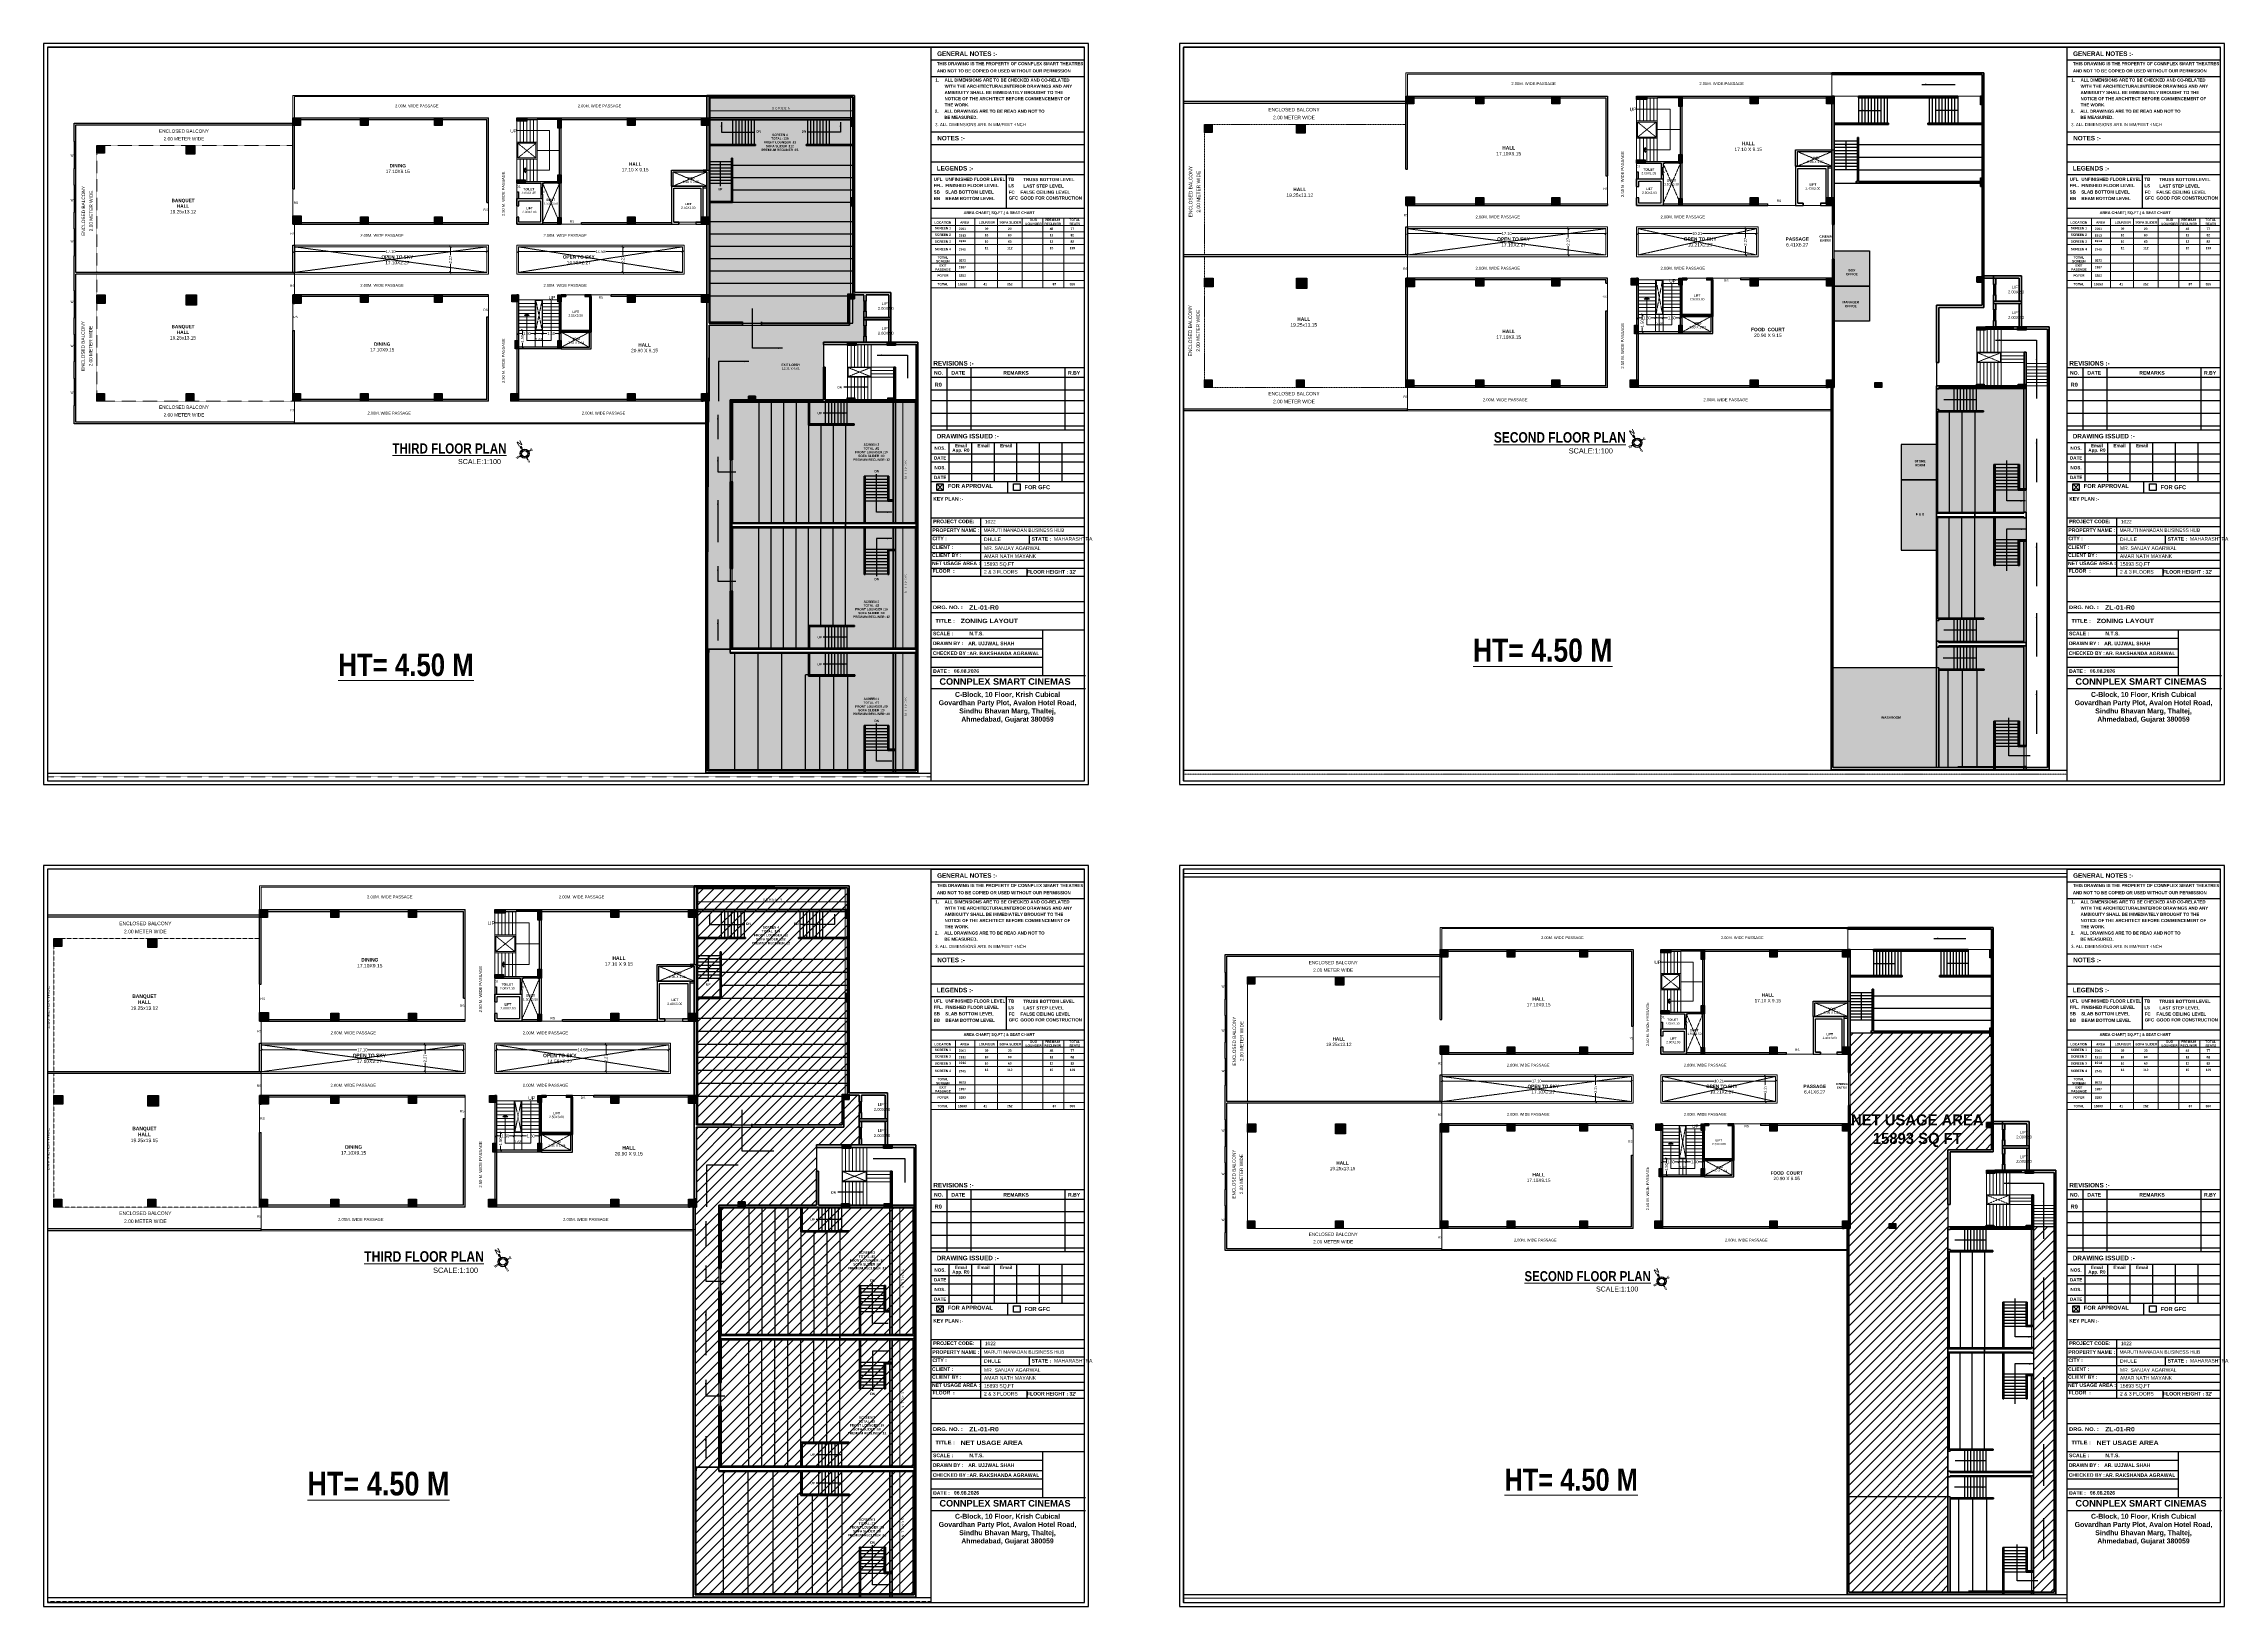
# Paper-space layout 'Layout1' of a CAD drawing. Header units: feet. Extents: x 341 to 4756, y -1846 to 1318.
# The model-space entities are those that its viewports show. They can reach past a viewport. Long polylines and large blocks are cut down to what shows.
import ezdxf
from ezdxf.enums import TextEntityAlignment as Align

# ---------------------------------------------------------------- set-up
doc = ezdxf.new("R2010")
doc.units = ezdxf.units.FT
for name, pattern in [('ACAD_ISO03W100', [30, 12, -18]), ('CONTINOUS', [0]), ('DASHED2', [0.375, 0.25, -0.125]), ('HIDDEN', [0.375, 0.25, -0.125])]:
    doc.linetypes.add(name, pattern=pattern)
for name, color, linetype, lineweight in [('AR-WALLS', 1, 'Continuous', 30), ('COLUMN (DCPL)', 10, 'Continuous', 30), ('COLUMN HATCH (DCPL)', 42, 'Continuous', 5), ('DIAMENTION', 6, 'Continuous', 13), ('door', 42, 'Continuous', 9), ('DUCT (DCPL)', 8, 'HIDDEN', 13), ('H', 253, 'Continuous', 5), ('LINE-1-KEY (DCPL)', 253, 'Continuous', 9), ('RAMP_TMOS', 219, 'Continuous', 20), ('stair', 22, 'Continuous', 9), ('Staircase_TMOS', 129, 'Continuous', 20), ('tex', 7, 'Continuous', 15), ('Text Common_TMOS', 150, 'Continuous', 20), ('wall', 7, 'Continuous', 30), ('Wall_TMOS', 5, 'Continuous', 35), ('WI', 252, 'Continuous', 9), ('WIN', 230, 'Continuous', 9)]:
    doc.layers.add(name, color=color, linetype=linetype, lineweight=lineweight)
for name, color, linetype in [('DCR_AREATABLE', 7, 'Continuous'), ('Layer2', 240, 'Continuous'), ('TPClient-Sheet', 14, 'Continuous')]:
    doc.layers.add(name, color=color, linetype=linetype)
doc.layers.add('Door_TMOS', color=7, linetype='Continuous', lineweight=15, true_color=0x989898)
doc.layers.add('Railing_TMOS', color=7, linetype='Continuous', lineweight=9, true_color=0x002e00)
doc.styles.add('ARIAL', font='arialbd.ttf')
doc.styles.add('Arial Narrow', font='arial.ttf')
doc.styles.add('Sijcon 1', font='')
doc.styles.add('Sijcon 2', font='arialbd.ttf')
doc.styles.get("Standard").update_dxf_attribs({"font": 'arial.ttf'})
doc.styles.add('STYLE1', font='arial.ttf')
doc.styles.add('TECHNICBOLD', font='teb_____.pfb', dxfattribs={"height": 0.03})
doc.styles.get('Sijcon 1').set_extended_font_data('Arial Black')
doc.dimstyles.new('2_Dim_Wrk_Medium_TMOS', dxfattribs={"dimtxt": 0.18, "dimasz": 0.15, "dimexe": 0.18, "dimexo": 0.0625, "dimgap": 0.09, "dimtad": 0, "dimdec": 3, "dimzin": 0, "dimdsep": 46, "dimtxsty": 'STYLE1', "dimblk": 'OPEN90', "dimcen": 0.09, "dimclrd": 256, "dimclre": 256, "dimclrt": 256, "dimazin": 2, "dimtfac": 1, "dimtdec": 3, "dimtofl": 0, "dimtmove": 0, "dimatfit": 3, "dimfxl": 0.18, "dimfxlon": 1, "dimtolj": 1, "dimtzin": 0, "dimlwd": -1, "dimlwe": -1, "dimarcsym": 0})
doc.dimstyles.new('SITE', dxfattribs={"dimtxt": 0.25, "dimasz": 0.15, "dimexe": 0.07, "dimexo": 0.07, "dimgap": 0.05, "dimtad": 0, "dimzin": 0, "dimdsep": 46, "dimtxsty": 'Arial Narrow', "dimblk": 'OBLIQUE', "dimcen": 0.09, "dimclrd": 4, "dimclre": 3, "dimclrt": 6, "dimadec": 0, "dimazin": 0, "dimtfac": 1, "dimtofl": 0, "dimtmove": 2, "dimatfit": 3, "dimfxl": 0.07, "dimfxlon": 1, "dimtolj": 1, "dimtzin": 0, "dimlwd": -1, "dimlwe": -1, "dimarcsym": 0})
pattern_1 = [(135, (7902.39748, 813.12336), (-0.03314563037, -0.03314563037), []), (135, (7902.39748, 813.15651), (-0.03314563037, -0.03314563037), [0, -0.046875])]
pattern_2 = [(135, (8003.89852, 813.12336), (-0.03314563037, -0.03314563037), []), (135, (8003.89852, 813.15651), (-0.03314563037, -0.03314563037), [0, -0.046875])]
pattern_3 = [(135, (7902.39748, 720.61888), (-0.03314563037, -0.03314563037), []), (135, (7902.39748, 720.652027), (-0.03314563037, -0.03314563037), [0, -0.046875])]
pattern_4 = [(135, (8003.89852, 720.61888), (-0.03314563037, -0.03314563037), []), (135, (8003.89852, 720.652027), (-0.03314563037, -0.03314563037), [0, -0.046875])]

# ---------------------------------------------------------------- blocks, each defined once
blk = doc.blocks.new('rgghfdh')
at = {"layer": 'DCR_AREATABLE', "lineweight": 0}
for p, q in [((2137.9, 964.4), (2448.6, 964.4)), ((2137.9, 949.9), (2448.6, 949.9)), ((2137.9, 937), (2448.6, 937)), ((2187, 964.4), (2187, 823.8)), ((2226, 964.4), (2226, 823.8)), ((2272.4, 964.4), (2272.4, 823.8)), ((2322.1, 964.4), (2322.1, 823.8)), ((2364.3, 964.4), (2364.3, 823.8)), ((2406.4, 964.4), (2406.4, 823.8)), ((2137.9, 924), (2448.6, 924)), ((2137.9, 910.9), (2448.6, 910.9)), ((2137.9, 890.4), (2448.6, 890.4)), ((2137.9, 873.6), (2448.6, 873.6)), ((2137.9, 856.7), (2448.6, 856.7)), ((2137.8, 823.8), (2448.6, 823.8)), ((2138, 838.3), (2448.7, 838.3)), ((2138, 838.3), (2448.7, 838.3))]:
    blk.add_line(p, q, dxfattribs=at)
at = {"layer": 'DCR_AREATABLE', "lineweight": 0, "attachment_point": 2, "style": 'ARIAL'}
for s, insert, char_height, width in [('AREA CHART( SQ.FT.) & SEAT CHART', (2275.5, 978.4), 5.558, 249.899), ('LOCATION', (2161.6, 958.2), 4.66, 38.148), ('SCREEN 1 ', (2161.6, 946.8), 4.66, 38.148), ('SCREEN 2', (2161.6, 933.4), 4.66, 38.148), ('2101', (2201, 945.3), 4.66, 38.148), ('1913', (2201, 932), 4.66, 38.148), ('AREA', (2205.8, 958.2), 4.66, 38.148), ('LOUNGER', (2250.5, 958.2), 4.66, 38.148), ('09', (2250, 945.3), 4.66, 38.148), ('10', (2250, 932.4), 4.66, 38.148), ('SOFA SLIDER ', (2298, 958.2), 4.664, 46.042), ('20', (2297.1, 945.3), 4.66, 38.148), ('60', (2297.1, 932.4), 4.66, 38.148), ('DUO \\PLOUNGER  ', (2345.3, 963.3), 4.66, 54.955), ('PREMIUM\\PRECLINER  ', (2383.8, 963.3), 4.66, 54.955), ('48', (2381.5, 945.3), 4.66, 38.148), ('12', (2381.5, 932.4), 4.66, 38.148), ('TOTAL\\PSEATS', (2428.7, 963.3), 4.66, 54.955), ('77', (2423.8, 945.3), 4.66, 38.148), ('82', (2423.8, 932.4), 4.66, 38.148), ('SCREEN 3', (2161.6, 919.4), 4.66, 44.007), ('SCREEN 4', (2161.6, 904.3), 4.66, 44.007), ('TOTAL SCREEN', (2161.6, 887.5), 4.664, 38.148), ('2745', (2201, 903.5), 4.66, 38.148), ('1914', (2201, 920.6), 4.66, 38.148), ('10', (2250, 919.4), 4.66, 38.148), ('12', (2250, 906.3), 4.66, 38.148), ('112', (2297.1, 906.3), 4.66, 38.148), ('60', (2297.1, 919.4), 4.66, 38.148), ('12', (2381.5, 919.4), 4.66, 38.148), ('15', (2381.5, 906.3), 4.66, 38.148), ('139', (2423.8, 906.3), 4.66, 38.148), ('82', (2423.8, 919.4), 4.66, 38.148), ('EXIT PASSAGE', (2161.7, 870.8), 4.664, 38.148), ('FOYER', (2161.7, 850.7), 4.66, 38.148), ('8673', (2201, 881.1), 4.66, 38.148), ('5283', (2201.1, 850.7), 4.66, 38.148), ('1937', (2201.1, 867.5), 4.66, 38.148), ('{\\fArial|b1|i0|c0|p34;TOTAL}', (2161.6, 833), 4.664, 38.148)]:
    blk.add_mtext(s, dxfattribs=dict(at, insert=insert, char_height=char_height, width=width))
at = {"layer": 'DCR_AREATABLE', "color": 1, "lineweight": 0, "char_height": 4.66, "width": 38.148, "attachment_point": 2, "style": 'ARIAL'}
for s, insert in [('15893', (2201, 833)), ('41', (2247.3, 833)), ('252', (2297.1, 833)), ('87', (2387.4, 833)), ('380', (2423.7, 833))]:
    blk.add_mtext(s, dxfattribs=dict(at, insert=insert))
blk = doc.blocks.new('_Oblique')
at = {"layer": 'Layer2', "color": 0, "lineweight": -2}
blk.add_line((-0.5, -0.5), (0.5, 0.5), dxfattribs=at)
blk = doc.blocks.new('*D165')
at = {"layer": 'DEFPOINTS', "color": 0}
for p in [(1802.3, 1133.75), (1805.54, 1133.75), (1805.54, 1131.48)]:
    blk.add_point(p, dxfattribs=at)
at = {"layer": 'DIAMENTION', "color": 3}
for p, q in [((1802.37, 1133.75), (1802.23, 1133.75)), ((1802.37, 1131.48), (1802.23, 1131.48))]:
    blk.add_line(p, q, dxfattribs=at)
at = {"layer": 'DIAMENTION', "color": 4}
for p, q in [((1802.3, 1133.75), (1802.3, 1133)), ((1802.3, 1131.48), (1802.3, 1132.24))]:
    blk.add_line(p, q, dxfattribs=at)
at = {"layer": 'DIAMENTION', "color": 4, "xscale": 0.15, "yscale": 0.15, "zscale": 0.15}
for p, rotation in [((1802.3, 1133.75), 90), ((1802.3, 1131.48), 270)]:
    blk.add_blockref('_Oblique', p, dxfattribs=dict(at, rotation=rotation))
at = {"layer": 'DIAMENTION', "color": 6, "insert": (1802.3, 1132.62), "char_height": 0.25, "attachment_point": 5, "rotation": 90, "style": 'Arial Narrow'}
blk.add_mtext('\\A1;2.27', dxfattribs=at)
blk = doc.blocks.new('*D166')
at = {"layer": 'DEFPOINTS', "color": 0}
for p in [(1788.44, 1133.75), (1805.54, 1133.75), (1805.54, 1133.33)]:
    blk.add_point(p, dxfattribs=at)
at = {"layer": 'DIAMENTION', "color": 3}
for p, q in [((1788.44, 1133.4), (1788.44, 1133.26)), ((1805.54, 1133.4), (1805.54, 1133.26))]:
    blk.add_line(p, q, dxfattribs=at)
at = {"layer": 'DIAMENTION', "color": 4}
for p, q in [((1788.44, 1133.33), (1796.53, 1133.33)), ((1805.54, 1133.33), (1797.45, 1133.33))]:
    blk.add_line(p, q, dxfattribs=at)
at = {"layer": 'DIAMENTION', "color": 4, "xscale": 0.15, "yscale": 0.15, "zscale": 0.15, "rotation": 180}
blk.add_blockref('_Oblique', (1788.44, 1133.33), dxfattribs=at)
at = {"layer": 'DIAMENTION', "color": 4, "xscale": 0.15, "yscale": 0.15, "zscale": 0.15}
blk.add_blockref('_Oblique', (1805.54, 1133.33), dxfattribs=at)
at = {"layer": 'DIAMENTION', "color": 6, "insert": (1796.99, 1133.33), "char_height": 0.25, "attachment_point": 5, "style": 'Arial Narrow'}
blk.add_mtext('\\A1;17.10', dxfattribs=at)
blk = doc.blocks.new('*D167')
at = {"layer": 'DEFPOINTS', "color": 0}
for p in [(1808.34, 1126.33), (1809.84, 1126.33), (1809.84, 1126.05)]:
    blk.add_point(p, dxfattribs=at)
at = {"layer": 'DIAMENTION', "color": 3}
for p, q in [((1808.34, 1126.23), (1808.34, 1125.98)), ((1809.84, 1126.23), (1809.84, 1125.98))]:
    blk.add_line(p, q, dxfattribs=at)
at = {"layer": 'DIAMENTION', "color": 4}
for p, q in [((1808.34, 1126.05), (1808.72, 1126.05)), ((1809.84, 1126.05), (1809.45, 1126.05))]:
    blk.add_line(p, q, dxfattribs=at)
at = {"layer": 'DIAMENTION', "color": 4, "xscale": 0.15, "yscale": 0.15, "zscale": 0.15, "rotation": 180}
blk.add_blockref('_Oblique', (1808.34, 1126.05), dxfattribs=at)
at = {"layer": 'DIAMENTION', "color": 4, "xscale": 0.15, "yscale": 0.15, "zscale": 0.15}
blk.add_blockref('_Oblique', (1809.84, 1126.05), dxfattribs=at)
at = {"layer": 'DIAMENTION', "color": 6, "insert": (1809.09, 1126.05), "char_height": 0.25, "attachment_point": 5, "style": 'Arial Narrow'}
blk.add_mtext('\\A1;1.50', dxfattribs=at)
blk = doc.blocks.new('*D168')
at = {"layer": 'DEFPOINTS', "color": 0}
for p in [(1809.84, 1126.44), (1810.49, 1126.33), (1810.49, 1126.05)]:
    blk.add_point(p, dxfattribs=at)
at = {"layer": 'DIAMENTION', "color": 3}
for p, q in [((1809.84, 1126.23), (1809.84, 1125.98)), ((1810.49, 1126.23), (1810.49, 1125.98))]:
    blk.add_line(p, q, dxfattribs=at)
at = {"layer": 'DIAMENTION', "color": 4}
blk.add_line((1809.84, 1126.05), (1810.49, 1126.05), dxfattribs=at)
at = {"layer": 'DIAMENTION', "color": 4, "xscale": 0.15, "yscale": 0.15, "zscale": 0.15, "rotation": 180}
blk.add_blockref('_Oblique', (1809.84, 1126.05), dxfattribs=at)
at = {"layer": 'DIAMENTION', "color": 4, "xscale": 0.15, "yscale": 0.15, "zscale": 0.15}
blk.add_blockref('_Oblique', (1810.49, 1126.05), dxfattribs=at)
at = {"layer": 'DIAMENTION', "color": 6, "insert": (1810.16, 1125.52), "char_height": 0.25, "attachment_point": 5, "style": 'Arial Narrow'}
blk.add_mtext('\\A1;0.65', dxfattribs=at)
blk = doc.blocks.new('*D169')
at = {"layer": 'DEFPOINTS', "color": 0}
for p in [(1810.49, 1126.33), (1811.99, 1126.33), (1811.99, 1126.05)]:
    blk.add_point(p, dxfattribs=at)
at = {"layer": 'DIAMENTION', "color": 3}
for p, q in [((1810.49, 1126.23), (1810.49, 1125.98)), ((1811.99, 1126.23), (1811.99, 1125.98))]:
    blk.add_line(p, q, dxfattribs=at)
at = {"layer": 'DIAMENTION', "color": 4}
for p, q in [((1810.49, 1126.05), (1810.87, 1126.05)), ((1811.99, 1126.05), (1811.6, 1126.05))]:
    blk.add_line(p, q, dxfattribs=at)
at = {"layer": 'DIAMENTION', "color": 4, "xscale": 0.15, "yscale": 0.15, "zscale": 0.15, "rotation": 180}
blk.add_blockref('_Oblique', (1810.49, 1126.05), dxfattribs=at)
at = {"layer": 'DIAMENTION', "color": 4, "xscale": 0.15, "yscale": 0.15, "zscale": 0.15}
blk.add_blockref('_Oblique', (1811.99, 1126.05), dxfattribs=at)
at = {"layer": 'DIAMENTION', "color": 6, "insert": (1811.24, 1126.05), "char_height": 0.25, "attachment_point": 5, "style": 'Arial Narrow'}
blk.add_mtext('\\A1;1.50', dxfattribs=at)
blk = doc.blocks.new('*D170')
at = {"layer": 'DEFPOINTS', "color": 0}
for p in [(1808.67, 1126.33), (1808.69, 1126.33), (1808.67, 1124.83)]:
    blk.add_point(p, dxfattribs=at)
at = {"layer": 'DIAMENTION', "color": 3}
for p, q in [((1808.69, 1126.33), (1808.76, 1126.33)), ((1808.69, 1124.83), (1808.76, 1124.83))]:
    blk.add_line(p, q, dxfattribs=at)
at = {"layer": 'DIAMENTION', "color": 4}
for p, q in [((1808.69, 1126.33), (1808.69, 1125.95)), ((1808.69, 1124.83), (1808.69, 1125.22))]:
    blk.add_line(p, q, dxfattribs=at)
at = {"layer": 'DIAMENTION', "color": 4, "xscale": 0.15, "yscale": 0.15, "zscale": 0.15}
for p, rotation in [((1808.69, 1126.33), 90), ((1808.69, 1124.83), 270)]:
    blk.add_blockref('_Oblique', p, dxfattribs=dict(at, rotation=rotation))
at = {"layer": 'DIAMENTION', "color": 6, "insert": (1808.69, 1125.58), "char_height": 0.25, "attachment_point": 5, "rotation": 90, "style": 'Arial Narrow'}
blk.add_mtext('\\A1;1.50', dxfattribs=at)
blk = doc.blocks.new('_Open90')
at = {"color": 0, "linetype": 'ByBlock', "lineweight": -2}
for p, q in [((0, 0), (-1, 0)), ((-0.5, 0.5), (0, 0)), ((0, 0), (-0.5, -0.5))]:
    blk.add_line(p, q, dxfattribs=at)
blk = doc.blocks.new('*D171')
at = {"layer": 'DEFPOINTS', "color": 0}
for p in [(1909.84, 1126.33), (1911.34, 1126.33), (1911.34, 1126.05)]:
    blk.add_point(p, dxfattribs=at)
at = {"layer": 'DIAMENTION', "color": 3}
for p, q in [((1909.84, 1126.23), (1909.84, 1125.98)), ((1911.34, 1126.23), (1911.34, 1125.98))]:
    blk.add_line(p, q, dxfattribs=at)
at = {"layer": 'DIAMENTION', "color": 4}
for p, q in [((1909.84, 1126.05), (1910.22, 1126.05)), ((1911.34, 1126.05), (1910.95, 1126.05))]:
    blk.add_line(p, q, dxfattribs=at)
at = {"layer": 'DIAMENTION', "color": 4, "xscale": 0.15, "yscale": 0.15, "zscale": 0.15, "rotation": 180}
blk.add_blockref('_Oblique', (1909.84, 1126.05), dxfattribs=at)
at = {"layer": 'DIAMENTION', "color": 4, "xscale": 0.15, "yscale": 0.15, "zscale": 0.15}
blk.add_blockref('_Oblique', (1911.34, 1126.05), dxfattribs=at)
at = {"layer": 'DIAMENTION', "color": 6, "insert": (1910.59, 1126.05), "char_height": 0.25, "attachment_point": 5, "style": 'Arial Narrow'}
blk.add_mtext('\\A1;1.50', dxfattribs=at)
blk = doc.blocks.new('*D172')
at = {"layer": 'DEFPOINTS', "color": 0}
for p in [(1911.34, 1126.33), (1911.99, 1126.33), (1911.99, 1126.05)]:
    blk.add_point(p, dxfattribs=at)
at = {"layer": 'DIAMENTION', "color": 3}
for p, q in [((1911.34, 1126.23), (1911.34, 1125.98)), ((1911.99, 1126.23), (1911.99, 1125.98))]:
    blk.add_line(p, q, dxfattribs=at)
at = {"layer": 'DIAMENTION', "color": 4}
blk.add_line((1911.34, 1126.05), (1911.99, 1126.05), dxfattribs=at)
at = {"layer": 'DIAMENTION', "color": 4, "xscale": 0.15, "yscale": 0.15, "zscale": 0.15, "rotation": 180}
blk.add_blockref('_Oblique', (1911.34, 1126.05), dxfattribs=at)
at = {"layer": 'DIAMENTION', "color": 4, "xscale": 0.15, "yscale": 0.15, "zscale": 0.15}
blk.add_blockref('_Oblique', (1911.99, 1126.05), dxfattribs=at)
at = {"layer": 'DIAMENTION', "color": 6, "insert": (1911.66, 1125.52), "char_height": 0.25, "attachment_point": 5, "style": 'Arial Narrow'}
blk.add_mtext('\\A1;0.65', dxfattribs=at)
blk = doc.blocks.new('*D173')
at = {"layer": 'DEFPOINTS', "color": 0}
for p in [(1911.99, 1126.33), (1913.49, 1126.33), (1913.49, 1126.05)]:
    blk.add_point(p, dxfattribs=at)
at = {"layer": 'DIAMENTION', "color": 3}
for p, q in [((1911.99, 1126.23), (1911.99, 1125.98)), ((1913.49, 1126.23), (1913.49, 1125.98))]:
    blk.add_line(p, q, dxfattribs=at)
at = {"layer": 'DIAMENTION', "color": 4}
for p, q in [((1911.99, 1126.05), (1912.37, 1126.05)), ((1913.49, 1126.05), (1913.1, 1126.05))]:
    blk.add_line(p, q, dxfattribs=at)
at = {"layer": 'DIAMENTION', "color": 4, "xscale": 0.15, "yscale": 0.15, "zscale": 0.15, "rotation": 180}
blk.add_blockref('_Oblique', (1911.99, 1126.05), dxfattribs=at)
at = {"layer": 'DIAMENTION', "color": 4, "xscale": 0.15, "yscale": 0.15, "zscale": 0.15}
blk.add_blockref('_Oblique', (1913.49, 1126.05), dxfattribs=at)
at = {"layer": 'DIAMENTION', "color": 6, "insert": (1912.74, 1126.05), "char_height": 0.25, "attachment_point": 5, "style": 'Arial Narrow'}
blk.add_mtext('\\A1;1.50', dxfattribs=at)
blk = doc.blocks.new('*D174')
at = {"layer": 'DEFPOINTS', "color": 0}
for p in [(1910.17, 1126.33), (1910.19, 1126.33), (1910.17, 1124.83)]:
    blk.add_point(p, dxfattribs=at)
at = {"layer": 'DIAMENTION', "color": 3}
for p, q in [((1910.19, 1126.33), (1910.26, 1126.33)), ((1910.19, 1124.83), (1910.26, 1124.83))]:
    blk.add_line(p, q, dxfattribs=at)
at = {"layer": 'DIAMENTION', "color": 4}
for p, q in [((1910.19, 1126.33), (1910.19, 1125.95)), ((1910.19, 1124.83), (1910.19, 1125.22))]:
    blk.add_line(p, q, dxfattribs=at)
at = {"layer": 'DIAMENTION', "color": 4, "xscale": 0.15, "yscale": 0.15, "zscale": 0.15}
for p, rotation in [((1910.19, 1126.33), 90), ((1910.19, 1124.83), 270)]:
    blk.add_blockref('_Oblique', p, dxfattribs=dict(at, rotation=rotation))
at = {"layer": 'DIAMENTION', "color": 6, "insert": (1910.19, 1125.58), "char_height": 0.25, "attachment_point": 5, "rotation": 90, "style": 'Arial Narrow'}
blk.add_mtext('\\A1;1.50', dxfattribs=at)
blk = doc.blocks.new('*D159')
at = {"layer": 'DEFPOINTS', "color": 0}
for p in [(1817.61, 1133.75), (1818.55, 1133.75), (1818.55, 1131.48)]:
    blk.add_point(p, dxfattribs=at)
at = {"layer": 'DIAMENTION', "color": 3}
for p, q in [((1817.68, 1133.75), (1817.54, 1133.75)), ((1817.68, 1131.48), (1817.54, 1131.48))]:
    blk.add_line(p, q, dxfattribs=at)
at = {"layer": 'DIAMENTION', "color": 4}
for p, q in [((1817.61, 1133.75), (1817.61, 1133)), ((1817.61, 1131.48), (1817.61, 1132.24))]:
    blk.add_line(p, q, dxfattribs=at)
at = {"layer": 'DIAMENTION', "color": 4, "xscale": 0.15, "yscale": 0.15, "zscale": 0.15}
for p, rotation in [((1817.61, 1133.75), 90), ((1817.61, 1131.48), 270)]:
    blk.add_blockref('_Oblique', p, dxfattribs=dict(at, rotation=rotation))
at = {"layer": 'DIAMENTION', "color": 6, "insert": (1817.61, 1132.62), "char_height": 0.25, "attachment_point": 5, "rotation": 90, "style": 'Arial Narrow'}
blk.add_mtext('\\A1;2.27', dxfattribs=at)
blk = doc.blocks.new('*D160')
at = {"layer": 'DEFPOINTS', "color": 0}
for p in [(1808.34, 1133.75), (1818.55, 1133.75), (1818.55, 1133.33)]:
    blk.add_point(p, dxfattribs=at)
at = {"layer": 'DIAMENTION', "color": 3}
for p, q in [((1808.34, 1133.4), (1808.34, 1133.26)), ((1818.55, 1133.4), (1818.55, 1133.26))]:
    blk.add_line(p, q, dxfattribs=at)
at = {"layer": 'DIAMENTION', "color": 4}
for p, q in [((1808.34, 1133.33), (1813.01, 1133.33)), ((1818.55, 1133.33), (1813.88, 1133.33))]:
    blk.add_line(p, q, dxfattribs=at)
at = {"layer": 'DIAMENTION', "color": 4, "xscale": 0.15, "yscale": 0.15, "zscale": 0.15, "rotation": 180}
blk.add_blockref('_Oblique', (1808.34, 1133.33), dxfattribs=at)
at = {"layer": 'DIAMENTION', "color": 4, "xscale": 0.15, "yscale": 0.15, "zscale": 0.15}
blk.add_blockref('_Oblique', (1818.55, 1133.33), dxfattribs=at)
at = {"layer": 'DIAMENTION', "color": 6, "insert": (1813.44, 1133.33), "char_height": 0.25, "attachment_point": 5, "style": 'Arial Narrow'}
blk.add_mtext('\\A1;10.21', dxfattribs=at)
blk = doc.blocks.new('*D161')
at = {"layer": 'DEFPOINTS', "color": 0}
for p in [(1903.8, 1133.75), (1907.04, 1133.75), (1907.04, 1131.48)]:
    blk.add_point(p, dxfattribs=at)
at = {"layer": 'DIAMENTION', "color": 3}
for p, q in [((1903.87, 1133.75), (1903.73, 1133.75)), ((1903.87, 1131.48), (1903.73, 1131.48))]:
    blk.add_line(p, q, dxfattribs=at)
at = {"layer": 'DIAMENTION', "color": 4}
for p, q in [((1903.8, 1133.75), (1903.8, 1133)), ((1903.8, 1131.48), (1903.8, 1132.24))]:
    blk.add_line(p, q, dxfattribs=at)
at = {"layer": 'DIAMENTION', "color": 4, "xscale": 0.15, "yscale": 0.15, "zscale": 0.15}
for p, rotation in [((1903.8, 1133.75), 90), ((1903.8, 1131.48), 270)]:
    blk.add_blockref('_Oblique', p, dxfattribs=dict(at, rotation=rotation))
at = {"layer": 'DIAMENTION', "color": 6, "insert": (1903.8, 1132.62), "char_height": 0.25, "attachment_point": 5, "rotation": 90, "style": 'Arial Narrow'}
blk.add_mtext('\\A1;2.27', dxfattribs=at)
blk = doc.blocks.new('*D162')
at = {"layer": 'DEFPOINTS', "color": 0}
for p in [(1889.94, 1133.75), (1907.04, 1133.75), (1907.04, 1133.33)]:
    blk.add_point(p, dxfattribs=at)
at = {"layer": 'DIAMENTION', "color": 3}
for p, q in [((1889.94, 1133.4), (1889.94, 1133.26)), ((1907.04, 1133.4), (1907.04, 1133.26))]:
    blk.add_line(p, q, dxfattribs=at)
at = {"layer": 'DIAMENTION', "color": 4}
for p, q in [((1889.94, 1133.33), (1898.03, 1133.33)), ((1907.04, 1133.33), (1898.95, 1133.33))]:
    blk.add_line(p, q, dxfattribs=at)
at = {"layer": 'DIAMENTION', "color": 4, "xscale": 0.15, "yscale": 0.15, "zscale": 0.15, "rotation": 180}
blk.add_blockref('_Oblique', (1889.94, 1133.33), dxfattribs=at)
at = {"layer": 'DIAMENTION', "color": 4, "xscale": 0.15, "yscale": 0.15, "zscale": 0.15}
blk.add_blockref('_Oblique', (1907.04, 1133.33), dxfattribs=at)
at = {"layer": 'DIAMENTION', "color": 6, "insert": (1898.49, 1133.33), "char_height": 0.25, "attachment_point": 5, "style": 'Arial Narrow'}
blk.add_mtext('\\A1;17.10', dxfattribs=at)
blk = doc.blocks.new('*D163')
at = {"layer": 'DEFPOINTS', "color": 0}
for p in [(1919.11, 1133.75), (1924.42, 1133.75), (1924.42, 1131.48)]:
    blk.add_point(p, dxfattribs=at)
at = {"layer": 'DIAMENTION', "color": 3}
for p, q in [((1919.18, 1133.75), (1919.04, 1133.75)), ((1919.18, 1131.48), (1919.04, 1131.48))]:
    blk.add_line(p, q, dxfattribs=at)
at = {"layer": 'DIAMENTION', "color": 4}
for p, q in [((1919.11, 1133.75), (1919.11, 1133)), ((1919.11, 1131.48), (1919.11, 1132.24))]:
    blk.add_line(p, q, dxfattribs=at)
at = {"layer": 'DIAMENTION', "color": 4, "xscale": 0.15, "yscale": 0.15, "zscale": 0.15}
for p, rotation in [((1919.11, 1133.75), 90), ((1919.11, 1131.48), 270)]:
    blk.add_blockref('_Oblique', p, dxfattribs=dict(at, rotation=rotation))
at = {"layer": 'DIAMENTION', "color": 6, "insert": (1919.11, 1132.62), "char_height": 0.25, "attachment_point": 5, "rotation": 90, "style": 'Arial Narrow'}
blk.add_mtext('\\A1;2.27', dxfattribs=at)
blk = doc.blocks.new('*D164')
at = {"layer": 'DEFPOINTS', "color": 0}
for p in [(1909.84, 1133.75), (1924.42, 1133.75), (1924.42, 1133.33)]:
    blk.add_point(p, dxfattribs=at)
at = {"layer": 'DIAMENTION', "color": 3}
for p, q in [((1909.84, 1133.4), (1909.84, 1133.26)), ((1924.42, 1133.4), (1924.42, 1133.26))]:
    blk.add_line(p, q, dxfattribs=at)
at = {"layer": 'DIAMENTION', "color": 4}
for p, q in [((1909.84, 1133.33), (1916.67, 1133.33)), ((1924.42, 1133.33), (1917.59, 1133.33))]:
    blk.add_line(p, q, dxfattribs=at)
at = {"layer": 'DIAMENTION', "color": 4, "xscale": 0.15, "yscale": 0.15, "zscale": 0.15, "rotation": 180}
blk.add_blockref('_Oblique', (1909.84, 1133.33), dxfattribs=at)
at = {"layer": 'DIAMENTION', "color": 4, "xscale": 0.15, "yscale": 0.15, "zscale": 0.15}
blk.add_blockref('_Oblique', (1924.42, 1133.33), dxfattribs=at)
at = {"layer": 'DIAMENTION', "color": 6, "insert": (1917.13, 1133.33), "char_height": 0.25, "attachment_point": 5, "style": 'Arial Narrow'}
blk.add_mtext('\\A1;14.58', dxfattribs=at)
blk = doc.blocks.new('*D175')
at = {"layer": 'DEFPOINTS', "color": 0}
for p in [(1802.3, 1041.25), (1805.54, 1041.25), (1805.54, 1038.98)]:
    blk.add_point(p, dxfattribs=at)
at = {"layer": 'DIAMENTION', "color": 3}
for p, q in [((1802.37, 1041.25), (1802.23, 1041.25)), ((1802.37, 1038.98), (1802.23, 1038.98))]:
    blk.add_line(p, q, dxfattribs=at)
at = {"layer": 'DIAMENTION', "color": 4}
for p, q in [((1802.3, 1041.25), (1802.3, 1040.49)), ((1802.3, 1038.98), (1802.3, 1039.74))]:
    blk.add_line(p, q, dxfattribs=at)
at = {"layer": 'DIAMENTION', "color": 4, "xscale": 0.15, "yscale": 0.15, "zscale": 0.15}
for p, rotation in [((1802.3, 1041.25), 90), ((1802.3, 1038.98), 270)]:
    blk.add_blockref('_Oblique', p, dxfattribs=dict(at, rotation=rotation))
at = {"layer": 'DIAMENTION', "color": 6, "insert": (1802.3, 1040.11), "char_height": 0.25, "attachment_point": 5, "rotation": 90, "style": 'Arial Narrow'}
blk.add_mtext('\\A1;2.27', dxfattribs=at)
blk = doc.blocks.new('*D176')
at = {"layer": 'DEFPOINTS', "color": 0}
for p in [(1788.44, 1041.25), (1805.54, 1041.25), (1805.54, 1040.83)]:
    blk.add_point(p, dxfattribs=at)
at = {"layer": 'DIAMENTION', "color": 3}
for p, q in [((1788.44, 1040.9), (1788.44, 1040.76)), ((1805.54, 1040.9), (1805.54, 1040.76))]:
    blk.add_line(p, q, dxfattribs=at)
at = {"layer": 'DIAMENTION', "color": 4}
for p, q in [((1788.44, 1040.83), (1796.53, 1040.83)), ((1805.54, 1040.83), (1797.45, 1040.83))]:
    blk.add_line(p, q, dxfattribs=at)
at = {"layer": 'DIAMENTION', "color": 4, "xscale": 0.15, "yscale": 0.15, "zscale": 0.15, "rotation": 180}
blk.add_blockref('_Oblique', (1788.44, 1040.83), dxfattribs=at)
at = {"layer": 'DIAMENTION', "color": 4, "xscale": 0.15, "yscale": 0.15, "zscale": 0.15}
blk.add_blockref('_Oblique', (1805.54, 1040.83), dxfattribs=at)
at = {"layer": 'DIAMENTION', "color": 6, "insert": (1796.99, 1040.83), "char_height": 0.25, "attachment_point": 5, "style": 'Arial Narrow'}
blk.add_mtext('\\A1;17.10', dxfattribs=at)
blk = doc.blocks.new('*D177')
at = {"layer": 'DEFPOINTS', "color": 0}
for p in [(1808.34, 1033.83), (1809.84, 1033.83), (1809.84, 1033.54)]:
    blk.add_point(p, dxfattribs=at)
at = {"layer": 'DIAMENTION', "color": 3}
for p, q in [((1808.34, 1033.72), (1808.34, 1033.47)), ((1809.84, 1033.72), (1809.84, 1033.47))]:
    blk.add_line(p, q, dxfattribs=at)
at = {"layer": 'DIAMENTION', "color": 4}
for p, q in [((1808.34, 1033.54), (1808.72, 1033.54)), ((1809.84, 1033.54), (1809.45, 1033.54))]:
    blk.add_line(p, q, dxfattribs=at)
at = {"layer": 'DIAMENTION', "color": 4, "xscale": 0.15, "yscale": 0.15, "zscale": 0.15, "rotation": 180}
blk.add_blockref('_Oblique', (1808.34, 1033.54), dxfattribs=at)
at = {"layer": 'DIAMENTION', "color": 4, "xscale": 0.15, "yscale": 0.15, "zscale": 0.15}
blk.add_blockref('_Oblique', (1809.84, 1033.54), dxfattribs=at)
at = {"layer": 'DIAMENTION', "color": 6, "insert": (1809.09, 1033.54), "char_height": 0.25, "attachment_point": 5, "style": 'Arial Narrow'}
blk.add_mtext('\\A1;1.50', dxfattribs=at)
blk = doc.blocks.new('*D178')
at = {"layer": 'DEFPOINTS', "color": 0}
for p in [(1809.84, 1033.94), (1810.49, 1033.83), (1810.49, 1033.54)]:
    blk.add_point(p, dxfattribs=at)
at = {"layer": 'DIAMENTION', "color": 3}
for p, q in [((1809.84, 1033.72), (1809.84, 1033.47)), ((1810.49, 1033.72), (1810.49, 1033.47))]:
    blk.add_line(p, q, dxfattribs=at)
at = {"layer": 'DIAMENTION', "color": 4}
blk.add_line((1809.84, 1033.54), (1810.49, 1033.54), dxfattribs=at)
at = {"layer": 'DIAMENTION', "color": 4, "xscale": 0.15, "yscale": 0.15, "zscale": 0.15, "rotation": 180}
blk.add_blockref('_Oblique', (1809.84, 1033.54), dxfattribs=at)
at = {"layer": 'DIAMENTION', "color": 4, "xscale": 0.15, "yscale": 0.15, "zscale": 0.15}
blk.add_blockref('_Oblique', (1810.49, 1033.54), dxfattribs=at)
at = {"layer": 'DIAMENTION', "color": 6, "insert": (1810.16, 1033.02), "char_height": 0.25, "attachment_point": 5, "style": 'Arial Narrow'}
blk.add_mtext('\\A1;0.65', dxfattribs=at)
blk = doc.blocks.new('*D179')
at = {"layer": 'DEFPOINTS', "color": 0}
for p in [(1810.49, 1033.83), (1811.99, 1033.83), (1811.99, 1033.54)]:
    blk.add_point(p, dxfattribs=at)
at = {"layer": 'DIAMENTION', "color": 3}
for p, q in [((1810.49, 1033.72), (1810.49, 1033.47)), ((1811.99, 1033.72), (1811.99, 1033.47))]:
    blk.add_line(p, q, dxfattribs=at)
at = {"layer": 'DIAMENTION', "color": 4}
for p, q in [((1810.49, 1033.54), (1810.87, 1033.54)), ((1811.99, 1033.54), (1811.6, 1033.54))]:
    blk.add_line(p, q, dxfattribs=at)
at = {"layer": 'DIAMENTION', "color": 4, "xscale": 0.15, "yscale": 0.15, "zscale": 0.15, "rotation": 180}
blk.add_blockref('_Oblique', (1810.49, 1033.54), dxfattribs=at)
at = {"layer": 'DIAMENTION', "color": 4, "xscale": 0.15, "yscale": 0.15, "zscale": 0.15}
blk.add_blockref('_Oblique', (1811.99, 1033.54), dxfattribs=at)
at = {"layer": 'DIAMENTION', "color": 6, "insert": (1811.24, 1033.54), "char_height": 0.25, "attachment_point": 5, "style": 'Arial Narrow'}
blk.add_mtext('\\A1;1.50', dxfattribs=at)
blk = doc.blocks.new('*D180')
at = {"layer": 'DEFPOINTS', "color": 0}
for p in [(1808.67, 1033.83), (1808.69, 1033.83), (1808.67, 1032.33)]:
    blk.add_point(p, dxfattribs=at)
at = {"layer": 'DIAMENTION', "color": 3}
for p, q in [((1808.69, 1033.83), (1808.76, 1033.83)), ((1808.69, 1032.33), (1808.76, 1032.33))]:
    blk.add_line(p, q, dxfattribs=at)
at = {"layer": 'DIAMENTION', "color": 4}
for p, q in [((1808.69, 1033.83), (1808.69, 1033.44)), ((1808.69, 1032.33), (1808.69, 1032.72))]:
    blk.add_line(p, q, dxfattribs=at)
at = {"layer": 'DIAMENTION', "color": 4, "xscale": 0.15, "yscale": 0.15, "zscale": 0.15}
for p, rotation in [((1808.69, 1033.83), 90), ((1808.69, 1032.33), 270)]:
    blk.add_blockref('_Oblique', p, dxfattribs=dict(at, rotation=rotation))
at = {"layer": 'DIAMENTION', "color": 6, "insert": (1808.69, 1033.08), "char_height": 0.25, "attachment_point": 5, "rotation": 90, "style": 'Arial Narrow'}
blk.add_mtext('\\A1;1.50', dxfattribs=at)
blk = doc.blocks.new('*D181')
at = {"layer": 'DEFPOINTS', "color": 0}
for p in [(1909.84, 1033.83), (1911.34, 1033.83), (1911.34, 1033.54)]:
    blk.add_point(p, dxfattribs=at)
at = {"layer": 'DIAMENTION', "color": 3}
for p, q in [((1909.84, 1033.72), (1909.84, 1033.47)), ((1911.34, 1033.72), (1911.34, 1033.47))]:
    blk.add_line(p, q, dxfattribs=at)
at = {"layer": 'DIAMENTION', "color": 4}
for p, q in [((1909.84, 1033.54), (1910.22, 1033.54)), ((1911.34, 1033.54), (1910.95, 1033.54))]:
    blk.add_line(p, q, dxfattribs=at)
at = {"layer": 'DIAMENTION', "color": 4, "xscale": 0.15, "yscale": 0.15, "zscale": 0.15, "rotation": 180}
blk.add_blockref('_Oblique', (1909.84, 1033.54), dxfattribs=at)
at = {"layer": 'DIAMENTION', "color": 4, "xscale": 0.15, "yscale": 0.15, "zscale": 0.15}
blk.add_blockref('_Oblique', (1911.34, 1033.54), dxfattribs=at)
at = {"layer": 'DIAMENTION', "color": 6, "insert": (1910.59, 1033.54), "char_height": 0.25, "attachment_point": 5, "style": 'Arial Narrow'}
blk.add_mtext('\\A1;1.50', dxfattribs=at)
blk = doc.blocks.new('*D182')
at = {"layer": 'DEFPOINTS', "color": 0}
for p in [(1911.34, 1033.83), (1911.99, 1033.83), (1911.99, 1033.54)]:
    blk.add_point(p, dxfattribs=at)
at = {"layer": 'DIAMENTION', "color": 3}
for p, q in [((1911.34, 1033.72), (1911.34, 1033.47)), ((1911.99, 1033.72), (1911.99, 1033.47))]:
    blk.add_line(p, q, dxfattribs=at)
at = {"layer": 'DIAMENTION', "color": 4}
blk.add_line((1911.34, 1033.54), (1911.99, 1033.54), dxfattribs=at)
at = {"layer": 'DIAMENTION', "color": 4, "xscale": 0.15, "yscale": 0.15, "zscale": 0.15, "rotation": 180}
blk.add_blockref('_Oblique', (1911.34, 1033.54), dxfattribs=at)
at = {"layer": 'DIAMENTION', "color": 4, "xscale": 0.15, "yscale": 0.15, "zscale": 0.15}
blk.add_blockref('_Oblique', (1911.99, 1033.54), dxfattribs=at)
at = {"layer": 'DIAMENTION', "color": 6, "insert": (1911.66, 1033.02), "char_height": 0.25, "attachment_point": 5, "style": 'Arial Narrow'}
blk.add_mtext('\\A1;0.65', dxfattribs=at)
blk = doc.blocks.new('*D183')
at = {"layer": 'DEFPOINTS', "color": 0}
for p in [(1911.99, 1033.83), (1913.49, 1033.83), (1913.49, 1033.54)]:
    blk.add_point(p, dxfattribs=at)
at = {"layer": 'DIAMENTION', "color": 3}
for p, q in [((1911.99, 1033.72), (1911.99, 1033.47)), ((1913.49, 1033.72), (1913.49, 1033.47))]:
    blk.add_line(p, q, dxfattribs=at)
at = {"layer": 'DIAMENTION', "color": 4}
for p, q in [((1911.99, 1033.54), (1912.37, 1033.54)), ((1913.49, 1033.54), (1913.1, 1033.54))]:
    blk.add_line(p, q, dxfattribs=at)
at = {"layer": 'DIAMENTION', "color": 4, "xscale": 0.15, "yscale": 0.15, "zscale": 0.15, "rotation": 180}
blk.add_blockref('_Oblique', (1911.99, 1033.54), dxfattribs=at)
at = {"layer": 'DIAMENTION', "color": 4, "xscale": 0.15, "yscale": 0.15, "zscale": 0.15}
blk.add_blockref('_Oblique', (1913.49, 1033.54), dxfattribs=at)
at = {"layer": 'DIAMENTION', "color": 6, "insert": (1912.74, 1033.54), "char_height": 0.25, "attachment_point": 5, "style": 'Arial Narrow'}
blk.add_mtext('\\A1;1.50', dxfattribs=at)
blk = doc.blocks.new('*D184')
at = {"layer": 'DEFPOINTS', "color": 0}
for p in [(1910.17, 1033.83), (1910.19, 1033.83), (1910.17, 1032.33)]:
    blk.add_point(p, dxfattribs=at)
at = {"layer": 'DIAMENTION', "color": 3}
for p, q in [((1910.19, 1033.83), (1910.26, 1033.83)), ((1910.19, 1032.33), (1910.26, 1032.33))]:
    blk.add_line(p, q, dxfattribs=at)
at = {"layer": 'DIAMENTION', "color": 4}
for p, q in [((1910.19, 1033.83), (1910.19, 1033.44)), ((1910.19, 1032.33), (1910.19, 1032.72))]:
    blk.add_line(p, q, dxfattribs=at)
at = {"layer": 'DIAMENTION', "color": 4, "xscale": 0.15, "yscale": 0.15, "zscale": 0.15}
for p, rotation in [((1910.19, 1033.83), 90), ((1910.19, 1032.33), 270)]:
    blk.add_blockref('_Oblique', p, dxfattribs=dict(at, rotation=rotation))
at = {"layer": 'DIAMENTION', "color": 6, "insert": (1910.19, 1033.08), "char_height": 0.25, "attachment_point": 5, "rotation": 90, "style": 'Arial Narrow'}
blk.add_mtext('\\A1;1.50', dxfattribs=at)
blk = doc.blocks.new('*D185')
at = {"layer": 'DEFPOINTS', "color": 0}
for p in [(1817.61, 1041.25), (1818.55, 1041.25), (1818.55, 1038.98)]:
    blk.add_point(p, dxfattribs=at)
at = {"layer": 'DIAMENTION', "color": 3}
for p, q in [((1817.68, 1041.25), (1817.54, 1041.25)), ((1817.68, 1038.98), (1817.54, 1038.98))]:
    blk.add_line(p, q, dxfattribs=at)
at = {"layer": 'DIAMENTION', "color": 4}
for p, q in [((1817.61, 1041.25), (1817.61, 1040.49)), ((1817.61, 1038.98), (1817.61, 1039.74))]:
    blk.add_line(p, q, dxfattribs=at)
at = {"layer": 'DIAMENTION', "color": 4, "xscale": 0.15, "yscale": 0.15, "zscale": 0.15}
for p, rotation in [((1817.61, 1041.25), 90), ((1817.61, 1038.98), 270)]:
    blk.add_blockref('_Oblique', p, dxfattribs=dict(at, rotation=rotation))
at = {"layer": 'DIAMENTION', "color": 6, "insert": (1817.61, 1040.11), "char_height": 0.25, "attachment_point": 5, "rotation": 90, "style": 'Arial Narrow'}
blk.add_mtext('\\A1;2.27', dxfattribs=at)
blk = doc.blocks.new('*D186')
at = {"layer": 'DEFPOINTS', "color": 0}
for p in [(1808.34, 1041.25), (1818.55, 1041.25), (1818.55, 1040.83)]:
    blk.add_point(p, dxfattribs=at)
at = {"layer": 'DIAMENTION', "color": 3}
for p, q in [((1808.34, 1040.9), (1808.34, 1040.76)), ((1818.55, 1040.9), (1818.55, 1040.76))]:
    blk.add_line(p, q, dxfattribs=at)
at = {"layer": 'DIAMENTION', "color": 4}
for p, q in [((1808.34, 1040.83), (1813.01, 1040.83)), ((1818.55, 1040.83), (1813.88, 1040.83))]:
    blk.add_line(p, q, dxfattribs=at)
at = {"layer": 'DIAMENTION', "color": 4, "xscale": 0.15, "yscale": 0.15, "zscale": 0.15, "rotation": 180}
blk.add_blockref('_Oblique', (1808.34, 1040.83), dxfattribs=at)
at = {"layer": 'DIAMENTION', "color": 4, "xscale": 0.15, "yscale": 0.15, "zscale": 0.15}
blk.add_blockref('_Oblique', (1818.55, 1040.83), dxfattribs=at)
at = {"layer": 'DIAMENTION', "color": 6, "insert": (1813.44, 1040.83), "char_height": 0.25, "attachment_point": 5, "style": 'Arial Narrow'}
blk.add_mtext('\\A1;10.21', dxfattribs=at)
blk = doc.blocks.new('*D187')
at = {"layer": 'DEFPOINTS', "color": 0}
for p in [(1903.8, 1041.25), (1907.04, 1041.25), (1907.04, 1038.98)]:
    blk.add_point(p, dxfattribs=at)
at = {"layer": 'DIAMENTION', "color": 3}
for p, q in [((1903.87, 1041.25), (1903.73, 1041.25)), ((1903.87, 1038.98), (1903.73, 1038.98))]:
    blk.add_line(p, q, dxfattribs=at)
at = {"layer": 'DIAMENTION', "color": 4}
for p, q in [((1903.8, 1041.25), (1903.8, 1040.49)), ((1903.8, 1038.98), (1903.8, 1039.74))]:
    blk.add_line(p, q, dxfattribs=at)
at = {"layer": 'DIAMENTION', "color": 4, "xscale": 0.15, "yscale": 0.15, "zscale": 0.15}
for p, rotation in [((1903.8, 1041.25), 90), ((1903.8, 1038.98), 270)]:
    blk.add_blockref('_Oblique', p, dxfattribs=dict(at, rotation=rotation))
at = {"layer": 'DIAMENTION', "color": 6, "insert": (1903.8, 1040.11), "char_height": 0.25, "attachment_point": 5, "rotation": 90, "style": 'Arial Narrow'}
blk.add_mtext('\\A1;2.27', dxfattribs=at)
blk = doc.blocks.new('*D188')
at = {"layer": 'DEFPOINTS', "color": 0}
for p in [(1889.94, 1041.25), (1907.04, 1041.25), (1907.04, 1040.83)]:
    blk.add_point(p, dxfattribs=at)
at = {"layer": 'DIAMENTION', "color": 3}
for p, q in [((1889.94, 1040.9), (1889.94, 1040.76)), ((1907.04, 1040.9), (1907.04, 1040.76))]:
    blk.add_line(p, q, dxfattribs=at)
at = {"layer": 'DIAMENTION', "color": 4}
for p, q in [((1889.94, 1040.83), (1898.03, 1040.83)), ((1907.04, 1040.83), (1898.95, 1040.83))]:
    blk.add_line(p, q, dxfattribs=at)
at = {"layer": 'DIAMENTION', "color": 4, "xscale": 0.15, "yscale": 0.15, "zscale": 0.15, "rotation": 180}
blk.add_blockref('_Oblique', (1889.94, 1040.83), dxfattribs=at)
at = {"layer": 'DIAMENTION', "color": 4, "xscale": 0.15, "yscale": 0.15, "zscale": 0.15}
blk.add_blockref('_Oblique', (1907.04, 1040.83), dxfattribs=at)
at = {"layer": 'DIAMENTION', "color": 6, "insert": (1898.49, 1040.83), "char_height": 0.25, "attachment_point": 5, "style": 'Arial Narrow'}
blk.add_mtext('\\A1;17.10', dxfattribs=at)
blk = doc.blocks.new('*D189')
at = {"layer": 'DEFPOINTS', "color": 0}
for p in [(1919.11, 1041.25), (1924.42, 1041.25), (1924.42, 1038.98)]:
    blk.add_point(p, dxfattribs=at)
at = {"layer": 'DIAMENTION', "color": 3}
for p, q in [((1919.18, 1041.25), (1919.04, 1041.25)), ((1919.18, 1038.98), (1919.04, 1038.98))]:
    blk.add_line(p, q, dxfattribs=at)
at = {"layer": 'DIAMENTION', "color": 4}
for p, q in [((1919.11, 1041.25), (1919.11, 1040.49)), ((1919.11, 1038.98), (1919.11, 1039.74))]:
    blk.add_line(p, q, dxfattribs=at)
at = {"layer": 'DIAMENTION', "color": 4, "xscale": 0.15, "yscale": 0.15, "zscale": 0.15}
for p, rotation in [((1919.11, 1041.25), 90), ((1919.11, 1038.98), 270)]:
    blk.add_blockref('_Oblique', p, dxfattribs=dict(at, rotation=rotation))
at = {"layer": 'DIAMENTION', "color": 6, "insert": (1919.11, 1040.11), "char_height": 0.25, "attachment_point": 5, "rotation": 90, "style": 'Arial Narrow'}
blk.add_mtext('\\A1;2.27', dxfattribs=at)
blk = doc.blocks.new('*D190')
at = {"layer": 'DEFPOINTS', "color": 0}
for p in [(1909.84, 1041.25), (1924.42, 1041.25), (1924.42, 1040.83)]:
    blk.add_point(p, dxfattribs=at)
at = {"layer": 'DIAMENTION', "color": 3}
for p, q in [((1909.84, 1040.9), (1909.84, 1040.76)), ((1924.42, 1040.9), (1924.42, 1040.76))]:
    blk.add_line(p, q, dxfattribs=at)
at = {"layer": 'DIAMENTION', "color": 4}
for p, q in [((1909.84, 1040.83), (1916.67, 1040.83)), ((1924.42, 1040.83), (1917.59, 1040.83))]:
    blk.add_line(p, q, dxfattribs=at)
at = {"layer": 'DIAMENTION', "color": 4, "xscale": 0.15, "yscale": 0.15, "zscale": 0.15, "rotation": 180}
blk.add_blockref('_Oblique', (1909.84, 1040.83), dxfattribs=at)
at = {"layer": 'DIAMENTION', "color": 4, "xscale": 0.15, "yscale": 0.15, "zscale": 0.15}
blk.add_blockref('_Oblique', (1924.42, 1040.83), dxfattribs=at)
at = {"layer": 'DIAMENTION', "color": 6, "insert": (1917.13, 1040.83), "char_height": 0.25, "attachment_point": 5, "style": 'Arial Narrow'}
blk.add_mtext('\\A1;14.58', dxfattribs=at)

msp = doc.modelspace()

# ---------------------------------------------------------------- hatches: boundary and pattern name
h = msp.add_hatch()
h.set_pattern_fill('ANSI31', color=256, scale=0.2)
h.paths.add_polyline_path([(1926.7653, 1034.4806), (1939.0846, 1034.4806), (1939.0846, 1037.0893), (1939.5353, 1037.0893), (1939.5353, 1054.5455), (1926.7653, 1054.5455)])
h = msp.add_hatch()
h.set_pattern_fill('ANSI31', color=256, scale=0.2)
h.paths.add_polyline_path([(1825.2642, 1045.1848), (1837.8842, 1045.1848), (1837.8842, 1044.879), (1838.0342, 1044.879), (1838.0342, 1037.0936), (1837.5836, 1037.0936), (1837.5836, 1036.6433), (1838.0342, 1036.6433), (1838.0342, 1034.6409), (1834.093, 1034.6409), (1834.093, 994.7213), (1825.1432, 994.7213), (1825.1432, 1027.5275), (1825.2642, 1027.5275)])
h = msp.add_hatch()
h.set_pattern_fill('ANSI31', color=256, scale=0.2)
h.paths.add_polyline_path([(1926.6442, 1005.5171), (1928.6442, 1005.5171), (1928.6442, 1027.6739), (1930.2852, 1027.6739), (1930.2852, 1027.9786), (1930.8852, 1027.9786), (1930.8852, 1027.6739), (1936.9276, 1027.6739), (1936.9276, 1032.7801), (1940.5282, 1032.7801), (1940.5282, 1036.9854), (1939.6846, 1036.9854), (1939.6846, 1036.6391), (1939.2346, 1036.6391), (1939.2346, 1034.2806), (1926.7653, 1034.2806)])
h = msp.add_hatch()
h.set_pattern_fill('ANSI31', color=256, scale=0.2)
h.paths.add_polyline_path([(1841.8266, 994.7213), (1843.6766, 994.7213), (1843.6766, 1027.6781), (1841.8267, 1027.6781), (1841.8267, 994.7213)])
h = msp.add_hatch()
h.set_pattern_fill('ANSI31', color=256, scale=0.2)
h.paths.add_polyline_path([(1928.794, 1016.6701), (1945.1776, 1016.6701), (1945.1776, 1027.5239), (1928.794, 1027.5239)])
h = msp.add_hatch()
h.set_pattern_fill('ANSI31', color=256, scale=0.2)
h.paths.add_polyline_path([(1928.794, 1005.5171), (1945.1776, 1005.5171), (1945.1776, 1016.3701), (1928.794, 1016.3701)])
h = msp.add_hatch()
h.set_pattern_fill('ANSI31', color=256, scale=0.2)
h.paths.add_polyline_path([(1926.6442, 1005.5171), (1928.6442, 1005.5171), (1928.6442, 1005.2171), (1945.1776, 1005.2171), (1945.1776, 994.7171), (1926.6442, 994.7171)])
at = {"layer": 'AR-WALLS', "ltscale": 0.25, "true_color": 0xc7c6dc}
h = msp.add_hatch(color=254, dxfattribs=at)
h.dxf.hatch_style = 1
h.paths.add_polyline_path([(1926.7653, 1126.985), (1939.0846, 1126.985), (1939.0846, 1129.5938), (1939.5353, 1129.5938), (1939.5353, 1147.05), (1926.7653, 1147.05)])
at = {"layer": 'AR-WALLS', "ltscale": 0.25, "true_color": 0xffecdb}
h = msp.add_hatch(color=7, dxfattribs=at)
h.dxf.hatch_style = 1
h.paths.add_polyline_path([(1926.6442, 1098.0216), (1928.6442, 1098.0216), (1928.6442, 1120.1783), (1930.2852, 1120.1783), (1930.2852, 1120.483), (1930.8852, 1120.483), (1930.8852, 1120.1783), (1936.9276, 1120.1783), (1936.9276, 1125.2846), (1940.5282, 1125.2846), (1940.5282, 1129.4899), (1939.6846, 1129.4899), (1939.6846, 1129.1435), (1939.2346, 1129.1435), (1939.2346, 1126.785), (1926.7653, 1126.785)])
at = {"layer": 'AR-WALLS', "ltscale": 0.25, "true_color": 0xc7c6dc}
h = msp.add_hatch(color=254, dxfattribs=at)
h.dxf.hatch_style = 1
h.paths.add_polyline_path([(1834.093, 1119.9326), (1834.293, 1119.9326), (1834.293, 1120.0326), (1841.6266, 1120.0326), (1841.6266, 1109.1788), (1834.193, 1109.1788), (1834.193, 1117.9318), (1838.1483, 1117.9318), (1838.148, 1118.0284), (1834.293, 1118.0318), (1834.293, 1118.1318), (1834.093, 1118.1318)])
h = msp.add_hatch(color=254, dxfattribs=at)
h.dxf.hatch_style = 1
h.paths.add_polyline_path([(1928.794, 1109.1746), (1945.1776, 1109.1746), (1945.1776, 1120.0283), (1928.794, 1120.0283)])
h = msp.add_hatch(color=254, dxfattribs=at)
h.dxf.hatch_style = 1
h.paths.add_polyline_path([(1834.193, 1108.8788), (1841.6266, 1108.8788), (1841.6266, 1108.7788), (1841.8266, 1108.7788), (1841.8266, 1106.8788), (1841.6266, 1106.8788), (1841.6266, 1098.0258), (1834.293, 1098.0258), (1834.293, 1098.1258), (1834.093, 1098.1258), (1834.093, 1099.9258), (1834.293, 1099.9258), (1834.293, 1100.0258), (1838.1918, 1100.0258), (1838.1918, 1100.1258), (1834.193, 1100.1258)])
h = msp.add_hatch(color=254, dxfattribs=at)
h.dxf.hatch_style = 1
h.paths.add_polyline_path([(1928.794, 1098.0216), (1945.1776, 1098.0216), (1945.1776, 1108.8746), (1928.794, 1108.8746)])
h = msp.add_hatch(color=254, dxfattribs=at)
h.dxf.hatch_style = 1
h.paths.add_polyline_path([(1926.6442, 1098.0216), (1928.6442, 1098.0216), (1928.6442, 1097.7216), (1945.1776, 1097.7216), (1945.1776, 1087.2216), (1926.6442, 1087.2216)])
h = msp.add_hatch(color=254, dxfattribs=at)
h.dxf.hatch_style = 1
h.paths.add_polyline_path([(1834.093, 1097.6258), (1834.293, 1097.6258), (1834.293, 1097.7258), (1841.6266, 1097.7258), (1841.6266, 1087.2258), (1834.293, 1087.2258), (1834.293, 1095.8258), (1834.093, 1095.8258)])
at = {"layer": 'COLUMN HATCH (DCPL)'}
h = msp.add_hatch(dxfattribs=at)
h.set_pattern_fill('SACNCR', color=256, scale=0.5, angle=90, style=0)
h.set_pattern_definition(pattern_1)
h.paths.add_polyline_path([(1788.2856, 1144.5237), (1788.2856, 1145.2037), (1788.9656, 1145.2037), (1788.9656, 1144.5237)], flags=0)
h = msp.add_hatch(dxfattribs=at)
h.set_pattern_fill('SACNCR', color=256, scale=0.5, angle=90, style=0)
h.set_pattern_definition([(135, (7902.13248, 813.123366), (-0.03314563037, -0.03314563037), []), (135, (7902.13248, 813.15651), (-0.03314563037, -0.03314563037), [0, -0.046875])])
h.paths.add_polyline_path([(1794.3206, 1144.5237), (1794.3206, 1145.2037), (1795.0006, 1145.2037), (1795.0006, 1144.5237)], flags=0)
h = msp.add_hatch(dxfattribs=at)
h.set_pattern_fill('SACNCR', color=256, scale=0.5, angle=90, style=0)
h.set_pattern_definition([(135, (7902.39748, 813.123366), (-0.03314563037, -0.03314563037), []), (135, (7902.39748, 813.15651), (-0.03314563037, -0.03314563037), [0, -0.046875])])
h.paths.add_polyline_path([(1800.8856, 1144.5237), (1800.8856, 1145.2037), (1801.5656, 1145.2037), (1801.5656, 1144.5237)], flags=0)
h = msp.add_hatch(dxfattribs=at)
h.set_pattern_fill('SACNCR', color=256, scale=0.5, angle=90, style=0)
h.set_pattern_definition([(135, (7902.50748, 813.313366), (-0.03314563037, -0.03314563037), []), (135, (7902.50748, 813.34651), (-0.03314563037, -0.03314563037), [0, -0.046875])])
h.paths.add_polyline_path([(1808.1856, 1144.9037), (1808.1856, 1145.2037), (1809.0856, 1145.2037), (1809.0856, 1144.9037)], flags=0)
h = msp.add_hatch(dxfattribs=at)
h.set_pattern_fill('SACNCR', color=256, scale=0.5, angle=90, style=0)
h.set_pattern_definition([(135, (7902.05748, 813.013366), (-0.03314563037, -0.03314563037), []), (135, (7902.05748, 813.04651), (-0.03314563037, -0.03314563037), [0, -0.046875])])
h.paths.add_polyline_path([(1812.1356, 1144.3037), (1811.8356, 1144.3037), (1811.8356, 1145.2037), (1812.1356, 1145.2037)], flags=0)
h = msp.add_hatch(dxfattribs=at)
h.set_pattern_fill('SACNCR', color=256, scale=0.5, angle=90, style=0)
h.set_pattern_definition([(135, (7902.13178, 813.123366), (-0.03314563037, -0.03314563037), []), (135, (7902.13178, 813.15651), (-0.03314563037, -0.03314563037), [0, -0.046875])])
h.paths.add_polyline_path([(1818.0185, 1144.5237), (1818.0185, 1145.2037), (1818.6985, 1145.2037), (1818.6985, 1144.5237)], flags=0)
h = msp.add_hatch(dxfattribs=at)
h.set_pattern_fill('SACNCR', color=256, scale=0.5, angle=90, style=0)
h.set_pattern_definition([(135, (7902.397483, 813.123366), (-0.03314563037, -0.03314563037), []), (135, (7902.397483, 813.15651), (-0.03314563037, -0.03314563037), [0, -0.046875])])
h.paths.add_polyline_path([(1824.5842, 1144.5237), (1824.5842, 1145.2037), (1825.2642, 1145.2037), (1825.2642, 1144.5237)], flags=0)
h = msp.add_hatch(dxfattribs=at)
h.set_pattern_fill('SACNCR', color=256, scale=0.5, angle=90, style=0)
h.set_pattern_definition([(135, (7902.057483, 813.093195), (-0.03314563037, -0.03314563037), []), (135, (7902.057483, 813.12634), (-0.03314563037, -0.03314563037), [0, -0.046875])])
h.paths.add_polyline_path([(1838.1842, 1144.4585), (1837.8842, 1144.4585), (1837.8842, 1145.2085), (1838.1842, 1145.2085)], flags=0)
h = msp.add_hatch(dxfattribs=at)
h.set_pattern_fill('SACNCR', color=256, scale=0.5, angle=90, style=0)
h.set_pattern_definition(pattern_2)
h.paths.add_polyline_path([(1889.7867, 1144.5237), (1889.7867, 1145.2037), (1890.4667, 1145.2037), (1890.4667, 1144.5237)], flags=0)
h = msp.add_hatch(dxfattribs=at)
h.set_pattern_fill('SACNCR', color=256, scale=0.5, angle=90, style=0)
h.set_pattern_definition([(135, (8003.63352, 813.123366), (-0.03314563037, -0.03314563037), []), (135, (8003.63352, 813.15651), (-0.03314563037, -0.03314563037), [0, -0.046875])])
h.paths.add_polyline_path([(1895.8217, 1144.5237), (1895.8217, 1145.2037), (1896.5017, 1145.2037), (1896.5017, 1144.5237)], flags=0)
h = msp.add_hatch(dxfattribs=at)
h.set_pattern_fill('SACNCR', color=256, scale=0.5, angle=90, style=0)
h.set_pattern_definition([(135, (8003.89852, 813.123366), (-0.03314563037, -0.03314563037), []), (135, (8003.89852, 813.15651), (-0.03314563037, -0.03314563037), [0, -0.046875])])
h.paths.add_polyline_path([(1902.3867, 1144.5237), (1902.3867, 1145.2037), (1903.0667, 1145.2037), (1903.0667, 1144.5237)], flags=0)
h = msp.add_hatch(dxfattribs=at)
h.set_pattern_fill('SACNCR', color=256, scale=0.5, angle=90, style=0)
h.set_pattern_definition([(135, (8004.00852, 813.313366), (-0.03314563037, -0.03314563037), []), (135, (8004.00852, 813.34651), (-0.03314563037, -0.03314563037), [0, -0.046875])])
h.paths.add_polyline_path([(1909.6867, 1144.9037), (1909.6867, 1145.2037), (1910.5867, 1145.2037), (1910.5867, 1144.9037)], flags=0)
h = msp.add_hatch(dxfattribs=at)
h.set_pattern_fill('SACNCR', color=256, scale=0.5, angle=90, style=0)
h.set_pattern_definition([(135, (8003.55852, 813.013366), (-0.03314563037, -0.03314563037), []), (135, (8003.55852, 813.04651), (-0.03314563037, -0.03314563037), [0, -0.046875])])
h.paths.add_polyline_path([(1913.6367, 1144.3037), (1913.3367, 1144.3037), (1913.3367, 1145.2037), (1913.6367, 1145.2037)], flags=0)
h = msp.add_hatch(dxfattribs=at)
h.set_pattern_fill('SACNCR', color=256, scale=0.5, angle=90, style=0)
h.set_pattern_definition([(135, (8003.63282, 813.123366), (-0.03314563037, -0.03314563037), []), (135, (8003.63282, 813.15651), (-0.03314563037, -0.03314563037), [0, -0.046875])])
h.paths.add_polyline_path([(1919.5196, 1144.5237), (1919.5196, 1145.2037), (1920.1996, 1145.2037), (1920.1996, 1144.5237)], flags=0)
h = msp.add_hatch(dxfattribs=at)
h.set_pattern_fill('SACNCR', color=256, scale=0.5, angle=90, style=0)
h.set_pattern_definition([(135, (8003.898525, 813.123366), (-0.03314563037, -0.03314563037), []), (135, (8003.898525, 813.15651), (-0.03314563037, -0.03314563037), [0, -0.046875])])
h.paths.add_polyline_path([(1926.0853, 1144.5237), (1926.0853, 1145.2037), (1926.7653, 1145.2037), (1926.7653, 1144.5237)], flags=0)
h = msp.add_hatch(dxfattribs=at)
h.set_pattern_fill('SACNCR', color=256, scale=0.5, angle=90, style=0)
h.set_pattern_definition([(135, (8003.558525, 813.088967), (-0.03314563037, -0.03314563037), []), (135, (8003.558525, 813.122112), (-0.03314563037, -0.03314563037), [0, -0.046875])])
h.paths.add_polyline_path([(1939.6853, 1144.4543), (1939.3853, 1144.4543), (1939.3853, 1145.2043), (1939.6853, 1145.2043)], flags=0)
h = msp.add_hatch(dxfattribs=at)
h.set_pattern_fill('SACNCR', color=256, scale=0.5, angle=90, style=0)
h.set_pattern_definition(pattern_1)
h.paths.add_polyline_path([(1770.8856, 1142.0694), (1770.8856, 1142.7494), (1771.5656, 1142.7494), (1771.5656, 1142.0694)], flags=0)
h = msp.add_hatch(dxfattribs=at)
h.set_pattern_fill('SACNCR', color=256, scale=0.5, angle=90, style=0)
h.set_pattern_definition([(135, (7902.43248, 813.08836), (-0.03314563037, -0.03314563037), []), (135, (7902.43248, 813.12151), (-0.03314563037, -0.03314563037), [0, -0.046875])])
h.paths.add_polyline_path([(1778.8356, 1141.9994), (1778.8356, 1142.7494), (1779.5856, 1142.7494), (1779.5856, 1141.9994)], flags=0)
h = msp.add_hatch(dxfattribs=at)
h.set_pattern_fill('SACNCR', color=256, scale=0.5, angle=90, style=0)
h.set_pattern_definition(pattern_2)
h.paths.add_polyline_path([(1872.3867, 1142.0694), (1872.3867, 1142.7494), (1873.0667, 1142.7494), (1873.0667, 1142.0694)], flags=0)
h = msp.add_hatch(dxfattribs=at)
h.set_pattern_fill('SACNCR', color=256, scale=0.5, angle=90, style=0)
h.set_pattern_definition([(135, (8003.93352, 813.08836), (-0.03314563037, -0.03314563037), []), (135, (8003.93352, 813.12151), (-0.03314563037, -0.03314563037), [0, -0.046875])])
h.paths.add_polyline_path([(1880.3367, 1141.9994), (1880.3367, 1142.7494), (1881.0867, 1142.7494), (1881.0867, 1141.9994)], flags=0)
h = msp.add_hatch(dxfattribs=at)
h.set_pattern_fill('SACNCR', color=256, scale=0.5, angle=90, style=0)
h.set_pattern_definition([(135, (7902.43248, 813.463366), (-0.03314563037, -0.03314563037), []), (135, (7902.43248, 813.49651), (-0.03314563037, -0.03314563037), [0, -0.046875])])
h.paths.add_polyline_path([(1808.1856, 1139.4037), (1808.1856, 1139.7037), (1808.9356, 1139.7037), (1808.9356, 1139.4037)], flags=0)
h = msp.add_hatch(dxfattribs=at)
h.set_pattern_fill('SACNCR', color=256, scale=0.5, angle=90, style=0)
h.set_pattern_definition([(135, (7902.05748, 813.688366), (-0.03314563037, -0.03314563037), []), (135, (7902.05748, 813.72151), (-0.03314563037, -0.03314563037), [0, -0.046875])])
h.paths.add_polyline_path([(1812.1356, 1139.4037), (1811.8356, 1139.4037), (1811.8356, 1140.1537), (1812.1356, 1140.1537)], flags=0)
h = msp.add_hatch(dxfattribs=at)
h.set_pattern_fill('SACNCR', color=256, scale=0.5, angle=90, style=0)
h.set_pattern_definition([(135, (8003.93352, 813.463366), (-0.03314563037, -0.03314563037), []), (135, (8003.93352, 813.49651), (-0.03314563037, -0.03314563037), [0, -0.046875])])
h.paths.add_polyline_path([(1909.6867, 1139.4037), (1909.6867, 1139.7037), (1910.4367, 1139.7037), (1910.4367, 1139.4037)], flags=0)
h = msp.add_hatch(dxfattribs=at)
h.set_pattern_fill('SACNCR', color=256, scale=0.5, angle=90, style=0)
h.set_pattern_definition([(135, (8003.55852, 813.688366), (-0.03314563037, -0.03314563037), []), (135, (8003.55852, 813.72151), (-0.03314563037, -0.03314563037), [0, -0.046875])])
h.paths.add_polyline_path([(1913.6367, 1139.4037), (1913.3367, 1139.4037), (1913.3367, 1140.1537), (1913.6367, 1140.1537)], flags=0)
h = msp.add_hatch(dxfattribs=at)
h.set_pattern_fill('SACNCR', color=256, scale=0.5, angle=90, style=0)
h.set_pattern_definition([(135, (7902.057483, 813.318195), (-0.03314563037, -0.03314563037), []), (135, (7902.057483, 813.35134), (-0.03314563037, -0.03314563037), [0, -0.046875])])
h.paths.add_polyline_path([(1838.1842, 1137.3835), (1837.8842, 1137.3835), (1837.8842, 1138.1335), (1838.1842, 1138.1335)], flags=0)
h = msp.add_hatch(dxfattribs=at)
h.set_pattern_fill('SACNCR', color=256, scale=0.5, angle=90, style=0)
h.set_pattern_definition([(135, (8003.558525, 813.313967), (-0.03314563037, -0.03314563037), []), (135, (8003.558525, 813.347112), (-0.03314563037, -0.03314563037), [0, -0.046875])])
h.paths.add_polyline_path([(1939.6853, 1137.3793), (1939.3853, 1137.3793), (1939.3853, 1138.1293), (1939.6853, 1138.1293)], flags=0)
h = msp.add_hatch(dxfattribs=at)
h.set_pattern_fill('SACNCR', color=256, scale=0.5, angle=90, style=0)
h.set_pattern_definition([(135, (7902.43248, 813.688366), (-0.03314563037, -0.03314563037), []), (135, (7902.43248, 813.72151), (-0.03314563037, -0.03314563037), [0, -0.046875])])
h.paths.add_polyline_path([(1788.2856, 1135.7537), (1788.2856, 1136.5037), (1789.0356, 1136.5037), (1789.0356, 1135.7537)], flags=0)
h = msp.add_hatch(dxfattribs=at)
h.set_pattern_fill('SACNCR', color=256, scale=0.5, angle=90, style=0)
h.set_pattern_definition([(135, (7902.13248, 813.653366), (-0.03314563037, -0.03314563037), []), (135, (7902.13248, 813.68651), (-0.03314563037, -0.03314563037), [0, -0.046875])])
h.paths.add_polyline_path([(1794.3206, 1135.7537), (1794.3206, 1136.4337), (1795.0006, 1136.4337), (1795.0006, 1135.7537)], flags=0)
h = msp.add_hatch(dxfattribs=at)
h.set_pattern_fill('SACNCR', color=256, scale=0.5, angle=90, style=0)
h.set_pattern_definition([(135, (7902.39748, 813.653366), (-0.03314563037, -0.03314563037), []), (135, (7902.39748, 813.68651), (-0.03314563037, -0.03314563037), [0, -0.046875])])
h.paths.add_polyline_path([(1800.8856, 1135.7537), (1800.8856, 1136.4337), (1801.5656, 1136.4337), (1801.5656, 1135.7537)], flags=0)
h = msp.add_hatch(dxfattribs=at)
h.set_pattern_fill('SACNCR', color=256, scale=0.5, angle=90, style=0)
h.set_pattern_definition([(135, (7902.05748, 813.613366), (-0.03314563037, -0.03314563037), []), (135, (7902.05748, 813.64651), (-0.03314563037, -0.03314563037), [0, -0.046875])])
h.paths.add_polyline_path([(1812.1356, 1135.7537), (1811.8356, 1135.7537), (1811.8356, 1136.3537), (1812.1356, 1136.3537)], flags=0)
h = msp.add_hatch(dxfattribs=at)
h.set_pattern_fill('SACNCR', color=256, scale=0.5, angle=90, style=0)
h.set_pattern_definition([(135, (7902.133186, 813.653366), (-0.03314563037, -0.03314563037), []), (135, (7902.133186, 813.68651), (-0.03314563037, -0.03314563037), [0, -0.046875])])
h.paths.add_polyline_path([(1818.0199, 1135.7537), (1818.0199, 1136.4337), (1818.6999, 1136.4337), (1818.6999, 1135.7537)], flags=0)
h = msp.add_hatch(dxfattribs=at)
h.set_pattern_fill('SACNCR', color=256, scale=0.5, angle=90, style=0)
h.set_pattern_definition([(135, (7902.397483, 813.653366), (-0.03314563037, -0.03314563037), []), (135, (7902.397483, 813.68651), (-0.03314563037, -0.03314563037), [0, -0.046875])])
h.paths.add_polyline_path([(1824.5842, 1135.7537), (1824.5842, 1136.4337), (1825.2642, 1136.4337), (1825.2642, 1135.7537)], flags=0)
h = msp.add_hatch(dxfattribs=at)
h.set_pattern_fill('SACNCR', color=256, scale=0.5, angle=90, style=0)
h.set_pattern_definition([(135, (8003.93352, 813.688366), (-0.03314563037, -0.03314563037), []), (135, (8003.93352, 813.72151), (-0.03314563037, -0.03314563037), [0, -0.046875])])
h.paths.add_polyline_path([(1889.7867, 1135.7537), (1889.7867, 1136.5037), (1890.5367, 1136.5037), (1890.5367, 1135.7537)], flags=0)
h = msp.add_hatch(dxfattribs=at)
h.set_pattern_fill('SACNCR', color=256, scale=0.5, angle=90, style=0)
h.set_pattern_definition([(135, (8003.63352, 813.653366), (-0.03314563037, -0.03314563037), []), (135, (8003.63352, 813.68651), (-0.03314563037, -0.03314563037), [0, -0.046875])])
h.paths.add_polyline_path([(1895.8217, 1135.7537), (1895.8217, 1136.4337), (1896.5017, 1136.4337), (1896.5017, 1135.7537)], flags=0)
h = msp.add_hatch(dxfattribs=at)
h.set_pattern_fill('SACNCR', color=256, scale=0.5, angle=90, style=0)
h.set_pattern_definition([(135, (8003.89852, 813.653366), (-0.03314563037, -0.03314563037), []), (135, (8003.89852, 813.68651), (-0.03314563037, -0.03314563037), [0, -0.046875])])
h.paths.add_polyline_path([(1902.3867, 1135.7537), (1902.3867, 1136.4337), (1903.0667, 1136.4337), (1903.0667, 1135.7537)], flags=0)
h = msp.add_hatch(dxfattribs=at)
h.set_pattern_fill('SACNCR', color=256, scale=0.5, angle=90, style=0)
h.set_pattern_definition([(135, (8003.55852, 813.613366), (-0.03314563037, -0.03314563037), []), (135, (8003.55852, 813.64651), (-0.03314563037, -0.03314563037), [0, -0.046875])])
h.paths.add_polyline_path([(1913.6367, 1135.7537), (1913.3367, 1135.7537), (1913.3367, 1136.3537), (1913.6367, 1136.3537)], flags=0)
h = msp.add_hatch(dxfattribs=at)
h.set_pattern_fill('SACNCR', color=256, scale=0.5, angle=90, style=0)
h.set_pattern_definition([(135, (8003.63423, 813.653366), (-0.03314563037, -0.03314563037), []), (135, (8003.63423, 813.68651), (-0.03314563037, -0.03314563037), [0, -0.046875])])
h.paths.add_polyline_path([(1919.521, 1135.7537), (1919.521, 1136.4337), (1920.201, 1136.4337), (1920.201, 1135.7537)], flags=0)
h = msp.add_hatch(dxfattribs=at)
h.set_pattern_fill('SACNCR', color=256, scale=0.5, angle=90, style=0)
h.set_pattern_definition([(135, (8003.898525, 813.653366), (-0.03314563037, -0.03314563037), []), (135, (8003.898525, 813.68651), (-0.03314563037, -0.03314563037), [0, -0.046875])])
h.paths.add_polyline_path([(1926.0853, 1135.7537), (1926.0853, 1136.4337), (1926.7653, 1136.4337), (1926.7653, 1135.7537)], flags=0)
h = msp.add_hatch(dxfattribs=at)
h.set_pattern_fill('SACNCR', color=256, scale=0.5, angle=90, style=0)
h.set_pattern_definition([(135, (7902.43248, 813.088358), (-0.03314563037, -0.03314563037), []), (135, (7902.43248, 813.121503), (-0.03314563037, -0.03314563037), [0, -0.046875])])
h.paths.add_polyline_path([(1770.8856, 1128.732), (1770.8856, 1129.482), (1771.6356, 1129.482), (1771.6356, 1128.732)], flags=0)
h = msp.add_hatch(dxfattribs=at)
h.set_pattern_fill('SACNCR', color=256, scale=0.5, angle=90, style=0)
h.set_pattern_definition([(135, (7902.50748, 813.013358), (-0.03314563037, -0.03314563037), []), (135, (7902.50748, 813.046503), (-0.03314563037, -0.03314563037), [0, -0.046875])])
h.paths.add_polyline_path([(1778.8356, 1128.582), (1778.8356, 1129.482), (1779.7356, 1129.482), (1779.7356, 1128.582)], flags=0)
h = msp.add_hatch(dxfattribs=at)
h.set_pattern_fill('SACNCR', color=256, scale=0.5, angle=90, style=0)
h.set_pattern_definition([(135, (7902.43248, 813.088358), (-0.03314563037, -0.03314563037), []), (135, (7902.43248, 813.121503), (-0.03314563037, -0.03314563037), [0, -0.046875])])
h.paths.add_polyline_path([(1788.2856, 1128.732), (1788.2856, 1129.482), (1789.0356, 1129.482), (1789.0356, 1128.732)], flags=0)
h = msp.add_hatch(dxfattribs=at)
h.set_pattern_fill('SACNCR', color=256, scale=0.5, angle=90, style=0)
h.set_pattern_definition([(135, (7902.13318, 813.123358), (-0.03314563037, -0.03314563037), []), (135, (7902.13318, 813.156503), (-0.03314563037, -0.03314563037), [0, -0.046875])])
h.paths.add_polyline_path([(1794.3213, 1128.802), (1794.3213, 1129.482), (1795.0013, 1129.482), (1795.0013, 1128.802)], flags=0)
h = msp.add_hatch(dxfattribs=at)
h.set_pattern_fill('SACNCR', color=256, scale=0.5, angle=90, style=0)
h.set_pattern_definition([(135, (7902.39748, 813.123358), (-0.03314563037, -0.03314563037), []), (135, (7902.39748, 813.156503), (-0.03314563037, -0.03314563037), [0, -0.046875])])
h.paths.add_polyline_path([(1800.8856, 1128.802), (1800.8856, 1129.482), (1801.5656, 1129.482), (1801.5656, 1128.802)], flags=0)
h = msp.add_hatch(dxfattribs=at)
h.set_pattern_fill('SACNCR', color=256, scale=0.5, angle=90, style=0)
h.set_pattern_definition([(135, (7901.90748, 813.163358), (-0.03314563037, -0.03314563037), []), (135, (7901.90748, 813.196503), (-0.03314563037, -0.03314563037), [0, -0.046875])])
h.paths.add_polyline_path([(1807.7356, 1128.882), (1807.7356, 1129.482), (1808.3356, 1129.482), (1808.3356, 1128.882)], flags=0)
h = msp.add_hatch(dxfattribs=at)
h.set_pattern_fill('SACNCR', color=256, scale=0.5, angle=90, style=0)
h.set_pattern_definition([(135, (7902.05748, 813.163358), (-0.03314563037, -0.03314563037), []), (135, (7902.05748, 813.196503), (-0.03314563037, -0.03314563037), [0, -0.046875])])
h.paths.add_polyline_path([(1812.1356, 1128.882), (1811.8356, 1128.882), (1811.8356, 1129.482), (1812.1356, 1129.482)], flags=0)
h = msp.add_hatch(dxfattribs=at)
h.set_pattern_fill('SACNCR', color=256, scale=0.5, angle=90, style=0)
h.set_pattern_definition([(135, (-107.014676, 17680.599033), (-0.03314563037, -0.03314563037), []), (135, (-107.014676, 17680.63218), (-0.03314563037, -0.03314563037), [0, -0.046875])])
h.paths.add_polyline_path([(1814.7842, 1129.482), (1814.2349, 1129.482), (1814.2349, 1129.332), (1814.6342, 1129.332), (1814.6342, 1126.332), (1812.1356, 1126.332), (1812.1356, 1128.882), (1811.9856, 1128.882), (1811.9856, 1126.182), (1814.7842, 1126.182)])
h.paths.add_polyline_path([(1812.5349, 1129.482), (1812.1356, 1129.482), (1812.1356, 1129.332), (1812.5349, 1129.332)], flags=17)
h = msp.add_hatch(dxfattribs=at)
h.set_pattern_fill('SACNCR', color=256, scale=0.5, angle=90, style=0)
h.set_pattern_definition([(135, (7902.13178, 813.123358), (-0.03314563037, -0.03314563037), []), (135, (7902.13178, 813.156503), (-0.03314563037, -0.03314563037), [0, -0.046875])])
h.paths.add_polyline_path([(1818.0185, 1128.802), (1818.0185, 1129.482), (1818.6985, 1129.482), (1818.6985, 1128.802)], flags=0)
h = msp.add_hatch(dxfattribs=at)
h.set_pattern_fill('SACNCR', color=256, scale=0.5, angle=90, style=0)
h.set_pattern_definition([(135, (7902.397483, 813.123358), (-0.03314563037, -0.03314563037), []), (135, (7902.397483, 813.156503), (-0.03314563037, -0.03314563037), [0, -0.046875])])
h.paths.add_polyline_path([(1824.5842, 1128.802), (1824.5842, 1129.482), (1825.2642, 1129.482), (1825.2642, 1128.802)], flags=0)
h = msp.add_hatch(dxfattribs=at)
h.set_pattern_fill('SACNCR', color=256, scale=0.5, angle=360, style=0)
h.set_pattern_definition([(45, (1520.664514, 1942.104684), (-0.0331456304, 0.0331456304), []), (45, (1520.69766, 1942.104684), (-0.0331456304, 0.0331456304), [0, -0.046875])])
h.paths.add_polyline_path([(1837.5836, 1129.1478), (1837.5836, 1129.598), (1838.1836, 1129.598), (1838.1836, 1129.1478)])
h = msp.add_hatch(dxfattribs=at)
h.set_pattern_fill('SACNCR', color=256, scale=0.5, angle=90, style=0)
h.set_pattern_definition([(135, (8003.93352, 813.088358), (-0.03314563037, -0.03314563037), []), (135, (8003.93352, 813.121503), (-0.03314563037, -0.03314563037), [0, -0.046875])])
h.paths.add_polyline_path([(1872.3867, 1128.732), (1872.3867, 1129.482), (1873.1367, 1129.482), (1873.1367, 1128.732)], flags=0)
h = msp.add_hatch(dxfattribs=at)
h.set_pattern_fill('SACNCR', color=256, scale=0.5, angle=90, style=0)
h.set_pattern_definition([(135, (8004.00852, 813.013358), (-0.03314563037, -0.03314563037), []), (135, (8004.00852, 813.046503), (-0.03314563037, -0.03314563037), [0, -0.046875])])
h.paths.add_polyline_path([(1880.3367, 1128.582), (1880.3367, 1129.482), (1881.2367, 1129.482), (1881.2367, 1128.582)], flags=0)
h = msp.add_hatch(dxfattribs=at)
h.set_pattern_fill('SACNCR', color=256, scale=0.5, angle=90, style=0)
h.set_pattern_definition([(135, (8003.93352, 813.088358), (-0.03314563037, -0.03314563037), []), (135, (8003.93352, 813.121503), (-0.03314563037, -0.03314563037), [0, -0.046875])])
h.paths.add_polyline_path([(1889.7867, 1128.732), (1889.7867, 1129.482), (1890.5367, 1129.482), (1890.5367, 1128.732)], flags=0)
h = msp.add_hatch(dxfattribs=at)
h.set_pattern_fill('SACNCR', color=256, scale=0.5, angle=90, style=0)
h.set_pattern_definition([(135, (8003.634224, 813.123358), (-0.03314563037, -0.03314563037), []), (135, (8003.634224, 813.156503), (-0.03314563037, -0.03314563037), [0, -0.046875])])
h.paths.add_polyline_path([(1895.8224, 1128.802), (1895.8224, 1129.482), (1896.5024, 1129.482), (1896.5024, 1128.802)], flags=0)
h = msp.add_hatch(dxfattribs=at)
h.set_pattern_fill('SACNCR', color=256, scale=0.5, angle=90, style=0)
h.set_pattern_definition([(135, (8003.89852, 813.123358), (-0.03314563037, -0.03314563037), []), (135, (8003.89852, 813.156503), (-0.03314563037, -0.03314563037), [0, -0.046875])])
h.paths.add_polyline_path([(1902.3867, 1128.802), (1902.3867, 1129.482), (1903.0667, 1129.482), (1903.0667, 1128.802)], flags=0)
h = msp.add_hatch(dxfattribs=at)
h.set_pattern_fill('SACNCR', color=256, scale=0.5, angle=90, style=0)
h.set_pattern_definition([(135, (8003.40852, 813.163358), (-0.03314563037, -0.03314563037), []), (135, (8003.40852, 813.196503), (-0.03314563037, -0.03314563037), [0, -0.046875])])
h.paths.add_polyline_path([(1909.2367, 1128.882), (1909.2367, 1129.482), (1909.8367, 1129.482), (1909.8367, 1128.882)], flags=0)
h = msp.add_hatch(dxfattribs=at)
h.set_pattern_fill('SACNCR', color=256, scale=0.5, angle=90, style=0)
h.set_pattern_definition([(135, (8003.55852, 813.163358), (-0.03314563037, -0.03314563037), []), (135, (8003.55852, 813.196503), (-0.03314563037, -0.03314563037), [0, -0.046875])])
h.paths.add_polyline_path([(1913.6367, 1128.882), (1913.3367, 1128.882), (1913.3367, 1129.482), (1913.6367, 1129.482)], flags=0)
h = msp.add_hatch(dxfattribs=at)
h.set_pattern_fill('SACNCR', color=256, scale=0.5, angle=90, style=0)
h.set_pattern_definition([(135, (-5.513634, 17680.599033), (-0.03314563037, -0.03314563037), []), (135, (-5.513634, 17680.63218), (-0.03314563037, -0.03314563037), [0, -0.046875])])
h.paths.add_polyline_path([(1916.2853, 1129.482), (1915.736, 1129.482), (1915.736, 1129.332), (1916.1353, 1129.332), (1916.1353, 1126.332), (1913.6367, 1126.332), (1913.6367, 1128.882), (1913.4867, 1128.882), (1913.4867, 1126.182), (1916.2853, 1126.182)])
h.paths.add_polyline_path([(1914.036, 1129.482), (1913.6367, 1129.482), (1913.6367, 1129.332), (1914.036, 1129.332)], flags=17)
h = msp.add_hatch(dxfattribs=at)
h.set_pattern_fill('SACNCR', color=256, scale=0.5, angle=90, style=0)
h.set_pattern_definition([(135, (8003.63282, 813.123358), (-0.03314563037, -0.03314563037), []), (135, (8003.63282, 813.156503), (-0.03314563037, -0.03314563037), [0, -0.046875])])
h.paths.add_polyline_path([(1919.5196, 1128.802), (1919.5196, 1129.482), (1920.1996, 1129.482), (1920.1996, 1128.802)], flags=0)
h = msp.add_hatch(dxfattribs=at)
h.set_pattern_fill('SACNCR', color=256, scale=0.5, angle=90, style=0)
h.set_pattern_definition([(135, (8003.898525, 813.123358), (-0.03314563037, -0.03314563037), []), (135, (8003.898525, 813.156503), (-0.03314563037, -0.03314563037), [0, -0.046875])])
h.paths.add_polyline_path([(1926.0853, 1128.802), (1926.0853, 1129.482), (1926.7653, 1129.482), (1926.7653, 1128.802)], flags=0)
h = msp.add_hatch(dxfattribs=at)
h.set_pattern_fill('SACNCR', color=256, scale=0.5, angle=360, style=0)
h.set_pattern_definition([(45, (1622.165556, 1942.100456), (-0.0331456304, 0.0331456304), []), (45, (1622.1987, 1942.100456), (-0.0331456304, 0.0331456304), [0, -0.046875])])
h.paths.add_polyline_path([(1939.0846, 1129.1435), (1939.0846, 1129.5938), (1939.6846, 1129.5938), (1939.6846, 1129.1435)])
h = msp.add_hatch(dxfattribs=at)
h.set_pattern_fill('SACNCR', color=256, scale=0.5, angle=180, style=0)
h.set_pattern_definition([(225, (2119.554293, 7218.92884), (0.03314563037, -0.03314563037), []), (225, (2119.521147, 7218.92884), (0.03314563037, -0.03314563037), [0, -0.046875])])
h.paths.add_polyline_path([(1808.3356, 1124.682), (1808.0356, 1124.682), (1808.0356, 1125.432), (1808.3356, 1125.432)], flags=0)
h = msp.add_hatch(dxfattribs=at)
h.set_pattern_fill('SACNCR', color=256, scale=0.5, angle=90, style=0)
h.set_pattern_definition([(135, (7902.05748, 813.688358), (-0.03314563037, -0.03314563037), []), (135, (7902.05748, 813.721503), (-0.03314563037, -0.03314563037), [0, -0.046875])])
h.paths.add_polyline_path([(1812.1356, 1124.682), (1811.8356, 1124.682), (1811.8356, 1125.432), (1812.1356, 1125.432)], flags=0)
h = msp.add_hatch(dxfattribs=at)
h.set_pattern_fill('SACNCR', color=256, scale=0.5, angle=180, style=0)
h.set_pattern_definition([(225, (2147.795615, 306.256866), (0.0331456304, -0.0331456304), []), (225, (2147.76247, 306.256866), (0.0331456304, -0.0331456304), [0, -0.046875])])
h.paths.add_polyline_path([(1838.3266, 1125.2888), (1838.3266, 1124.9892), (1837.5766, 1124.9892), (1837.5766, 1125.2888)])
h = msp.add_hatch(dxfattribs=at)
h.set_pattern_fill('SACNCR', color=256, scale=0.5, angle=180, style=0)
h.set_pattern_definition([(225, (2151.295615, 306.256866), (0.0331456304, -0.0331456304), []), (225, (2151.26247, 306.256866), (0.0331456304, -0.0331456304), [0, -0.046875])])
h.paths.add_polyline_path([(1841.8266, 1125.2888), (1841.8266, 1124.9892), (1841.0766, 1124.9892), (1841.0766, 1125.2888)])
h = msp.add_hatch(dxfattribs=at)
h.set_pattern_fill('SACNCR', color=256, scale=0.5, angle=180, style=0)
h.set_pattern_definition([(225, (2221.055335, 7218.92884), (0.03314563037, -0.03314563037), []), (225, (2221.02219, 7218.92884), (0.03314563037, -0.03314563037), [0, -0.046875])])
h.paths.add_polyline_path([(1909.8367, 1124.682), (1909.5367, 1124.682), (1909.5367, 1125.432), (1909.8367, 1125.432)], flags=0)
h = msp.add_hatch(dxfattribs=at)
h.set_pattern_fill('SACNCR', color=256, scale=0.5, angle=90, style=0)
h.set_pattern_definition([(135, (8003.55852, 813.688358), (-0.03314563037, -0.03314563037), []), (135, (8003.55852, 813.721503), (-0.03314563037, -0.03314563037), [0, -0.046875])])
h.paths.add_polyline_path([(1913.6367, 1124.682), (1913.3367, 1124.682), (1913.3367, 1125.432), (1913.6367, 1125.432)], flags=0)
h = msp.add_hatch(dxfattribs=at)
h.set_pattern_fill('SACNCR', color=256, scale=0.5, angle=180, style=0)
h.set_pattern_definition([(225, (2249.296656, 306.252638), (0.0331456304, -0.0331456304), []), (225, (2249.26351, 306.252638), (0.0331456304, -0.0331456304), [0, -0.046875])])
h.paths.add_polyline_path([(1939.8276, 1125.2846), (1939.8276, 1124.985), (1939.0776, 1124.985), (1939.0776, 1125.2846)])
h = msp.add_hatch(dxfattribs=at)
h.set_pattern_fill('SACNCR', color=256, scale=0.5, angle=180, style=0)
h.set_pattern_definition([(225, (2252.796656, 306.252638), (0.0331456304, -0.0331456304), []), (225, (2252.76351, 306.252638), (0.0331456304, -0.0331456304), [0, -0.046875])])
h.paths.add_polyline_path([(1943.3276, 1125.2846), (1943.3276, 1124.985), (1942.5776, 1124.985), (1942.5776, 1125.2846)])
h = msp.add_hatch(dxfattribs=at)
h.set_pattern_fill('SACNCR', color=256, scale=0.5, angle=90, style=0)
h.set_pattern_definition([(135, (7902.39748, 813.653358), (-0.03314563037, -0.03314563037), []), (135, (7902.39748, 813.686503), (-0.03314563037, -0.03314563037), [0, -0.046875])])
h.paths.add_polyline_path([(1770.8856, 1120.032), (1770.8856, 1120.712), (1771.5656, 1120.712), (1771.5656, 1120.032)], flags=0)
h = msp.add_hatch(dxfattribs=at)
h.set_pattern_fill('SACNCR', color=256, scale=0.5, angle=90, style=0)
h.set_pattern_definition([(135, (7902.39748, 813.653358), (-0.03314563037, -0.03314563037), []), (135, (7902.39748, 813.686503), (-0.03314563037, -0.03314563037), [0, -0.046875])])
h.paths.add_polyline_path([(1778.8356, 1120.032), (1778.8356, 1120.712), (1779.5156, 1120.712), (1779.5156, 1120.032)], flags=0)
h = msp.add_hatch(dxfattribs=at)
h.set_pattern_fill('SACNCR', color=256, scale=0.5, angle=90, style=0)
h.set_pattern_definition([(135, (7902.39748, 813.653358), (-0.03314563037, -0.03314563037), []), (135, (7902.39748, 813.686503), (-0.03314563037, -0.03314563037), [0, -0.046875])])
h.paths.add_polyline_path([(1788.2856, 1120.032), (1788.2856, 1120.712), (1788.9656, 1120.712), (1788.9656, 1120.032)], flags=0)
h = msp.add_hatch(dxfattribs=at)
h.set_pattern_fill('SACNCR', color=256, scale=0.5, angle=90, style=0)
h.set_pattern_definition([(135, (7902.13318, 813.653358), (-0.03314563037, -0.03314563037), []), (135, (7902.13318, 813.686503), (-0.03314563037, -0.03314563037), [0, -0.046875])])
h.paths.add_polyline_path([(1794.3213, 1120.032), (1794.3213, 1120.712), (1795.0013, 1120.712), (1795.0013, 1120.032)], flags=0)
h = msp.add_hatch(dxfattribs=at)
h.set_pattern_fill('SACNCR', color=256, scale=0.5, angle=90, style=0)
h.set_pattern_definition([(135, (7902.39748, 813.653358), (-0.03314563037, -0.03314563037), []), (135, (7902.39748, 813.686503), (-0.03314563037, -0.03314563037), [0, -0.046875])])
h.paths.add_polyline_path([(1800.8856, 1120.032), (1800.8856, 1120.712), (1801.5656, 1120.712), (1801.5656, 1120.032)], flags=0)
h = msp.add_hatch(dxfattribs=at)
h.set_pattern_fill('SACNCR', color=256, scale=0.5, angle=90, style=0)
h.set_pattern_definition([(135, (7901.86748, 813.653358), (-0.03314563037, -0.03314563037), []), (135, (7901.86748, 813.686503), (-0.03314563037, -0.03314563037), [0, -0.046875])])
h.paths.add_polyline_path([(1807.6556, 1120.032), (1807.6556, 1120.712), (1808.3356, 1120.712), (1808.3356, 1120.032)], flags=0)
h = msp.add_hatch(dxfattribs=at)
h.set_pattern_fill('SACNCR', color=256, scale=0.5, angle=90, style=0)
h.set_pattern_definition([(135, (7902.13178, 813.653358), (-0.03314563037, -0.03314563037), []), (135, (7902.13178, 813.686503), (-0.03314563037, -0.03314563037), [0, -0.046875])])
h.paths.add_polyline_path([(1818.0185, 1120.032), (1818.0185, 1120.712), (1818.6985, 1120.712), (1818.6985, 1120.032)], flags=0)
h = msp.add_hatch(dxfattribs=at)
h.set_pattern_fill('SACNCR', color=256, scale=0.5, angle=90, style=0)
h.set_pattern_definition([(135, (7902.397483, 813.653358), (-0.03314563037, -0.03314563037), []), (135, (7902.397483, 813.686503), (-0.03314563037, -0.03314563037), [0, -0.046875])])
h.paths.add_polyline_path([(1824.5842, 1120.032), (1824.5842, 1120.712), (1825.2642, 1120.712), (1825.2642, 1120.032)], flags=0)
h = msp.add_hatch(dxfattribs=at)
h.set_pattern_fill('SACNCR', color=256, scale=0.5, angle=90, style=0)
h.set_pattern_definition([(135, (7912.817377, 788.631246), (-0.03314563037, -0.03314563037), []), (135, (7912.817377, 788.66439), (-0.03314563037, -0.03314563037), [0, -0.046875])])
h.paths.add_polyline_path([(1828.7841, 1120.0316), (1828.7841, 1120.4824), (1829.3841, 1120.4824), (1829.3841, 1120.0316)])
h = msp.add_hatch(dxfattribs=at)
h.set_pattern_fill('SACNCR', color=256, scale=0.5, angle=90, style=0)
h.set_pattern_definition([(135, (1015.358876, 820.76491), (-0.0331456304, -0.0331456304), []), (135, (1015.358876, 820.798055), (-0.0331456304, -0.0331456304), [0, -0.046875])])
h.paths.add_polyline_path([(1837.5431, 1120.0373), (1837.5431, 1120.3342), (1838.2231, 1120.3342), (1838.2231, 1120.0373)])
h = msp.add_hatch(dxfattribs=at)
h.set_pattern_fill('SACNCR', color=256, scale=0.5, angle=90, style=0)
h.set_pattern_definition([(135, (1018.962426, 820.76491), (-0.0331456304, -0.0331456304), []), (135, (1018.962426, 820.798055), (-0.0331456304, -0.0331456304), [0, -0.046875])])
h.paths.add_polyline_path([(1841.1467, 1120.0373), (1841.1467, 1120.3342), (1841.8267, 1120.3342), (1841.8267, 1120.0373)])
h = msp.add_hatch(dxfattribs=at)
h.set_pattern_fill('SACNCR', color=256, scale=0.5, angle=90, style=0)
h.set_pattern_definition([(135, (8003.89852, 813.653358), (-0.03314563037, -0.03314563037), []), (135, (8003.89852, 813.686503), (-0.03314563037, -0.03314563037), [0, -0.046875])])
h.paths.add_polyline_path([(1872.3867, 1120.032), (1872.3867, 1120.712), (1873.0667, 1120.712), (1873.0667, 1120.032)], flags=0)
h = msp.add_hatch(dxfattribs=at)
h.set_pattern_fill('SACNCR', color=256, scale=0.5, angle=90, style=0)
h.set_pattern_definition([(135, (8003.89852, 813.653358), (-0.03314563037, -0.03314563037), []), (135, (8003.89852, 813.686503), (-0.03314563037, -0.03314563037), [0, -0.046875])])
h.paths.add_polyline_path([(1880.3367, 1120.032), (1880.3367, 1120.712), (1881.0167, 1120.712), (1881.0167, 1120.032)], flags=0)
h = msp.add_hatch(dxfattribs=at)
h.set_pattern_fill('SACNCR', color=256, scale=0.5, angle=90, style=0)
h.set_pattern_definition([(135, (8003.89852, 813.653358), (-0.03314563037, -0.03314563037), []), (135, (8003.89852, 813.686503), (-0.03314563037, -0.03314563037), [0, -0.046875])])
h.paths.add_polyline_path([(1889.7867, 1120.032), (1889.7867, 1120.712), (1890.4667, 1120.712), (1890.4667, 1120.032)], flags=0)
h = msp.add_hatch(dxfattribs=at)
h.set_pattern_fill('SACNCR', color=256, scale=0.5, angle=90, style=0)
h.set_pattern_definition([(135, (8003.634224, 813.653358), (-0.03314563037, -0.03314563037), []), (135, (8003.634224, 813.686503), (-0.03314563037, -0.03314563037), [0, -0.046875])])
h.paths.add_polyline_path([(1895.8224, 1120.032), (1895.8224, 1120.712), (1896.5024, 1120.712), (1896.5024, 1120.032)], flags=0)
h = msp.add_hatch(dxfattribs=at)
h.set_pattern_fill('SACNCR', color=256, scale=0.5, angle=90, style=0)
h.set_pattern_definition([(135, (8003.89852, 813.653358), (-0.03314563037, -0.03314563037), []), (135, (8003.89852, 813.686503), (-0.03314563037, -0.03314563037), [0, -0.046875])])
h.paths.add_polyline_path([(1902.3867, 1120.032), (1902.3867, 1120.712), (1903.0667, 1120.712), (1903.0667, 1120.032)], flags=0)
h = msp.add_hatch(dxfattribs=at)
h.set_pattern_fill('SACNCR', color=256, scale=0.5, angle=90, style=0)
h.set_pattern_definition([(135, (8003.36852, 813.653358), (-0.03314563037, -0.03314563037), []), (135, (8003.36852, 813.686503), (-0.03314563037, -0.03314563037), [0, -0.046875])])
h.paths.add_polyline_path([(1909.1567, 1120.032), (1909.1567, 1120.712), (1909.8367, 1120.712), (1909.8367, 1120.032)], flags=0)
h = msp.add_hatch(dxfattribs=at)
h.set_pattern_fill('SACNCR', color=256, scale=0.5, angle=90, style=0)
h.set_pattern_definition([(135, (8003.63282, 813.653358), (-0.03314563037, -0.03314563037), []), (135, (8003.63282, 813.686503), (-0.03314563037, -0.03314563037), [0, -0.046875])])
h.paths.add_polyline_path([(1919.5196, 1120.032), (1919.5196, 1120.712), (1920.1996, 1120.712), (1920.1996, 1120.032)], flags=0)
h = msp.add_hatch(dxfattribs=at)
h.set_pattern_fill('SACNCR', color=256, scale=0.5, angle=90, style=0)
h.set_pattern_definition([(135, (8003.898525, 813.653358), (-0.03314563037, -0.03314563037), []), (135, (8003.898525, 813.686503), (-0.03314563037, -0.03314563037), [0, -0.046875])])
h.paths.add_polyline_path([(1926.0853, 1120.032), (1926.0853, 1120.712), (1926.7653, 1120.712), (1926.7653, 1120.032)], flags=0)
h = msp.add_hatch(dxfattribs=at)
h.set_pattern_fill('SACNCR', color=256, scale=0.5, angle=90, style=0)
h.set_pattern_definition([(135, (8014.31842, 788.631846), (-0.03314563037, -0.03314563037), []), (135, (8014.31842, 788.66499), (-0.03314563037, -0.03314563037), [0, -0.046875])])
h.paths.add_polyline_path([(1930.2852, 1120.0322), (1930.2852, 1120.483), (1930.8852, 1120.483), (1930.8852, 1120.0322)])
h = msp.add_hatch(dxfattribs=at)
h.set_pattern_fill('SACNCR', color=256, scale=0.5, angle=90, style=0)
h.set_pattern_definition([(135, (1116.85992, 820.76068), (-0.0331456304, -0.0331456304), []), (135, (1116.85992, 820.793827), (-0.0331456304, -0.0331456304), [0, -0.046875])])
h.paths.add_polyline_path([(1939.0442, 1120.033), (1939.0442, 1120.33), (1939.7242, 1120.33), (1939.7242, 1120.033)])
h = msp.add_hatch(dxfattribs=at)
h.set_pattern_fill('SACNCR', color=256, scale=0.5, angle=90, style=0)
h.set_pattern_definition([(135, (1120.46347, 820.76068), (-0.0331456304, -0.0331456304), []), (135, (1120.46347, 820.793827), (-0.0331456304, -0.0331456304), [0, -0.046875])])
h.paths.add_polyline_path([(1942.6477, 1120.033), (1942.6477, 1120.33), (1943.3277, 1120.33), (1943.3277, 1120.033)])
h = msp.add_hatch(dxfattribs=at)
h.set_pattern_fill('SACNCR', color=256, scale=0.5, angle=90, style=0)
h.set_pattern_definition(pattern_3)
h.paths.add_polyline_path([(1788.2856, 1052.0192), (1788.2856, 1052.6992), (1788.9656, 1052.6992), (1788.9656, 1052.0192)], flags=0)
h = msp.add_hatch(dxfattribs=at)
h.set_pattern_fill('SACNCR', color=256, scale=0.5, angle=90, style=0)
h.set_pattern_definition([(135, (7902.13248, 720.618886), (-0.03314563037, -0.03314563037), []), (135, (7902.13248, 720.65203), (-0.03314563037, -0.03314563037), [0, -0.046875])])
h.paths.add_polyline_path([(1794.3206, 1052.0192), (1794.3206, 1052.6992), (1795.0006, 1052.6992), (1795.0006, 1052.0192)], flags=0)
h = msp.add_hatch(dxfattribs=at)
h.set_pattern_fill('SACNCR', color=256, scale=0.5, angle=90, style=0)
h.set_pattern_definition([(135, (7902.39748, 720.618886), (-0.03314563037, -0.03314563037), []), (135, (7902.39748, 720.65203), (-0.03314563037, -0.03314563037), [0, -0.046875])])
h.paths.add_polyline_path([(1800.8856, 1052.0192), (1800.8856, 1052.6992), (1801.5656, 1052.6992), (1801.5656, 1052.0192)], flags=0)
h = msp.add_hatch(dxfattribs=at)
h.set_pattern_fill('SACNCR', color=256, scale=0.5, angle=90, style=0)
h.set_pattern_definition([(135, (7902.50748, 720.808886), (-0.03314563037, -0.03314563037), []), (135, (7902.50748, 720.84203), (-0.03314563037, -0.03314563037), [0, -0.046875])])
h.paths.add_polyline_path([(1808.1856, 1052.3992), (1808.1856, 1052.6992), (1809.0856, 1052.6992), (1809.0856, 1052.3992)], flags=0)
h = msp.add_hatch(dxfattribs=at)
h.set_pattern_fill('SACNCR', color=256, scale=0.5, angle=90, style=0)
h.set_pattern_definition([(135, (7902.05748, 720.508886), (-0.03314563037, -0.03314563037), []), (135, (7902.05748, 720.54203), (-0.03314563037, -0.03314563037), [0, -0.046875])])
h.paths.add_polyline_path([(1812.1356, 1051.7992), (1811.8356, 1051.7992), (1811.8356, 1052.6992), (1812.1356, 1052.6992)], flags=0)
h = msp.add_hatch(dxfattribs=at)
h.set_pattern_fill('SACNCR', color=256, scale=0.5, angle=90, style=0)
h.set_pattern_definition([(135, (7902.13178, 720.618886), (-0.03314563037, -0.03314563037), []), (135, (7902.13178, 720.65203), (-0.03314563037, -0.03314563037), [0, -0.046875])])
h.paths.add_polyline_path([(1818.0185, 1052.0192), (1818.0185, 1052.6992), (1818.6985, 1052.6992), (1818.6985, 1052.0192)], flags=0)
h = msp.add_hatch(dxfattribs=at)
h.set_pattern_fill('SACNCR', color=256, scale=0.5, angle=90, style=0)
h.set_pattern_definition([(135, (7902.397483, 720.618886), (-0.03314563037, -0.03314563037), []), (135, (7902.397483, 720.65203), (-0.03314563037, -0.03314563037), [0, -0.046875])])
h.paths.add_polyline_path([(1824.5842, 1052.0192), (1824.5842, 1052.6992), (1825.2642, 1052.6992), (1825.2642, 1052.0192)], flags=0)
h = msp.add_hatch(dxfattribs=at)
h.set_pattern_fill('SACNCR', color=256, scale=0.5, angle=90, style=0)
h.set_pattern_definition([(135, (7902.057483, 720.588714), (-0.03314563037, -0.03314563037), []), (135, (7902.057483, 720.62186), (-0.03314563037, -0.03314563037), [0, -0.046875])])
h.paths.add_polyline_path([(1838.1842, 1051.954), (1837.8842, 1051.954), (1837.8842, 1052.704), (1838.1842, 1052.704)], flags=0)
h = msp.add_hatch(dxfattribs=at)
h.set_pattern_fill('SACNCR', color=256, scale=0.5, angle=90, style=0)
h.set_pattern_definition(pattern_4)
h.paths.add_polyline_path([(1889.7867, 1052.0192), (1889.7867, 1052.6992), (1890.4667, 1052.6992), (1890.4667, 1052.0192)], flags=0)
h = msp.add_hatch(dxfattribs=at)
h.set_pattern_fill('SACNCR', color=256, scale=0.5, angle=90, style=0)
h.set_pattern_definition([(135, (8003.63352, 720.618886), (-0.03314563037, -0.03314563037), []), (135, (8003.63352, 720.65203), (-0.03314563037, -0.03314563037), [0, -0.046875])])
h.paths.add_polyline_path([(1895.8217, 1052.0192), (1895.8217, 1052.6992), (1896.5017, 1052.6992), (1896.5017, 1052.0192)], flags=0)
h = msp.add_hatch(dxfattribs=at)
h.set_pattern_fill('SACNCR', color=256, scale=0.5, angle=90, style=0)
h.set_pattern_definition([(135, (8003.89852, 720.618886), (-0.03314563037, -0.03314563037), []), (135, (8003.89852, 720.65203), (-0.03314563037, -0.03314563037), [0, -0.046875])])
h.paths.add_polyline_path([(1902.3867, 1052.0192), (1902.3867, 1052.6992), (1903.0667, 1052.6992), (1903.0667, 1052.0192)], flags=0)
h = msp.add_hatch(dxfattribs=at)
h.set_pattern_fill('SACNCR', color=256, scale=0.5, angle=90, style=0)
h.set_pattern_definition([(135, (8004.00852, 720.808886), (-0.03314563037, -0.03314563037), []), (135, (8004.00852, 720.84203), (-0.03314563037, -0.03314563037), [0, -0.046875])])
h.paths.add_polyline_path([(1909.6867, 1052.3992), (1909.6867, 1052.6992), (1910.5867, 1052.6992), (1910.5867, 1052.3992)], flags=0)
h = msp.add_hatch(dxfattribs=at)
h.set_pattern_fill('SACNCR', color=256, scale=0.5, angle=90, style=0)
h.set_pattern_definition([(135, (8003.55852, 720.508886), (-0.03314563037, -0.03314563037), []), (135, (8003.55852, 720.54203), (-0.03314563037, -0.03314563037), [0, -0.046875])])
h.paths.add_polyline_path([(1913.6367, 1051.7992), (1913.3367, 1051.7992), (1913.3367, 1052.6992), (1913.6367, 1052.6992)], flags=0)
h = msp.add_hatch(dxfattribs=at)
h.set_pattern_fill('SACNCR', color=256, scale=0.5, angle=90, style=0)
h.set_pattern_definition([(135, (8003.63282, 720.618886), (-0.03314563037, -0.03314563037), []), (135, (8003.63282, 720.65203), (-0.03314563037, -0.03314563037), [0, -0.046875])])
h.paths.add_polyline_path([(1919.5196, 1052.0192), (1919.5196, 1052.6992), (1920.1996, 1052.6992), (1920.1996, 1052.0192)], flags=0)
h = msp.add_hatch(dxfattribs=at)
h.set_pattern_fill('SACNCR', color=256, scale=0.5, angle=90, style=0)
h.set_pattern_definition([(135, (8003.898525, 720.618886), (-0.03314563037, -0.03314563037), []), (135, (8003.898525, 720.65203), (-0.03314563037, -0.03314563037), [0, -0.046875])])
h.paths.add_polyline_path([(1926.0853, 1052.0192), (1926.0853, 1052.6992), (1926.7653, 1052.6992), (1926.7653, 1052.0192)], flags=0)
h = msp.add_hatch(dxfattribs=at)
h.set_pattern_fill('SACNCR', color=256, scale=0.5, angle=90, style=0)
h.set_pattern_definition([(135, (8003.558525, 720.584486), (-0.03314563037, -0.03314563037), []), (135, (8003.558525, 720.61763), (-0.03314563037, -0.03314563037), [0, -0.046875])])
h.paths.add_polyline_path([(1939.6853, 1051.9498), (1939.3853, 1051.9498), (1939.3853, 1052.6998), (1939.6853, 1052.6998)], flags=0)
h = msp.add_hatch(dxfattribs=at)
h.set_pattern_fill('SACNCR', color=256, scale=0.5, angle=90, style=0)
h.set_pattern_definition(pattern_3)
h.paths.add_polyline_path([(1770.8856, 1049.5649), (1770.8856, 1050.2449), (1771.5656, 1050.2449), (1771.5656, 1049.5649)], flags=0)
h = msp.add_hatch(dxfattribs=at)
h.set_pattern_fill('SACNCR', color=256, scale=0.5, angle=90, style=0)
h.set_pattern_definition([(135, (7902.43248, 720.58388), (-0.03314563037, -0.03314563037), []), (135, (7902.43248, 720.617027), (-0.03314563037, -0.03314563037), [0, -0.046875])])
h.paths.add_polyline_path([(1778.8356, 1049.4949), (1778.8356, 1050.2449), (1779.5856, 1050.2449), (1779.5856, 1049.4949)], flags=0)
h = msp.add_hatch(dxfattribs=at)
h.set_pattern_fill('SACNCR', color=256, scale=0.5, angle=90, style=0)
h.set_pattern_definition(pattern_4)
h.paths.add_polyline_path([(1872.3867, 1049.5649), (1872.3867, 1050.2449), (1873.0667, 1050.2449), (1873.0667, 1049.5649)], flags=0)
h = msp.add_hatch(dxfattribs=at)
h.set_pattern_fill('SACNCR', color=256, scale=0.5, angle=90, style=0)
h.set_pattern_definition([(135, (8003.93352, 720.58388), (-0.03314563037, -0.03314563037), []), (135, (8003.93352, 720.617027), (-0.03314563037, -0.03314563037), [0, -0.046875])])
h.paths.add_polyline_path([(1880.3367, 1049.4949), (1880.3367, 1050.2449), (1881.0867, 1050.2449), (1881.0867, 1049.4949)], flags=0)
h = msp.add_hatch(dxfattribs=at)
h.set_pattern_fill('SACNCR', color=256, scale=0.5, angle=90, style=0)
h.set_pattern_definition([(135, (7902.43248, 720.958886), (-0.03314563037, -0.03314563037), []), (135, (7902.43248, 720.99203), (-0.03314563037, -0.03314563037), [0, -0.046875])])
h.paths.add_polyline_path([(1808.1856, 1046.8992), (1808.1856, 1047.1992), (1808.9356, 1047.1992), (1808.9356, 1046.8992)], flags=0)
h = msp.add_hatch(dxfattribs=at)
h.set_pattern_fill('SACNCR', color=256, scale=0.5, angle=90, style=0)
h.set_pattern_definition([(135, (7902.05748, 721.183886), (-0.03314563037, -0.03314563037), []), (135, (7902.05748, 721.21703), (-0.03314563037, -0.03314563037), [0, -0.046875])])
h.paths.add_polyline_path([(1812.1356, 1046.8992), (1811.8356, 1046.8992), (1811.8356, 1047.6492), (1812.1356, 1047.6492)], flags=0)
h = msp.add_hatch(dxfattribs=at)
h.set_pattern_fill('SACNCR', color=256, scale=0.5, angle=90, style=0)
h.set_pattern_definition([(135, (8003.93352, 720.958886), (-0.03314563037, -0.03314563037), []), (135, (8003.93352, 720.99203), (-0.03314563037, -0.03314563037), [0, -0.046875])])
h.paths.add_polyline_path([(1909.6867, 1046.8992), (1909.6867, 1047.1992), (1910.4367, 1047.1992), (1910.4367, 1046.8992)], flags=0)
h = msp.add_hatch(dxfattribs=at)
h.set_pattern_fill('SACNCR', color=256, scale=0.5, angle=90, style=0)
h.set_pattern_definition([(135, (8003.55852, 721.183886), (-0.03314563037, -0.03314563037), []), (135, (8003.55852, 721.21703), (-0.03314563037, -0.03314563037), [0, -0.046875])])
h.paths.add_polyline_path([(1913.6367, 1046.8992), (1913.3367, 1046.8992), (1913.3367, 1047.6492), (1913.6367, 1047.6492)], flags=0)
h = msp.add_hatch(dxfattribs=at)
h.set_pattern_fill('SACNCR', color=256, scale=0.5, angle=90, style=0)
h.set_pattern_definition([(135, (7902.057483, 720.813714), (-0.03314563037, -0.03314563037), []), (135, (7902.057483, 720.84686), (-0.03314563037, -0.03314563037), [0, -0.046875])])
h.paths.add_polyline_path([(1838.1842, 1044.879), (1837.8842, 1044.879), (1837.8842, 1045.629), (1838.1842, 1045.629)], flags=0)
h = msp.add_hatch(dxfattribs=at)
h.set_pattern_fill('SACNCR', color=256, scale=0.5, angle=90, style=0)
h.set_pattern_definition([(135, (8003.558525, 720.809486), (-0.03314563037, -0.03314563037), []), (135, (8003.558525, 720.84263), (-0.03314563037, -0.03314563037), [0, -0.046875])])
h.paths.add_polyline_path([(1939.6853, 1044.8748), (1939.3853, 1044.8748), (1939.3853, 1045.6248), (1939.6853, 1045.6248)], flags=0)
h = msp.add_hatch(dxfattribs=at)
h.set_pattern_fill('SACNCR', color=256, scale=0.5, angle=90, style=0)
h.set_pattern_definition([(135, (7902.43248, 721.183886), (-0.03314563037, -0.03314563037), []), (135, (7902.43248, 721.21703), (-0.03314563037, -0.03314563037), [0, -0.046875])])
h.paths.add_polyline_path([(1788.2856, 1043.2492), (1788.2856, 1043.9992), (1789.0356, 1043.9992), (1789.0356, 1043.2492)], flags=0)
h = msp.add_hatch(dxfattribs=at)
h.set_pattern_fill('SACNCR', color=256, scale=0.5, angle=90, style=0)
h.set_pattern_definition([(135, (7902.13248, 721.148886), (-0.03314563037, -0.03314563037), []), (135, (7902.13248, 721.18203), (-0.03314563037, -0.03314563037), [0, -0.046875])])
h.paths.add_polyline_path([(1794.3206, 1043.2492), (1794.3206, 1043.9292), (1795.0006, 1043.9292), (1795.0006, 1043.2492)], flags=0)
h = msp.add_hatch(dxfattribs=at)
h.set_pattern_fill('SACNCR', color=256, scale=0.5, angle=90, style=0)
h.set_pattern_definition([(135, (7902.39748, 721.148886), (-0.03314563037, -0.03314563037), []), (135, (7902.39748, 721.18203), (-0.03314563037, -0.03314563037), [0, -0.046875])])
h.paths.add_polyline_path([(1800.8856, 1043.2492), (1800.8856, 1043.9292), (1801.5656, 1043.9292), (1801.5656, 1043.2492)], flags=0)
h = msp.add_hatch(dxfattribs=at)
h.set_pattern_fill('SACNCR', color=256, scale=0.5, angle=90, style=0)
h.set_pattern_definition([(135, (7902.05748, 721.108886), (-0.03314563037, -0.03314563037), []), (135, (7902.05748, 721.14203), (-0.03314563037, -0.03314563037), [0, -0.046875])])
h.paths.add_polyline_path([(1812.1356, 1043.2492), (1811.8356, 1043.2492), (1811.8356, 1043.8492), (1812.1356, 1043.8492)], flags=0)
h = msp.add_hatch(dxfattribs=at)
h.set_pattern_fill('SACNCR', color=256, scale=0.5, angle=90, style=0)
h.set_pattern_definition([(135, (7902.133186, 721.148886), (-0.03314563037, -0.03314563037), []), (135, (7902.133186, 721.18203), (-0.03314563037, -0.03314563037), [0, -0.046875])])
h.paths.add_polyline_path([(1818.0199, 1043.2492), (1818.0199, 1043.9292), (1818.6999, 1043.9292), (1818.6999, 1043.2492)], flags=0)
h = msp.add_hatch(dxfattribs=at)
h.set_pattern_fill('SACNCR', color=256, scale=0.5, angle=90, style=0)
h.set_pattern_definition([(135, (7902.397483, 721.148886), (-0.03314563037, -0.03314563037), []), (135, (7902.397483, 721.18203), (-0.03314563037, -0.03314563037), [0, -0.046875])])
h.paths.add_polyline_path([(1824.5842, 1043.2492), (1824.5842, 1043.9292), (1825.2642, 1043.9292), (1825.2642, 1043.2492)], flags=0)
h = msp.add_hatch(dxfattribs=at)
h.set_pattern_fill('SACNCR', color=256, scale=0.5, angle=90, style=0)
h.set_pattern_definition([(135, (8003.93352, 721.183886), (-0.03314563037, -0.03314563037), []), (135, (8003.93352, 721.21703), (-0.03314563037, -0.03314563037), [0, -0.046875])])
h.paths.add_polyline_path([(1889.7867, 1043.2492), (1889.7867, 1043.9992), (1890.5367, 1043.9992), (1890.5367, 1043.2492)], flags=0)
h = msp.add_hatch(dxfattribs=at)
h.set_pattern_fill('SACNCR', color=256, scale=0.5, angle=90, style=0)
h.set_pattern_definition([(135, (8003.63352, 721.148886), (-0.03314563037, -0.03314563037), []), (135, (8003.63352, 721.18203), (-0.03314563037, -0.03314563037), [0, -0.046875])])
h.paths.add_polyline_path([(1895.8217, 1043.2492), (1895.8217, 1043.9292), (1896.5017, 1043.9292), (1896.5017, 1043.2492)], flags=0)
h = msp.add_hatch(dxfattribs=at)
h.set_pattern_fill('SACNCR', color=256, scale=0.5, angle=90, style=0)
h.set_pattern_definition([(135, (8003.89852, 721.148886), (-0.03314563037, -0.03314563037), []), (135, (8003.89852, 721.18203), (-0.03314563037, -0.03314563037), [0, -0.046875])])
h.paths.add_polyline_path([(1902.3867, 1043.2492), (1902.3867, 1043.9292), (1903.0667, 1043.9292), (1903.0667, 1043.2492)], flags=0)
h = msp.add_hatch(dxfattribs=at)
h.set_pattern_fill('SACNCR', color=256, scale=0.5, angle=90, style=0)
h.set_pattern_definition([(135, (8003.55852, 721.108886), (-0.03314563037, -0.03314563037), []), (135, (8003.55852, 721.14203), (-0.03314563037, -0.03314563037), [0, -0.046875])])
h.paths.add_polyline_path([(1913.6367, 1043.2492), (1913.3367, 1043.2492), (1913.3367, 1043.8492), (1913.6367, 1043.8492)], flags=0)
h = msp.add_hatch(dxfattribs=at)
h.set_pattern_fill('SACNCR', color=256, scale=0.5, angle=90, style=0)
h.set_pattern_definition([(135, (8003.63423, 721.148886), (-0.03314563037, -0.03314563037), []), (135, (8003.63423, 721.18203), (-0.03314563037, -0.03314563037), [0, -0.046875])])
h.paths.add_polyline_path([(1919.521, 1043.2492), (1919.521, 1043.9292), (1920.201, 1043.9292), (1920.201, 1043.2492)], flags=0)
h = msp.add_hatch(dxfattribs=at)
h.set_pattern_fill('SACNCR', color=256, scale=0.5, angle=90, style=0)
h.set_pattern_definition([(135, (8003.898525, 721.148886), (-0.03314563037, -0.03314563037), []), (135, (8003.898525, 721.18203), (-0.03314563037, -0.03314563037), [0, -0.046875])])
h.paths.add_polyline_path([(1926.0853, 1043.2492), (1926.0853, 1043.9292), (1926.7653, 1043.9292), (1926.7653, 1043.2492)], flags=0)
h = msp.add_hatch(dxfattribs=at)
h.set_pattern_fill('SACNCR', color=256, scale=0.5, angle=360, style=0)
h.set_pattern_definition([(45, (1520.664514, 1849.600204), (-0.0331456304, 0.0331456304), []), (45, (1520.69766, 1849.600204), (-0.0331456304, 0.0331456304), [0, -0.046875])])
h.paths.add_polyline_path([(1837.5836, 1036.6433), (1837.5836, 1037.0936), (1838.1836, 1037.0936), (1838.1836, 1036.6433)])
h = msp.add_hatch(dxfattribs=at)
h.set_pattern_fill('SACNCR', color=256, scale=0.5, angle=360, style=0)
h.set_pattern_definition([(45, (1622.165556, 1849.595976), (-0.0331456304, 0.0331456304), []), (45, (1622.1987, 1849.595976), (-0.0331456304, 0.0331456304), [0, -0.046875])])
h.paths.add_polyline_path([(1939.0846, 1036.6391), (1939.0846, 1037.0893), (1939.6846, 1037.0893), (1939.6846, 1036.6391)])
h = msp.add_hatch(dxfattribs=at)
h.set_pattern_fill('SACNCR', color=256, scale=0.5, angle=90, style=0)
h.set_pattern_definition([(135, (7902.43248, 720.583877), (-0.03314563037, -0.03314563037), []), (135, (7902.43248, 720.617023), (-0.03314563037, -0.03314563037), [0, -0.046875])])
h.paths.add_polyline_path([(1770.8856, 1036.2275), (1770.8856, 1036.9775), (1771.6356, 1036.9775), (1771.6356, 1036.2275)], flags=0)
h = msp.add_hatch(dxfattribs=at)
h.set_pattern_fill('SACNCR', color=256, scale=0.5, angle=90, style=0)
h.set_pattern_definition([(135, (7902.50748, 720.508877), (-0.03314563037, -0.03314563037), []), (135, (7902.50748, 720.542023), (-0.03314563037, -0.03314563037), [0, -0.046875])])
h.paths.add_polyline_path([(1778.8356, 1036.0775), (1778.8356, 1036.9775), (1779.7356, 1036.9775), (1779.7356, 1036.0775)], flags=0)
h = msp.add_hatch(dxfattribs=at)
h.set_pattern_fill('SACNCR', color=256, scale=0.5, angle=90, style=0)
h.set_pattern_definition([(135, (7902.43248, 720.583877), (-0.03314563037, -0.03314563037), []), (135, (7902.43248, 720.617023), (-0.03314563037, -0.03314563037), [0, -0.046875])])
h.paths.add_polyline_path([(1788.2856, 1036.2275), (1788.2856, 1036.9775), (1789.0356, 1036.9775), (1789.0356, 1036.2275)], flags=0)
h = msp.add_hatch(dxfattribs=at)
h.set_pattern_fill('SACNCR', color=256, scale=0.5, angle=90, style=0)
h.set_pattern_definition([(135, (7902.13318, 720.618877), (-0.03314563037, -0.03314563037), []), (135, (7902.13318, 720.652023), (-0.03314563037, -0.03314563037), [0, -0.046875])])
h.paths.add_polyline_path([(1794.3213, 1036.2975), (1794.3213, 1036.9775), (1795.0013, 1036.9775), (1795.0013, 1036.2975)], flags=0)
h = msp.add_hatch(dxfattribs=at)
h.set_pattern_fill('SACNCR', color=256, scale=0.5, angle=90, style=0)
h.set_pattern_definition([(135, (7902.39748, 720.618877), (-0.03314563037, -0.03314563037), []), (135, (7902.39748, 720.652023), (-0.03314563037, -0.03314563037), [0, -0.046875])])
h.paths.add_polyline_path([(1800.8856, 1036.2975), (1800.8856, 1036.9775), (1801.5656, 1036.9775), (1801.5656, 1036.2975)], flags=0)
h = msp.add_hatch(dxfattribs=at)
h.set_pattern_fill('SACNCR', color=256, scale=0.5, angle=90, style=0)
h.set_pattern_definition([(135, (7901.90748, 720.658877), (-0.03314563037, -0.03314563037), []), (135, (7901.90748, 720.692023), (-0.03314563037, -0.03314563037), [0, -0.046875])])
h.paths.add_polyline_path([(1807.7356, 1036.3775), (1807.7356, 1036.9775), (1808.3356, 1036.9775), (1808.3356, 1036.3775)], flags=0)
h = msp.add_hatch(dxfattribs=at)
h.set_pattern_fill('SACNCR', color=256, scale=0.5, angle=90, style=0)
h.set_pattern_definition([(135, (7902.05748, 720.658877), (-0.03314563037, -0.03314563037), []), (135, (7902.05748, 720.692023), (-0.03314563037, -0.03314563037), [0, -0.046875])])
h.paths.add_polyline_path([(1812.1356, 1036.3775), (1811.8356, 1036.3775), (1811.8356, 1036.9775), (1812.1356, 1036.9775)], flags=0)
h = msp.add_hatch(dxfattribs=at)
h.set_pattern_fill('SACNCR', color=256, scale=0.5, angle=90, style=0)
h.set_pattern_definition([(135, (-107.014676, 17588.094553), (-0.03314563037, -0.03314563037), []), (135, (-107.014676, 17588.1277), (-0.03314563037, -0.03314563037), [0, -0.046875])])
h.paths.add_polyline_path([(1814.7842, 1036.9775), (1814.2349, 1036.9775), (1814.2349, 1036.8275), (1814.6342, 1036.8275), (1814.6342, 1033.8275), (1812.1356, 1033.8275), (1812.1356, 1036.3775), (1811.9856, 1036.3775), (1811.9856, 1033.6775), (1814.7842, 1033.6775)])
h.paths.add_polyline_path([(1812.5349, 1036.9775), (1812.1356, 1036.9775), (1812.1356, 1036.8275), (1812.5349, 1036.8275)], flags=17)
h = msp.add_hatch(dxfattribs=at)
h.set_pattern_fill('SACNCR', color=256, scale=0.5, angle=90, style=0)
h.set_pattern_definition([(135, (7902.13178, 720.618877), (-0.03314563037, -0.03314563037), []), (135, (7902.13178, 720.652023), (-0.03314563037, -0.03314563037), [0, -0.046875])])
h.paths.add_polyline_path([(1818.0185, 1036.2975), (1818.0185, 1036.9775), (1818.6985, 1036.9775), (1818.6985, 1036.2975)], flags=0)
h = msp.add_hatch(dxfattribs=at)
h.set_pattern_fill('SACNCR', color=256, scale=0.5, angle=90, style=0)
h.set_pattern_definition([(135, (7902.397483, 720.618877), (-0.03314563037, -0.03314563037), []), (135, (7902.397483, 720.652023), (-0.03314563037, -0.03314563037), [0, -0.046875])])
h.paths.add_polyline_path([(1824.5842, 1036.2975), (1824.5842, 1036.9775), (1825.2642, 1036.9775), (1825.2642, 1036.2975)], flags=0)
h = msp.add_hatch(dxfattribs=at)
h.set_pattern_fill('SACNCR', color=256, scale=0.5, angle=90, style=0)
h.set_pattern_definition([(135, (8003.93352, 720.583877), (-0.03314563037, -0.03314563037), []), (135, (8003.93352, 720.617023), (-0.03314563037, -0.03314563037), [0, -0.046875])])
h.paths.add_polyline_path([(1872.3867, 1036.2275), (1872.3867, 1036.9775), (1873.1367, 1036.9775), (1873.1367, 1036.2275)], flags=0)
h = msp.add_hatch(dxfattribs=at)
h.set_pattern_fill('SACNCR', color=256, scale=0.5, angle=90, style=0)
h.set_pattern_definition([(135, (8004.00852, 720.508877), (-0.03314563037, -0.03314563037), []), (135, (8004.00852, 720.542023), (-0.03314563037, -0.03314563037), [0, -0.046875])])
h.paths.add_polyline_path([(1880.3367, 1036.0775), (1880.3367, 1036.9775), (1881.2367, 1036.9775), (1881.2367, 1036.0775)], flags=0)
h = msp.add_hatch(dxfattribs=at)
h.set_pattern_fill('SACNCR', color=256, scale=0.5, angle=90, style=0)
h.set_pattern_definition([(135, (8003.93352, 720.583877), (-0.03314563037, -0.03314563037), []), (135, (8003.93352, 720.617023), (-0.03314563037, -0.03314563037), [0, -0.046875])])
h.paths.add_polyline_path([(1889.7867, 1036.2275), (1889.7867, 1036.9775), (1890.5367, 1036.9775), (1890.5367, 1036.2275)], flags=0)
h = msp.add_hatch(dxfattribs=at)
h.set_pattern_fill('SACNCR', color=256, scale=0.5, angle=90, style=0)
h.set_pattern_definition([(135, (8003.634224, 720.618877), (-0.03314563037, -0.03314563037), []), (135, (8003.634224, 720.652023), (-0.03314563037, -0.03314563037), [0, -0.046875])])
h.paths.add_polyline_path([(1895.8224, 1036.2975), (1895.8224, 1036.9775), (1896.5024, 1036.9775), (1896.5024, 1036.2975)], flags=0)
h = msp.add_hatch(dxfattribs=at)
h.set_pattern_fill('SACNCR', color=256, scale=0.5, angle=90, style=0)
h.set_pattern_definition([(135, (8003.89852, 720.618877), (-0.03314563037, -0.03314563037), []), (135, (8003.89852, 720.652023), (-0.03314563037, -0.03314563037), [0, -0.046875])])
h.paths.add_polyline_path([(1902.3867, 1036.2975), (1902.3867, 1036.9775), (1903.0667, 1036.9775), (1903.0667, 1036.2975)], flags=0)
h = msp.add_hatch(dxfattribs=at)
h.set_pattern_fill('SACNCR', color=256, scale=0.5, angle=90, style=0)
h.set_pattern_definition([(135, (8003.40852, 720.658877), (-0.03314563037, -0.03314563037), []), (135, (8003.40852, 720.692023), (-0.03314563037, -0.03314563037), [0, -0.046875])])
h.paths.add_polyline_path([(1909.2367, 1036.3775), (1909.2367, 1036.9775), (1909.8367, 1036.9775), (1909.8367, 1036.3775)], flags=0)
h = msp.add_hatch(dxfattribs=at)
h.set_pattern_fill('SACNCR', color=256, scale=0.5, angle=90, style=0)
h.set_pattern_definition([(135, (8003.55852, 720.658877), (-0.03314563037, -0.03314563037), []), (135, (8003.55852, 720.692023), (-0.03314563037, -0.03314563037), [0, -0.046875])])
h.paths.add_polyline_path([(1913.6367, 1036.3775), (1913.3367, 1036.3775), (1913.3367, 1036.9775), (1913.6367, 1036.9775)], flags=0)
h = msp.add_hatch(dxfattribs=at)
h.set_pattern_fill('SACNCR', color=256, scale=0.5, angle=90, style=0)
h.set_pattern_definition([(135, (-5.513634, 17588.094553), (-0.03314563037, -0.03314563037), []), (135, (-5.513634, 17588.1277), (-0.03314563037, -0.03314563037), [0, -0.046875])])
h.paths.add_polyline_path([(1916.2853, 1036.9775), (1915.736, 1036.9775), (1915.736, 1036.8275), (1916.1353, 1036.8275), (1916.1353, 1033.8275), (1913.6367, 1033.8275), (1913.6367, 1036.3775), (1913.4867, 1036.3775), (1913.4867, 1033.6775), (1916.2853, 1033.6775)])
h.paths.add_polyline_path([(1914.036, 1036.9775), (1913.6367, 1036.9775), (1913.6367, 1036.8275), (1914.036, 1036.8275)], flags=17)
h = msp.add_hatch(dxfattribs=at)
h.set_pattern_fill('SACNCR', color=256, scale=0.5, angle=90, style=0)
h.set_pattern_definition([(135, (8003.63282, 720.618877), (-0.03314563037, -0.03314563037), []), (135, (8003.63282, 720.652023), (-0.03314563037, -0.03314563037), [0, -0.046875])])
h.paths.add_polyline_path([(1919.5196, 1036.2975), (1919.5196, 1036.9775), (1920.1996, 1036.9775), (1920.1996, 1036.2975)], flags=0)
h = msp.add_hatch(dxfattribs=at)
h.set_pattern_fill('SACNCR', color=256, scale=0.5, angle=90, style=0)
h.set_pattern_definition([(135, (8003.898525, 720.618877), (-0.03314563037, -0.03314563037), []), (135, (8003.898525, 720.652023), (-0.03314563037, -0.03314563037), [0, -0.046875])])
h.paths.add_polyline_path([(1926.0853, 1036.2975), (1926.0853, 1036.9775), (1926.7653, 1036.9775), (1926.7653, 1036.2975)], flags=0)
h = msp.add_hatch(dxfattribs=at)
h.set_pattern_fill('SACNCR', color=256, scale=0.5, angle=180, style=0)
h.set_pattern_definition([(225, (2119.554293, 7126.42436), (0.03314563037, -0.03314563037), []), (225, (2119.521147, 7126.42436), (0.03314563037, -0.03314563037), [0, -0.046875])])
h.paths.add_polyline_path([(1808.3356, 1032.1775), (1808.0356, 1032.1775), (1808.0356, 1032.9275), (1808.3356, 1032.9275)], flags=0)
h = msp.add_hatch(dxfattribs=at)
h.set_pattern_fill('SACNCR', color=256, scale=0.5, angle=90, style=0)
h.set_pattern_definition([(135, (7902.05748, 721.183877), (-0.03314563037, -0.03314563037), []), (135, (7902.05748, 721.217023), (-0.03314563037, -0.03314563037), [0, -0.046875])])
h.paths.add_polyline_path([(1812.1356, 1032.1775), (1811.8356, 1032.1775), (1811.8356, 1032.9275), (1812.1356, 1032.9275)], flags=0)
h = msp.add_hatch(dxfattribs=at)
h.set_pattern_fill('SACNCR', color=256, scale=0.5, angle=180, style=0)
h.set_pattern_definition([(225, (2147.795615, 213.752385), (0.0331456304, -0.0331456304), []), (225, (2147.76247, 213.752385), (0.0331456304, -0.0331456304), [0, -0.046875])])
h.paths.add_polyline_path([(1838.3266, 1032.7843), (1838.3266, 1032.4847), (1837.5766, 1032.4847), (1837.5766, 1032.7843)])
h = msp.add_hatch(dxfattribs=at)
h.set_pattern_fill('SACNCR', color=256, scale=0.5, angle=180, style=0)
h.set_pattern_definition([(225, (2151.295615, 213.752385), (0.0331456304, -0.0331456304), []), (225, (2151.26247, 213.752385), (0.0331456304, -0.0331456304), [0, -0.046875])])
h.paths.add_polyline_path([(1841.8266, 1032.7843), (1841.8266, 1032.4847), (1841.0766, 1032.4847), (1841.0766, 1032.7843)])
h = msp.add_hatch(dxfattribs=at)
h.set_pattern_fill('SACNCR', color=256, scale=0.5, angle=180, style=0)
h.set_pattern_definition([(225, (2221.055335, 7126.42436), (0.03314563037, -0.03314563037), []), (225, (2221.02219, 7126.42436), (0.03314563037, -0.03314563037), [0, -0.046875])])
h.paths.add_polyline_path([(1909.8367, 1032.1775), (1909.5367, 1032.1775), (1909.5367, 1032.9275), (1909.8367, 1032.9275)], flags=0)
h = msp.add_hatch(dxfattribs=at)
h.set_pattern_fill('SACNCR', color=256, scale=0.5, angle=90, style=0)
h.set_pattern_definition([(135, (8003.55852, 721.183877), (-0.03314563037, -0.03314563037), []), (135, (8003.55852, 721.217023), (-0.03314563037, -0.03314563037), [0, -0.046875])])
h.paths.add_polyline_path([(1913.6367, 1032.1775), (1913.3367, 1032.1775), (1913.3367, 1032.9275), (1913.6367, 1032.9275)], flags=0)
h = msp.add_hatch(dxfattribs=at)
h.set_pattern_fill('SACNCR', color=256, scale=0.5, angle=180, style=0)
h.set_pattern_definition([(225, (2249.296656, 213.748157), (0.0331456304, -0.0331456304), []), (225, (2249.26351, 213.748157), (0.0331456304, -0.0331456304), [0, -0.046875])])
h.paths.add_polyline_path([(1939.8276, 1032.7801), (1939.8276, 1032.4805), (1939.0776, 1032.4805), (1939.0776, 1032.7801)])
h = msp.add_hatch(dxfattribs=at)
h.set_pattern_fill('SACNCR', color=256, scale=0.5, angle=180, style=0)
h.set_pattern_definition([(225, (2252.796656, 213.748157), (0.0331456304, -0.0331456304), []), (225, (2252.76351, 213.748157), (0.0331456304, -0.0331456304), [0, -0.046875])])
h.paths.add_polyline_path([(1943.3276, 1032.7801), (1943.3276, 1032.4805), (1942.5776, 1032.4805), (1942.5776, 1032.7801)])
h = msp.add_hatch(dxfattribs=at)
h.set_pattern_fill('SACNCR', color=256, scale=0.5, angle=90, style=0)
h.set_pattern_definition([(135, (7902.39748, 721.148877), (-0.03314563037, -0.03314563037), []), (135, (7902.39748, 721.182023), (-0.03314563037, -0.03314563037), [0, -0.046875])])
h.paths.add_polyline_path([(1770.8856, 1027.5275), (1770.8856, 1028.2075), (1771.5656, 1028.2075), (1771.5656, 1027.5275)], flags=0)
h = msp.add_hatch(dxfattribs=at)
h.set_pattern_fill('SACNCR', color=256, scale=0.5, angle=90, style=0)
h.set_pattern_definition([(135, (7902.39748, 721.148877), (-0.03314563037, -0.03314563037), []), (135, (7902.39748, 721.182023), (-0.03314563037, -0.03314563037), [0, -0.046875])])
h.paths.add_polyline_path([(1778.8356, 1027.5275), (1778.8356, 1028.2075), (1779.5156, 1028.2075), (1779.5156, 1027.5275)], flags=0)
h = msp.add_hatch(dxfattribs=at)
h.set_pattern_fill('SACNCR', color=256, scale=0.5, angle=90, style=0)
h.set_pattern_definition([(135, (7902.39748, 721.148877), (-0.03314563037, -0.03314563037), []), (135, (7902.39748, 721.182023), (-0.03314563037, -0.03314563037), [0, -0.046875])])
h.paths.add_polyline_path([(1788.2856, 1027.5275), (1788.2856, 1028.2075), (1788.9656, 1028.2075), (1788.9656, 1027.5275)], flags=0)
h = msp.add_hatch(dxfattribs=at)
h.set_pattern_fill('SACNCR', color=256, scale=0.5, angle=90, style=0)
h.set_pattern_definition([(135, (7902.13318, 721.148877), (-0.03314563037, -0.03314563037), []), (135, (7902.13318, 721.182023), (-0.03314563037, -0.03314563037), [0, -0.046875])])
h.paths.add_polyline_path([(1794.3213, 1027.5275), (1794.3213, 1028.2075), (1795.0013, 1028.2075), (1795.0013, 1027.5275)], flags=0)
h = msp.add_hatch(dxfattribs=at)
h.set_pattern_fill('SACNCR', color=256, scale=0.5, angle=90, style=0)
h.set_pattern_definition([(135, (7902.39748, 721.148877), (-0.03314563037, -0.03314563037), []), (135, (7902.39748, 721.182023), (-0.03314563037, -0.03314563037), [0, -0.046875])])
h.paths.add_polyline_path([(1800.8856, 1027.5275), (1800.8856, 1028.2075), (1801.5656, 1028.2075), (1801.5656, 1027.5275)], flags=0)
h = msp.add_hatch(dxfattribs=at)
h.set_pattern_fill('SACNCR', color=256, scale=0.5, angle=90, style=0)
h.set_pattern_definition([(135, (7901.86748, 721.148877), (-0.03314563037, -0.03314563037), []), (135, (7901.86748, 721.182023), (-0.03314563037, -0.03314563037), [0, -0.046875])])
h.paths.add_polyline_path([(1807.6556, 1027.5275), (1807.6556, 1028.2075), (1808.3356, 1028.2075), (1808.3356, 1027.5275)], flags=0)
h = msp.add_hatch(dxfattribs=at)
h.set_pattern_fill('SACNCR', color=256, scale=0.5, angle=90, style=0)
h.set_pattern_definition([(135, (7902.13178, 721.148877), (-0.03314563037, -0.03314563037), []), (135, (7902.13178, 721.182023), (-0.03314563037, -0.03314563037), [0, -0.046875])])
h.paths.add_polyline_path([(1818.0185, 1027.5275), (1818.0185, 1028.2075), (1818.6985, 1028.2075), (1818.6985, 1027.5275)], flags=0)
h = msp.add_hatch(dxfattribs=at)
h.set_pattern_fill('SACNCR', color=256, scale=0.5, angle=90, style=0)
h.set_pattern_definition([(135, (7902.397483, 721.148877), (-0.03314563037, -0.03314563037), []), (135, (7902.397483, 721.182023), (-0.03314563037, -0.03314563037), [0, -0.046875])])
h.paths.add_polyline_path([(1824.5842, 1027.5275), (1824.5842, 1028.2075), (1825.2642, 1028.2075), (1825.2642, 1027.5275)], flags=0)
h = msp.add_hatch(dxfattribs=at)
h.set_pattern_fill('SACNCR', color=256, scale=0.5, angle=90, style=0)
h.set_pattern_definition([(135, (7912.817377, 696.126765), (-0.03314563037, -0.03314563037), []), (135, (7912.817377, 696.15991), (-0.03314563037, -0.03314563037), [0, -0.046875])])
h.paths.add_polyline_path([(1828.7841, 1027.5271), (1828.7841, 1027.978), (1829.3841, 1027.978), (1829.3841, 1027.5271)])
h = msp.add_hatch(dxfattribs=at)
h.set_pattern_fill('SACNCR', color=256, scale=0.5, angle=90, style=0)
h.set_pattern_definition([(135, (8003.89852, 721.148877), (-0.03314563037, -0.03314563037), []), (135, (8003.89852, 721.182023), (-0.03314563037, -0.03314563037), [0, -0.046875])])
h.paths.add_polyline_path([(1872.3867, 1027.5275), (1872.3867, 1028.2075), (1873.0667, 1028.2075), (1873.0667, 1027.5275)], flags=0)
h = msp.add_hatch(dxfattribs=at)
h.set_pattern_fill('SACNCR', color=256, scale=0.5, angle=90, style=0)
h.set_pattern_definition([(135, (8003.89852, 721.148877), (-0.03314563037, -0.03314563037), []), (135, (8003.89852, 721.182023), (-0.03314563037, -0.03314563037), [0, -0.046875])])
h.paths.add_polyline_path([(1880.3367, 1027.5275), (1880.3367, 1028.2075), (1881.0167, 1028.2075), (1881.0167, 1027.5275)], flags=0)
h = msp.add_hatch(dxfattribs=at)
h.set_pattern_fill('SACNCR', color=256, scale=0.5, angle=90, style=0)
h.set_pattern_definition([(135, (8003.89852, 721.148877), (-0.03314563037, -0.03314563037), []), (135, (8003.89852, 721.182023), (-0.03314563037, -0.03314563037), [0, -0.046875])])
h.paths.add_polyline_path([(1889.7867, 1027.5275), (1889.7867, 1028.2075), (1890.4667, 1028.2075), (1890.4667, 1027.5275)], flags=0)
h = msp.add_hatch(dxfattribs=at)
h.set_pattern_fill('SACNCR', color=256, scale=0.5, angle=90, style=0)
h.set_pattern_definition([(135, (8003.634224, 721.148877), (-0.03314563037, -0.03314563037), []), (135, (8003.634224, 721.182023), (-0.03314563037, -0.03314563037), [0, -0.046875])])
h.paths.add_polyline_path([(1895.8224, 1027.5275), (1895.8224, 1028.2075), (1896.5024, 1028.2075), (1896.5024, 1027.5275)], flags=0)
h = msp.add_hatch(dxfattribs=at)
h.set_pattern_fill('SACNCR', color=256, scale=0.5, angle=90, style=0)
h.set_pattern_definition([(135, (8003.89852, 721.148877), (-0.03314563037, -0.03314563037), []), (135, (8003.89852, 721.182023), (-0.03314563037, -0.03314563037), [0, -0.046875])])
h.paths.add_polyline_path([(1902.3867, 1027.5275), (1902.3867, 1028.2075), (1903.0667, 1028.2075), (1903.0667, 1027.5275)], flags=0)
h = msp.add_hatch(dxfattribs=at)
h.set_pattern_fill('SACNCR', color=256, scale=0.5, angle=90, style=0)
h.set_pattern_definition([(135, (8003.36852, 721.148877), (-0.03314563037, -0.03314563037), []), (135, (8003.36852, 721.182023), (-0.03314563037, -0.03314563037), [0, -0.046875])])
h.paths.add_polyline_path([(1909.1567, 1027.5275), (1909.1567, 1028.2075), (1909.8367, 1028.2075), (1909.8367, 1027.5275)], flags=0)
h = msp.add_hatch(dxfattribs=at)
h.set_pattern_fill('SACNCR', color=256, scale=0.5, angle=90, style=0)
h.set_pattern_definition([(135, (8003.63282, 721.148877), (-0.03314563037, -0.03314563037), []), (135, (8003.63282, 721.182023), (-0.03314563037, -0.03314563037), [0, -0.046875])])
h.paths.add_polyline_path([(1919.5196, 1027.5275), (1919.5196, 1028.2075), (1920.1996, 1028.2075), (1920.1996, 1027.5275)], flags=0)
h = msp.add_hatch(dxfattribs=at)
h.set_pattern_fill('SACNCR', color=256, scale=0.5, angle=90, style=0)
h.set_pattern_definition([(135, (8003.898525, 721.148877), (-0.03314563037, -0.03314563037), []), (135, (8003.898525, 721.182023), (-0.03314563037, -0.03314563037), [0, -0.046875])])
h.paths.add_polyline_path([(1926.0853, 1027.5275), (1926.0853, 1028.2075), (1926.7653, 1028.2075), (1926.7653, 1027.5275)], flags=0)
h = msp.add_hatch(dxfattribs=at)
h.set_pattern_fill('SACNCR', color=256, scale=0.5, angle=90, style=0)
h.set_pattern_definition([(135, (8014.31842, 696.127366), (-0.03314563037, -0.03314563037), []), (135, (8014.31842, 696.16051), (-0.03314563037, -0.03314563037), [0, -0.046875])])
h.paths.add_polyline_path([(1930.2852, 1027.5277), (1930.2852, 1027.9786), (1930.8852, 1027.9786), (1930.8852, 1027.5277)])
h = msp.add_hatch(dxfattribs=at)
h.set_pattern_fill('SACNCR', color=256, scale=0.5, angle=90, style=0)
h.set_pattern_definition([(135, (1015.358876, 728.26043), (-0.0331456304, -0.0331456304), []), (135, (1015.358876, 728.293574), (-0.0331456304, -0.0331456304), [0, -0.046875])])
h.paths.add_polyline_path([(1837.5431, 1027.5328), (1837.5431, 1027.8297), (1838.2231, 1027.8297), (1838.2231, 1027.5328)])
h = msp.add_hatch(dxfattribs=at)
h.set_pattern_fill('SACNCR', color=256, scale=0.5, angle=90, style=0)
h.set_pattern_definition([(135, (1018.962426, 728.26043), (-0.0331456304, -0.0331456304), []), (135, (1018.962426, 728.293574), (-0.0331456304, -0.0331456304), [0, -0.046875])])
h.paths.add_polyline_path([(1841.1467, 1027.5328), (1841.1467, 1027.8297), (1841.8267, 1027.8297), (1841.8267, 1027.5328)])
h = msp.add_hatch(dxfattribs=at)
h.set_pattern_fill('SACNCR', color=256, scale=0.5, angle=90, style=0)
h.set_pattern_definition([(135, (1116.85992, 728.2562), (-0.0331456304, -0.0331456304), []), (135, (1116.85992, 728.289346), (-0.0331456304, -0.0331456304), [0, -0.046875])])
h.paths.add_polyline_path([(1939.0442, 1027.5286), (1939.0442, 1027.8255), (1939.7242, 1027.8255), (1939.7242, 1027.5286)])
h = msp.add_hatch(dxfattribs=at)
h.set_pattern_fill('SACNCR', color=256, scale=0.5, angle=90, style=0)
h.set_pattern_definition([(135, (1120.46347, 728.2562), (-0.0331456304, -0.0331456304), []), (135, (1120.46347, 728.289346), (-0.0331456304, -0.0331456304), [0, -0.046875])])
h.paths.add_polyline_path([(1942.6477, 1027.5286), (1942.6477, 1027.8255), (1943.3277, 1027.8255), (1943.3277, 1027.5286)])
at = {"layer": 'TPClient-Sheet', "true_color": 0xfeeec1}
h = msp.add_hatch(color=254, dxfattribs=at)
h.dxf.hatch_style = 1
h.paths.add_polyline_path([(1825.2642, 1131.85), (1828.3122, 1131.85), (1828.3122, 1128.802), (1825.2642, 1128.802)])
at = {"layer": 'TPClient-Sheet', "true_color": 0xd7d4c0}
h = msp.add_hatch(color=254, dxfattribs=at)
h.dxf.hatch_style = 1
h.paths.add_polyline_path([(1825.2642, 1128.802), (1828.3122, 1128.802), (1828.3122, 1125.754), (1825.2642, 1125.754)])
at = {"layer": 'TPClient-Sheet'}
h = msp.add_hatch(color=254, dxfattribs=at)
h.dxf.hatch_style = 1
h.paths.add_polyline_path([(1831.045, 1112.0768), (1831.045, 1115.1248), (1834.093, 1115.1248), (1834.093, 1112.0768)])
at = {"layer": 'TPClient-Sheet', "true_color": 0xffd1d1}
h = msp.add_hatch(color=254, dxfattribs=at)
h.dxf.hatch_style = 1
h.paths.add_polyline_path([(1831.045, 1105.9808), (1831.045, 1112.0768), (1834.093, 1112.0768), (1834.0929, 1105.9808)])
at = {"layer": 'TPClient-Sheet', "true_color": 0xd8e9ed}
h = msp.add_hatch(color=254, dxfattribs=at)
h.dxf.hatch_style = 1
h.paths.add_polyline_path([(1825.1432, 1087.2258), (1825.1638, 1095.8258), (1834.093, 1095.8258), (1834.093, 1087.2258)])

# ---------------------------------------------------------------- linework, layer by layer
at = {"color": 116, "true_color": 0x136734}
for p, q in [((1827.3642, 1145.0543), (1827.3642, 1142.8543)), ((1827.6392, 1145.0543), (1827.6392, 1142.8543)), ((1827.9142, 1145.0543), (1827.9142, 1142.8543)), ((1828.1892, 1145.0543), (1828.1892, 1142.8543)), ((1828.4642, 1145.0543), (1828.4642, 1142.8543)), ((1828.7392, 1145.0543), (1828.7392, 1142.8543)), ((1829.0142, 1145.0543), (1829.0142, 1142.8543)), ((1829.2892, 1145.0543), (1829.2892, 1142.8543)), ((1829.5642, 1145.0543), (1829.5642, 1142.8543)), ((1829.8392, 1145.0543), (1829.8392, 1142.8543)), ((1833.4592, 1145.0543), (1833.4592, 1142.8543)), ((1833.7342, 1145.0543), (1833.7342, 1142.8543)), ((1834.0092, 1145.0543), (1834.0092, 1142.8543)), ((1834.2842, 1145.0543), (1834.2842, 1142.8543)), ((1834.5592, 1145.0543), (1834.5592, 1142.8543)), ((1834.8342, 1145.0543), (1834.8342, 1142.8543)), ((1835.1092, 1145.0543), (1835.1092, 1142.8543)), ((1835.3842, 1145.0543), (1835.3842, 1142.8543)), ((1835.6592, 1145.0543), (1835.6592, 1142.8543)), ((1835.9342, 1145.0543), (1835.9342, 1142.8543)), ((1928.8653, 1145.05), (1928.8653, 1142.85)), ((1929.1403, 1145.05), (1929.1403, 1142.85)), ((1929.4153, 1145.05), (1929.4153, 1142.85)), ((1929.6903, 1145.05), (1929.6903, 1142.85)), ((1929.9653, 1145.05), (1929.9653, 1142.85)), ((1930.2403, 1145.05), (1930.2403, 1142.85)), ((1930.5153, 1145.05), (1930.5153, 1142.85)), ((1930.7903, 1145.05), (1930.7903, 1142.85)), ((1935.5103, 1145.05), (1935.5103, 1142.85)), ((1935.7853, 1145.05), (1935.7853, 1142.85)), ((1936.0603, 1145.05), (1936.0603, 1142.85)), ((1936.3353, 1145.05), (1936.3353, 1142.85)), ((1936.6103, 1145.05), (1936.6103, 1142.85)), ((1936.8853, 1145.05), (1936.8853, 1142.85)), ((1937.1603, 1145.05), (1937.1603, 1142.85)), ((1937.4353, 1145.05), (1937.4353, 1142.85)), ((1827.2642, 1141.3069), (1825.2642, 1141.3069)), ((1827.2642, 1141.0319), (1825.2642, 1141.0319)), ((1827.2642, 1140.7569), (1825.2642, 1140.7569)), ((1827.2642, 1140.4819), (1825.2642, 1140.4819)), ((1838.0342, 1140.9893), (1827.3642, 1140.9893)), ((1928.7653, 1141.3027), (1926.7653, 1141.3027)), ((1928.7653, 1141.0277), (1926.7653, 1141.0277)), ((1928.7653, 1140.7527), (1926.7653, 1140.7527)), ((1928.7653, 1140.4777), (1926.7653, 1140.4777)), ((1939.5353, 1140.985), (1928.8653, 1140.985)), ((1827.2642, 1140.2069), (1825.2642, 1140.2069)), ((1827.2642, 1139.9319), (1825.2642, 1139.9319)), ((1827.2642, 1139.6569), (1825.2642, 1139.6569)), ((1827.2642, 1139.3819), (1825.2642, 1139.3819)), ((1827.2642, 1139.1069), (1825.2642, 1139.1069)), ((1827.2642, 1138.8319), (1825.2642, 1138.8319)), ((1838.0342, 1139.8893), (1827.3642, 1139.8893)), ((1838.0342, 1138.7893), (1827.3642, 1138.7893)), ((1928.7653, 1140.2027), (1926.7653, 1140.2027)), ((1928.7653, 1139.9277), (1926.7653, 1139.9277)), ((1928.7653, 1139.6527), (1926.7653, 1139.6527)), ((1928.7653, 1139.3777), (1926.7653, 1139.3777)), ((1939.5353, 1139.885), (1928.8653, 1139.885)), ((1939.5353, 1138.785), (1928.8653, 1138.785)), ((1939.5353, 1137.685), (1926.7653, 1137.685)), ((1939.5353, 1135.985), (1926.7653, 1135.985)), ((1939.5353, 1134.885), (1926.7653, 1134.885)), ((1939.5353, 1133.785), (1926.7653, 1133.785)), ((1939.5353, 1132.685), (1926.7653, 1132.685)), ((1939.5353, 1131.585), (1926.7653, 1131.585)), ((1939.5353, 1130.485), (1926.7653, 1130.485)), ((1939.0846, 1129.385), (1926.7653, 1129.385)), ((1835.623, 1118.0318), (1835.623, 1119.9326)), ((1835.898, 1118.0318), (1835.898, 1119.9326)), ((1836.173, 1118.0318), (1836.173, 1119.9326)), ((1836.448, 1118.0318), (1836.448, 1119.9326)), ((1836.723, 1118.0318), (1836.723, 1119.9326)), ((1836.998, 1118.0318), (1836.998, 1119.9326)), ((1837.273, 1118.0318), (1837.273, 1119.9326)), ((1837.548, 1118.0318), (1837.548, 1119.9326)), ((1931.194, 1120.0276), (1931.194, 1109.1746)), ((1932.294, 1120.0276), (1932.294, 1109.1746)), ((1933.394, 1120.0276), (1933.394, 1109.1746)), ((1934.494, 1120.0276), (1934.494, 1109.1746)), ((1937.1241, 1118.0276), (1937.1241, 1119.9283)), ((1937.3991, 1118.0276), (1937.3991, 1119.9283)), ((1937.6741, 1118.0276), (1937.6741, 1119.9283)), ((1937.9491, 1118.0276), (1937.9491, 1119.9283)), ((1938.2241, 1118.0276), (1938.2241, 1119.9283)), ((1938.4991, 1118.0276), (1938.4991, 1119.9283)), ((1938.7741, 1118.0276), (1938.7741, 1119.9283)), ((1939.0491, 1118.0276), (1939.0491, 1119.9283)), ((1835.193, 1117.9318), (1835.193, 1109.1788)), ((1836.293, 1117.9318), (1836.293, 1109.1788)), ((1837.393, 1118.0318), (1837.393, 1109.1788)), ((1935.594, 1117.9276), (1935.594, 1109.1746)), ((1936.694, 1117.9276), (1936.694, 1109.1746)), ((1937.794, 1117.9276), (1937.794, 1109.1746)), ((1938.894, 1118.0276), (1938.894, 1109.1746)), ((1841.1466, 1113.3788), (1839.1466, 1113.3788)), ((1841.1466, 1113.1038), (1839.1466, 1113.1038)), ((1841.1466, 1112.8288), (1839.1466, 1112.8288)), ((1841.1466, 1112.8288), (1839.1466, 1112.8288)), ((1942.6476, 1113.3746), (1940.6476, 1113.3746)), ((1942.6476, 1113.0996), (1940.6476, 1113.0996)), ((1942.6476, 1112.8246), (1940.6476, 1112.8246)), ((1942.6476, 1112.8246), (1940.6476, 1112.8246)), ((1841.1466, 1112.5538), (1839.1466, 1112.5538)), ((1841.1466, 1112.2788), (1839.1466, 1112.2788)), ((1841.1466, 1112.0038), (1839.1466, 1112.0038)), ((1841.1466, 1111.7288), (1839.1466, 1111.7288)), ((1841.1466, 1111.4538), (1839.1466, 1111.4538)), ((1841.1466, 1111.1788), (1839.1466, 1111.1788)), ((1942.6476, 1112.5496), (1940.6476, 1112.5496)), ((1942.6476, 1112.2746), (1940.6476, 1112.2746)), ((1942.6476, 1111.9996), (1940.6476, 1111.9996)), ((1942.6476, 1111.7246), (1940.6476, 1111.7246)), ((1942.6476, 1111.4496), (1940.6476, 1111.4496)), ((1942.6476, 1111.1746), (1940.6476, 1111.1746)), ((1835.193, 1100.1258), (1835.193, 1108.8788)), ((1836.293, 1100.1258), (1836.293, 1108.8788)), ((1837.393, 1100.0258), (1837.393, 1108.8788)), ((1931.194, 1098.0216), (1931.194, 1108.8746)), ((1932.294, 1098.0216), (1932.294, 1108.8746)), ((1933.394, 1098.0216), (1933.394, 1108.8746)), ((1934.494, 1098.0216), (1934.494, 1108.8746)), ((1935.594, 1100.1216), (1935.594, 1108.8746)), ((1936.694, 1100.1216), (1936.694, 1108.8746)), ((1937.794, 1100.1216), (1937.794, 1108.8746)), ((1938.894, 1100.0216), (1938.894, 1108.8746)), ((1841.1466, 1106.8788), (1839.1466, 1106.8788)), ((1841.1466, 1106.6038), (1839.1466, 1106.6038)), ((1841.1466, 1106.3288), (1839.1466, 1106.3288)), ((1841.1466, 1106.0538), (1839.1466, 1106.0538)), ((1841.1466, 1105.7788), (1839.1466, 1105.7788)), ((1841.1466, 1105.5038), (1839.1466, 1105.5038)), ((1942.6476, 1106.8746), (1940.6476, 1106.8746)), ((1942.6476, 1106.5996), (1940.6476, 1106.5996)), ((1942.6476, 1106.3246), (1940.6476, 1106.3246)), ((1942.6476, 1106.0496), (1940.6476, 1106.0496)), ((1942.6476, 1105.7746), (1940.6476, 1105.7746)), ((1942.6476, 1105.4996), (1940.6476, 1105.4996)), ((1841.1466, 1105.2288), (1839.1466, 1105.2288)), ((1841.1466, 1105.2288), (1839.1466, 1105.2288)), ((1841.1466, 1104.9538), (1839.1466, 1104.9538)), ((1841.1466, 1104.6788), (1839.1466, 1104.6788)), ((1942.6476, 1105.2246), (1940.6476, 1105.2246)), ((1942.6476, 1105.2246), (1940.6476, 1105.2246)), ((1942.6476, 1104.9496), (1940.6476, 1104.9496)), ((1942.6476, 1104.6746), (1940.6476, 1104.6746)), ((1835.623, 1098.1258), (1835.623, 1100.0266)), ((1835.898, 1098.1258), (1835.898, 1100.0266)), ((1836.173, 1098.1258), (1836.173, 1100.0266)), ((1836.448, 1098.1258), (1836.448, 1100.0266)), ((1836.723, 1098.1258), (1836.723, 1100.0266)), ((1836.998, 1098.1258), (1836.998, 1100.0266)), ((1837.273, 1098.1258), (1837.273, 1100.0266)), ((1837.548, 1098.1258), (1837.548, 1100.0266)), ((1937.1241, 1098.1216), (1937.1241, 1100.0223)), ((1937.3991, 1098.1216), (1937.3991, 1100.0223)), ((1937.6741, 1098.1216), (1937.6741, 1100.0223)), ((1937.9491, 1098.1216), (1937.9491, 1100.0223)), ((1938.2241, 1098.1216), (1938.2241, 1100.0223)), ((1938.4991, 1098.1216), (1938.4991, 1100.0223)), ((1938.7741, 1098.1216), (1938.7741, 1100.0223)), ((1939.0491, 1098.1216), (1939.0491, 1100.0223)), ((1834.293, 1098.0258), (1834.293, 1098.1258)), ((1935.594, 1098.0216), (1935.594, 1098.1216)), ((1835.623, 1095.7258), (1835.623, 1097.6266)), ((1835.898, 1095.7258), (1835.898, 1097.6266)), ((1836.173, 1095.7258), (1836.173, 1097.6266)), ((1836.448, 1095.7258), (1836.448, 1097.6266)), ((1836.723, 1095.7258), (1836.723, 1097.6266)), ((1836.998, 1095.7258), (1836.998, 1097.6266)), ((1837.273, 1095.7258), (1837.273, 1097.6266)), ((1837.548, 1095.7258), (1837.548, 1097.6266)), ((1929.0442, 1087.2216), (1929.0442, 1097.7216)), ((1931.1442, 1087.2216), (1931.1442, 1097.7216)), ((1933.2442, 1087.2216), (1933.2442, 1097.7216)), ((1937.1241, 1095.7216), (1937.1241, 1097.6223)), ((1937.3991, 1095.7216), (1937.3991, 1097.6223)), ((1937.6741, 1095.7216), (1937.6741, 1097.6223)), ((1937.9491, 1095.7216), (1937.9491, 1097.6223)), ((1938.2241, 1095.7216), (1938.2241, 1097.6223)), ((1938.4991, 1095.7216), (1938.4991, 1097.6223)), ((1938.7741, 1095.7216), (1938.7741, 1097.6223)), ((1939.0491, 1095.7216), (1939.0491, 1097.6223)), ((1835.0932, 1087.2258), (1835.0932, 1095.7258)), ((1836.3432, 1087.2258), (1836.3432, 1095.7258)), ((1837.5932, 1087.2258), (1837.5932, 1095.7258)), ((1935.594, 1095.7216), (1935.3442, 1095.7216)), ((1935.3442, 1087.2216), (1935.3442, 1095.7216)), ((1936.5942, 1087.2216), (1936.5942, 1095.7216)), ((1936.5942, 1087.2216), (1936.5942, 1095.7216)), ((1937.8442, 1087.2216), (1937.8442, 1095.7216)), ((1939.0942, 1087.2216), (1939.0942, 1095.7216)), ((1841.1466, 1091.2306), (1839.1466, 1091.2306)), ((1841.1466, 1090.9556), (1839.1466, 1090.9556)), ((1841.1466, 1090.6806), (1839.1466, 1090.6806)), ((1841.1466, 1090.6806), (1839.1466, 1090.6806)), ((1942.6476, 1091.2264), (1940.6476, 1091.2264)), ((1942.6476, 1090.9514), (1940.6476, 1090.9514)), ((1942.6476, 1090.6764), (1940.6476, 1090.6764)), ((1942.6476, 1090.6764), (1940.6476, 1090.6764)), ((1841.1466, 1090.4056), (1839.1466, 1090.4056)), ((1841.1466, 1090.1306), (1839.1466, 1090.1306)), ((1841.1466, 1089.8556), (1839.1466, 1089.8556)), ((1841.1466, 1089.5806), (1839.1466, 1089.5806)), ((1841.1466, 1089.3056), (1839.1466, 1089.3056)), ((1841.1466, 1089.0306), (1839.1466, 1089.0306)), ((1942.6476, 1090.4014), (1940.6476, 1090.4014)), ((1942.6476, 1090.1264), (1940.6476, 1090.1264)), ((1942.6476, 1089.8514), (1940.6476, 1089.8514)), ((1942.6476, 1089.5764), (1940.6476, 1089.5764)), ((1942.6476, 1089.3014), (1940.6476, 1089.3014)), ((1942.6476, 1089.0264), (1940.6476, 1089.0264)), ((1827.3642, 1052.5498), (1827.3642, 1050.3498)), ((1827.6392, 1052.5498), (1827.6392, 1050.3498)), ((1827.9142, 1052.5498), (1827.9142, 1050.3498)), ((1828.1892, 1052.5498), (1828.1892, 1050.3498)), ((1828.4642, 1052.5498), (1828.4642, 1050.3498)), ((1828.7392, 1052.5498), (1828.7392, 1050.3498)), ((1829.0142, 1052.5498), (1829.0142, 1050.3498)), ((1829.2892, 1052.5498), (1829.2892, 1050.3498)), ((1829.5642, 1052.5498), (1829.5642, 1050.3498)), ((1829.8392, 1052.5498), (1829.8392, 1050.3498)), ((1833.4592, 1052.5498), (1833.4592, 1050.3498)), ((1833.7342, 1052.5498), (1833.7342, 1050.3498)), ((1834.0092, 1052.5498), (1834.0092, 1050.3498)), ((1834.2842, 1052.5498), (1834.2842, 1050.3498)), ((1834.5592, 1052.5498), (1834.5592, 1050.3498)), ((1834.8342, 1052.5498), (1834.8342, 1050.3498)), ((1835.1092, 1052.5498), (1835.1092, 1050.3498)), ((1835.3842, 1052.5498), (1835.3842, 1050.3498)), ((1835.6592, 1052.5498), (1835.6592, 1050.3498)), ((1835.9342, 1052.5498), (1835.9342, 1050.3498)), ((1928.8653, 1052.5455), (1928.8653, 1050.3455)), ((1929.1403, 1052.5455), (1929.1403, 1050.3455)), ((1929.4153, 1052.5455), (1929.4153, 1050.3455)), ((1929.6903, 1052.5455), (1929.6903, 1050.3455)), ((1929.9653, 1052.5455), (1929.9653, 1050.3455)), ((1930.2403, 1052.5455), (1930.2403, 1050.3455)), ((1930.5153, 1052.5455), (1930.5153, 1050.3455)), ((1930.7903, 1052.5455), (1930.7903, 1050.3455)), ((1935.5103, 1052.5455), (1935.5103, 1050.3455)), ((1935.7853, 1052.5455), (1935.7853, 1050.3455)), ((1936.0603, 1052.5455), (1936.0603, 1050.3455)), ((1936.3353, 1052.5455), (1936.3353, 1050.3455)), ((1936.6103, 1052.5455), (1936.6103, 1050.3455)), ((1936.8853, 1052.5455), (1936.8853, 1050.3455)), ((1937.1603, 1052.5455), (1937.1603, 1050.3455)), ((1937.4353, 1052.5455), (1937.4353, 1050.3455)), ((1827.2642, 1048.8024), (1825.2642, 1048.8024)), ((1827.2642, 1048.5274), (1825.2642, 1048.5274)), ((1827.2642, 1048.2524), (1825.2642, 1048.2524)), ((1838.0342, 1048.4848), (1827.3642, 1048.4848)), ((1928.7653, 1048.7982), (1926.7653, 1048.7982)), ((1928.7653, 1048.5232), (1926.7653, 1048.5232)), ((1928.7653, 1048.2482), (1926.7653, 1048.2482)), ((1939.5353, 1048.4806), (1928.8653, 1048.4806)), ((1827.2642, 1047.9774), (1825.2642, 1047.9774)), ((1827.2642, 1047.7024), (1825.2642, 1047.7024)), ((1827.2642, 1047.4274), (1825.2642, 1047.4274)), ((1827.2642, 1047.1524), (1825.2642, 1047.1524)), ((1827.2642, 1046.8774), (1825.2642, 1046.8774)), ((1827.2642, 1046.6024), (1825.2642, 1046.6024)), ((1827.2642, 1046.3274), (1825.2642, 1046.3274)), ((1838.0342, 1047.3848), (1827.3642, 1047.3848)), ((1928.7653, 1047.9732), (1926.7653, 1047.9732)), ((1928.7653, 1047.6982), (1926.7653, 1047.6982)), ((1928.7653, 1047.4232), (1926.7653, 1047.4232)), ((1928.7653, 1047.1482), (1926.7653, 1047.1482)), ((1928.7653, 1046.8732), (1926.7653, 1046.8732)), ((1939.5353, 1047.3806), (1928.8653, 1047.3806)), ((1838.0342, 1046.2848), (1827.3642, 1046.2848)), ((1939.5353, 1045.1806), (1926.7653, 1045.1806)), ((1939.5353, 1046.2806), (1928.8653, 1046.2806)), ((1939.5353, 1043.4806), (1926.7653, 1043.4806)), ((1939.5353, 1042.3806), (1926.7653, 1042.3806)), ((1939.5353, 1041.2806), (1926.7653, 1041.2806)), ((1939.5353, 1040.1806), (1926.7653, 1040.1806)), ((1939.5353, 1039.0806), (1926.7653, 1039.0806)), ((1939.5353, 1037.9806), (1926.7653, 1037.9806)), ((1939.0846, 1036.8806), (1926.7653, 1036.8806)), ((1835.623, 1025.5273), (1835.623, 1027.4281)), ((1835.898, 1025.5273), (1835.898, 1027.4281)), ((1836.173, 1025.5273), (1836.173, 1027.4281)), ((1836.448, 1025.5273), (1836.448, 1027.4281)), ((1836.723, 1025.5273), (1836.723, 1027.4281)), ((1836.998, 1025.5273), (1836.998, 1027.4281)), ((1837.273, 1025.5273), (1837.273, 1027.4281)), ((1837.548, 1025.5273), (1837.548, 1027.4281)), ((1931.194, 1027.5231), (1931.194, 1016.6701)), ((1932.294, 1027.5231), (1932.294, 1016.6701)), ((1933.394, 1027.5231), (1933.394, 1016.6701)), ((1934.494, 1027.5231), (1934.494, 1016.6701)), ((1937.1241, 1025.5231), (1937.1241, 1027.4239)), ((1937.3991, 1025.5231), (1937.3991, 1027.4239)), ((1937.6741, 1025.5231), (1937.6741, 1027.4239)), ((1937.9491, 1025.5231), (1937.9491, 1027.4239)), ((1938.2241, 1025.5231), (1938.2241, 1027.4239)), ((1938.4991, 1025.5231), (1938.4991, 1027.4239)), ((1938.7741, 1025.5231), (1938.7741, 1027.4239)), ((1939.0491, 1025.5231), (1939.0491, 1027.4239)), ((1835.193, 1025.4273), (1835.193, 1016.6743)), ((1836.293, 1025.4273), (1836.293, 1016.6743)), ((1837.393, 1025.5273), (1837.393, 1016.6743)), ((1935.594, 1025.4231), (1935.594, 1016.6701)), ((1936.694, 1025.4231), (1936.694, 1016.6701)), ((1937.794, 1025.4231), (1937.794, 1016.6701)), ((1938.894, 1025.5231), (1938.894, 1016.6701)), ((1841.1466, 1020.8743), (1839.1466, 1020.8743)), ((1841.1466, 1020.5993), (1839.1466, 1020.5993)), ((1942.6476, 1020.8701), (1940.6476, 1020.8701)), ((1942.6476, 1020.5951), (1940.6476, 1020.5951)), ((1841.1466, 1020.3243), (1839.1466, 1020.3243)), ((1841.1466, 1020.3243), (1839.1466, 1020.3243)), ((1841.1466, 1020.0493), (1839.1466, 1020.0493)), ((1841.1466, 1019.7743), (1839.1466, 1019.7743)), ((1841.1466, 1019.4993), (1839.1466, 1019.4993)), ((1841.1466, 1019.2243), (1839.1466, 1019.2243)), ((1841.1466, 1018.9493), (1839.1466, 1018.9493)), ((1841.1466, 1018.6743), (1839.1466, 1018.6743)), ((1942.6476, 1020.3201), (1940.6476, 1020.3201)), ((1942.6476, 1020.3201), (1940.6476, 1020.3201)), ((1942.6476, 1020.0451), (1940.6476, 1020.0451)), ((1942.6476, 1019.7701), (1940.6476, 1019.7701)), ((1942.6476, 1019.4951), (1940.6476, 1019.4951)), ((1942.6476, 1019.2201), (1940.6476, 1019.2201)), ((1942.6476, 1018.9451), (1940.6476, 1018.9451)), ((1942.6476, 1018.6701), (1940.6476, 1018.6701)), ((1835.193, 1007.6213), (1835.193, 1016.3743)), ((1836.293, 1007.6213), (1836.293, 1016.3743)), ((1837.393, 1007.5213), (1837.393, 1016.3743)), ((1931.194, 1005.5171), (1931.194, 1016.3701)), ((1932.294, 1005.5171), (1932.294, 1016.3701)), ((1933.394, 1005.5171), (1933.394, 1016.3701)), ((1934.494, 1005.5171), (1934.494, 1016.3701)), ((1935.594, 1007.6171), (1935.594, 1016.3701)), ((1936.694, 1007.6171), (1936.694, 1016.3701)), ((1937.794, 1007.6171), (1937.794, 1016.3701)), ((1938.894, 1007.5171), (1938.894, 1016.3701)), ((1841.1466, 1014.3743), (1839.1466, 1014.3743)), ((1841.1466, 1014.0993), (1839.1466, 1014.0993)), ((1841.1466, 1013.8243), (1839.1466, 1013.8243)), ((1841.1466, 1013.5493), (1839.1466, 1013.5493)), ((1841.1466, 1013.2743), (1839.1466, 1013.2743)), ((1942.6476, 1014.3701), (1940.6476, 1014.3701)), ((1942.6476, 1014.0951), (1940.6476, 1014.0951)), ((1942.6476, 1013.8201), (1940.6476, 1013.8201)), ((1942.6476, 1013.5451), (1940.6476, 1013.5451)), ((1942.6476, 1013.2701), (1940.6476, 1013.2701)), ((1841.1466, 1012.9993), (1839.1466, 1012.9993)), ((1841.1466, 1012.7243), (1839.1466, 1012.7243)), ((1841.1466, 1012.7243), (1839.1466, 1012.7243)), ((1841.1466, 1012.4493), (1839.1466, 1012.4493)), ((1841.1466, 1012.1743), (1839.1466, 1012.1743)), ((1942.6476, 1012.9951), (1940.6476, 1012.9951)), ((1942.6476, 1012.7201), (1940.6476, 1012.7201)), ((1942.6476, 1012.7201), (1940.6476, 1012.7201)), ((1942.6476, 1012.4451), (1940.6476, 1012.4451)), ((1942.6476, 1012.1701), (1940.6476, 1012.1701)), ((1835.623, 1005.6213), (1835.623, 1007.5221)), ((1835.898, 1005.6213), (1835.898, 1007.5221)), ((1836.173, 1005.6213), (1836.173, 1007.5221)), ((1836.448, 1005.6213), (1836.448, 1007.5221)), ((1836.723, 1005.6213), (1836.723, 1007.5221)), ((1836.998, 1005.6213), (1836.998, 1007.5221)), ((1837.273, 1005.6213), (1837.273, 1007.5221)), ((1837.548, 1005.6213), (1837.548, 1007.5221)), ((1937.1241, 1005.6171), (1937.1241, 1007.5179)), ((1937.3991, 1005.6171), (1937.3991, 1007.5179)), ((1937.6741, 1005.6171), (1937.6741, 1007.5179)), ((1937.9491, 1005.6171), (1937.9491, 1007.5179)), ((1938.2241, 1005.6171), (1938.2241, 1007.5179)), ((1938.4991, 1005.6171), (1938.4991, 1007.5179)), ((1938.7741, 1005.6171), (1938.7741, 1007.5179)), ((1939.0491, 1005.6171), (1939.0491, 1007.5179)), ((1834.293, 1005.5213), (1834.293, 1005.6213)), ((1835.623, 1003.2213), (1835.623, 1005.1221)), ((1835.898, 1003.2213), (1835.898, 1005.1221)), ((1836.173, 1003.2213), (1836.173, 1005.1221)), ((1836.448, 1003.2213), (1836.448, 1005.1221)), ((1836.723, 1003.2213), (1836.723, 1005.1221)), ((1836.998, 1003.2213), (1836.998, 1005.1221)), ((1837.273, 1003.2213), (1837.273, 1005.1221)), ((1837.548, 1003.2213), (1837.548, 1005.1221)), ((1929.0442, 994.7171), (1929.0442, 1005.2171)), ((1931.1442, 994.7171), (1931.1442, 1005.2171)), ((1933.2442, 994.7171), (1933.2442, 1005.2171)), ((1935.594, 1005.5171), (1935.594, 1005.6171)), ((1937.1241, 1003.2171), (1937.1241, 1005.1179)), ((1937.3991, 1003.2171), (1937.3991, 1005.1179)), ((1937.6741, 1003.2171), (1937.6741, 1005.1179)), ((1937.9491, 1003.2171), (1937.9491, 1005.1179)), ((1938.2241, 1003.2171), (1938.2241, 1005.1179)), ((1938.4991, 1003.2171), (1938.4991, 1005.1179)), ((1938.7741, 1003.2171), (1938.7741, 1005.1179)), ((1939.0491, 1003.2171), (1939.0491, 1005.1179)), ((1835.0932, 994.7213), (1835.0932, 1003.2213)), ((1836.3432, 994.7213), (1836.3432, 1003.2213)), ((1837.5932, 994.7213), (1837.5932, 1003.2213)), ((1935.594, 1003.2171), (1935.3442, 1003.2171)), ((1935.3442, 994.7171), (1935.3442, 1003.2171)), ((1936.5942, 994.7171), (1936.5942, 1003.2171)), ((1936.5942, 994.7171), (1936.5942, 1003.2171)), ((1937.8442, 994.7171), (1937.8442, 1003.2171)), ((1939.0942, 994.7171), (1939.0942, 1003.2171)), ((1841.1466, 998.7262), (1839.1466, 998.7262)), ((1841.1466, 998.4512), (1839.1466, 998.4512)), ((1942.6476, 998.7219), (1940.6476, 998.7219)), ((1942.6476, 998.4469), (1940.6476, 998.4469)), ((1841.1466, 998.1762), (1839.1466, 998.1762)), ((1841.1466, 998.1762), (1839.1466, 998.1762)), ((1841.1466, 997.9012), (1839.1466, 997.9012)), ((1841.1466, 997.6262), (1839.1466, 997.6262)), ((1841.1466, 997.3512), (1839.1466, 997.3512)), ((1841.1466, 997.0762), (1839.1466, 997.0762)), ((1841.1466, 996.8012), (1839.1466, 996.8012)), ((1841.1466, 996.5262), (1839.1466, 996.5262)), ((1942.6476, 998.1719), (1940.6476, 998.1719)), ((1942.6476, 998.1719), (1940.6476, 998.1719)), ((1942.6476, 997.8969), (1940.6476, 997.8969)), ((1942.6476, 997.6219), (1940.6476, 997.6219)), ((1942.6476, 997.3469), (1940.6476, 997.3469)), ((1942.6476, 997.0719), (1940.6476, 997.0719)), ((1942.6476, 996.7969), (1940.6476, 996.7969)), ((1942.6476, 996.5219), (1940.6476, 996.5219))]:
    msp.add_line(p, q, dxfattribs=at)
for p, q in [((1834.293, 1095.8258), (1825.1432, 1095.8258)), ((1834.293, 1095.8258), (1834.293, 1095.7258)), ((1834.293, 1003.3213), (1825.1432, 1003.3213)), ((1834.293, 1003.3213), (1834.293, 1003.2213))]:
    msp.add_line(p, q)
for points in [[(1926.7653, 1126.985), (1939.5353, 1126.985), (1939.5353, 1147.05), (1926.7653, 1147.05)], [(1825.2642, 1131.85), (1828.3122, 1131.85), (1828.3122, 1128.802), (1825.2642, 1128.802)], [(1825.2642, 1128.802), (1828.3122, 1128.802), (1828.3122, 1125.754), (1825.2642, 1125.754)], [(1928.794, 1109.1746), (1945.1776, 1109.1746), (1945.1776, 1120.0283), (1928.794, 1120.0283)], [(1831.045, 1112.0768), (1834.093, 1112.0768), (1834.093, 1115.1248), (1831.045, 1115.1248)], [(1831.045, 1105.9808), (1834.0929, 1105.9808), (1834.093, 1112.0768), (1831.045, 1112.0768)], [(1928.794, 1098.0216), (1945.1776, 1098.0216), (1945.1776, 1108.8746), (1928.794, 1108.8746)], [(1926.7653, 1034.4806), (1939.0846, 1034.4806), (1939.0846, 1037.0893), (1939.5353, 1037.0893), (1939.5353, 1054.5455), (1926.7653, 1054.5455)], [(1928.794, 1016.6701), (1945.1776, 1016.6701), (1945.1776, 1027.5239), (1928.794, 1027.5239)], [(1928.794, 1005.5171), (1945.1776, 1005.5171), (1945.1776, 1016.3701), (1928.794, 1016.3701)]]:
    msp.add_lwpolyline(points, close=True)
for points in [[(1825.2642, 1137.6893), (1837.8842, 1137.6893), (1837.8842, 1137.3835), (1838.0342, 1137.3835), (1838.0342, 1129.598), (1837.5836, 1129.598), (1837.5836, 1129.1478), (1838.0342, 1129.1478), (1838.0342, 1127.1454), (1834.093, 1127.1454), (1834.093, 1087.2258), (1825.1432, 1087.2258), (1825.1432, 1120.032), (1825.2642, 1120.032), (1825.2642, 1137.6893)], [(1928.6442, 1098.0216), (1926.6442, 1098.0216), (1926.7653, 1126.785), (1939.2346, 1126.785), (1939.2346, 1129.1435), (1939.6846, 1129.1435), (1939.6846, 1129.4899), (1940.5282, 1129.4899), (1940.5282, 1125.2846), (1936.9276, 1125.2846), (1936.9276, 1120.1783), (1930.8852, 1120.1783), (1930.8852, 1120.483), (1930.2852, 1120.483), (1930.2852, 1120.1783), (1928.6442, 1120.1783), (1928.6442, 1098.0216), (1926.6442, 1098.0216)], [(1834.093, 1119.9326), (1834.293, 1119.9326), (1834.293, 1120.0326), (1841.6266, 1120.0326), (1841.6266, 1109.1788), (1834.193, 1109.1788), (1834.193, 1117.9318), (1838.1483, 1117.9318), (1838.148, 1118.0284), (1834.293, 1118.0318), (1834.293, 1118.1318), (1834.093, 1118.1318), (1834.093, 1119.9326)], [(1834.193, 1108.8788), (1841.6266, 1108.8788), (1841.6266, 1108.7788), (1841.8266, 1108.7788), (1841.8266, 1106.8788), (1841.6266, 1106.8788), (1841.6266, 1098.0258), (1834.293, 1098.0258), (1834.293, 1098.1258), (1834.093, 1098.1258), (1834.093, 1099.9258), (1834.293, 1099.9258), (1834.293, 1100.0258), (1838.1918, 1100.0258), (1838.1918, 1100.1258), (1834.193, 1100.1258), (1834.193, 1108.8788)], [(1926.6442, 1098.0216), (1928.6442, 1098.0216), (1928.6442, 1097.7216), (1945.1776, 1097.7216), (1945.1776, 1087.2216), (1926.6442, 1087.2216), (1926.6442, 1098.0216)], [(1834.093, 1097.6258), (1834.293, 1097.6258), (1834.293, 1097.7258), (1841.6266, 1097.7258), (1841.6266, 1087.2258), (1834.293, 1087.2258), (1834.293, 1095.8258), (1834.093, 1095.8258), (1834.093, 1097.6258)], [(1825.2642, 1045.1848), (1837.8842, 1045.1848), (1837.8842, 1044.879), (1838.0342, 1044.879), (1838.0342, 1037.0936), (1837.5836, 1037.0936), (1837.5836, 1036.6433), (1838.0342, 1036.6433), (1838.0342, 1034.6409), (1834.093, 1034.6409), (1834.093, 994.7213), (1825.1432, 994.7213), (1825.1432, 1027.5275), (1825.2642, 1027.5275), (1825.2642, 1045.1848)], [(1825.2642, 1045.1848), (1837.8842, 1045.1848), (1837.8842, 1044.879), (1838.0342, 1044.879), (1838.0342, 1037.0936), (1837.5836, 1037.0936), (1837.5836, 1036.6433), (1838.0342, 1036.6433), (1838.0342, 1034.6409), (1834.093, 1034.6409), (1834.093, 994.7213), (1825.1432, 994.7213), (1825.1432, 1027.5275), (1825.2642, 1027.5275), (1825.2642, 1045.1848)], [(1928.6442, 1005.5171), (1926.6442, 1005.5171), (1926.6442, 1027.5281), (1926.7653, 1027.5281), (1926.7653, 1034.2806), (1939.2346, 1034.2806), (1939.2346, 1036.6391), (1939.6846, 1036.6391), (1939.6846, 1036.9854), (1940.5282, 1036.9854), (1940.5282, 1032.7801), (1936.9276, 1032.7801), (1936.9276, 1027.6739), (1930.8852, 1027.6739), (1930.8852, 1027.9786), (1930.2852, 1027.9786), (1930.2852, 1027.6739), (1928.6442, 1027.6739), (1928.6442, 1005.5171), (1926.6442, 1005.5171)], [(1834.093, 1027.4281), (1834.293, 1027.4281), (1834.293, 1027.5281), (1841.6266, 1027.5281), (1841.6266, 1016.6743), (1834.193, 1016.6743), (1834.193, 1025.4273), (1838.1483, 1025.4273), (1838.148, 1025.5239), (1834.293, 1025.5273), (1834.293, 1025.6273), (1834.093, 1025.6273), (1834.093, 1027.4281)], [(1841.8266, 994.7213), (1843.6766, 994.7213), (1843.6766, 1027.6781), (1841.8267, 1027.6781), (1841.8267, 994.7213)], [(1834.193, 1016.3743), (1841.6266, 1016.3743), (1841.6266, 1016.2743), (1841.8266, 1016.2743), (1841.8266, 1014.3743), (1841.6266, 1014.3743), (1841.6266, 1005.5213), (1834.293, 1005.5213), (1834.293, 1005.6213), (1834.093, 1005.6213), (1834.093, 1007.4213), (1834.293, 1007.4213), (1834.293, 1007.5213), (1838.1918, 1007.5213), (1838.1918, 1007.6213), (1834.193, 1007.6213), (1834.193, 1016.3743)], [(1834.093, 1005.1213), (1834.293, 1005.1213), (1834.293, 1005.2213), (1841.6266, 1005.2213), (1841.6266, 994.7213), (1834.293, 994.7213), (1834.293, 1003.3213), (1834.093, 1003.3213), (1834.093, 1005.1213)], [(1926.6442, 1005.5171), (1928.6442, 1005.5171), (1928.6442, 1005.2171), (1945.1776, 1005.2171), (1945.1776, 994.7171), (1926.6442, 994.7171), (1926.6442, 1005.5171)]]:
    msp.add_lwpolyline(points)
at = {"layer": 'COLUMN (DCPL)'}
for points in [[(1788.2856, 1144.5237), (1788.2856, 1145.2037), (1788.9656, 1145.2037), (1788.9656, 1144.5237)], [(1794.3206, 1144.5237), (1794.3206, 1145.2037), (1795.0006, 1145.2037), (1795.0006, 1144.5237)], [(1800.8856, 1144.5237), (1800.8856, 1145.2037), (1801.5656, 1145.2037), (1801.5656, 1144.5237)], [(1808.1856, 1144.9037), (1808.1856, 1145.2037), (1809.0856, 1145.2037), (1809.0856, 1144.9037)], [(1812.1356, 1144.3037), (1811.8356, 1144.3037), (1811.8356, 1145.2037), (1812.1356, 1145.2037)], [(1818.0185, 1144.5237), (1818.0185, 1145.2037), (1818.6985, 1145.2037), (1818.6985, 1144.5237)], [(1824.5842, 1144.5237), (1824.5842, 1145.2037), (1825.2642, 1145.2037), (1825.2642, 1144.5237)], [(1838.1842, 1144.4585), (1837.8842, 1144.4585), (1837.8842, 1145.2085), (1838.1842, 1145.2085)], [(1889.7867, 1144.5237), (1889.7867, 1145.2037), (1890.4667, 1145.2037), (1890.4667, 1144.5237)], [(1895.8217, 1144.5237), (1895.8217, 1145.2037), (1896.5017, 1145.2037), (1896.5017, 1144.5237)], [(1902.3867, 1144.5237), (1902.3867, 1145.2037), (1903.0667, 1145.2037), (1903.0667, 1144.5237)], [(1909.6867, 1144.9037), (1909.6867, 1145.2037), (1910.5867, 1145.2037), (1910.5867, 1144.9037)], [(1913.6367, 1144.3037), (1913.3367, 1144.3037), (1913.3367, 1145.2037), (1913.6367, 1145.2037)], [(1919.5196, 1144.5237), (1919.5196, 1145.2037), (1920.1996, 1145.2037), (1920.1996, 1144.5237)], [(1926.0853, 1144.5237), (1926.0853, 1145.2037), (1926.7653, 1145.2037), (1926.7653, 1144.5237)], [(1939.6853, 1144.4543), (1939.3853, 1144.4543), (1939.3853, 1145.2043), (1939.6853, 1145.2043)], [(1770.8856, 1142.0694), (1770.8856, 1142.7494), (1771.5656, 1142.7494), (1771.5656, 1142.0694)], [(1778.8356, 1141.9994), (1778.8356, 1142.7494), (1779.5856, 1142.7494), (1779.5856, 1141.9994)], [(1872.3867, 1142.0694), (1872.3867, 1142.7494), (1873.0667, 1142.7494), (1873.0667, 1142.0694)], [(1880.3367, 1141.9994), (1880.3367, 1142.7494), (1881.0867, 1142.7494), (1881.0867, 1141.9994)], [(1808.1856, 1139.4037), (1808.1856, 1139.7037), (1808.9356, 1139.7037), (1808.9356, 1139.4037)], [(1812.1356, 1139.4037), (1811.8356, 1139.4037), (1811.8356, 1140.1537), (1812.1356, 1140.1537)], [(1909.6867, 1139.4037), (1909.6867, 1139.7037), (1910.4367, 1139.7037), (1910.4367, 1139.4037)], [(1913.6367, 1139.4037), (1913.3367, 1139.4037), (1913.3367, 1140.1537), (1913.6367, 1140.1537)], [(1838.1842, 1137.3835), (1837.8842, 1137.3835), (1837.8842, 1138.1335), (1838.1842, 1138.1335)], [(1939.6853, 1137.3793), (1939.3853, 1137.3793), (1939.3853, 1138.1293), (1939.6853, 1138.1293)], [(1788.2856, 1135.7537), (1788.2856, 1136.5037), (1789.0356, 1136.5037), (1789.0356, 1135.7537)], [(1794.3206, 1135.7537), (1794.3206, 1136.4337), (1795.0006, 1136.4337), (1795.0006, 1135.7537)], [(1800.8856, 1135.7537), (1800.8856, 1136.4337), (1801.5656, 1136.4337), (1801.5656, 1135.7537)], [(1812.1356, 1135.7537), (1811.8356, 1135.7537), (1811.8356, 1136.3537), (1812.1356, 1136.3537)], [(1818.0199, 1135.7537), (1818.0199, 1136.4337), (1818.6999, 1136.4337), (1818.6999, 1135.7537)], [(1824.5842, 1135.7537), (1824.5842, 1136.4337), (1825.2642, 1136.4337), (1825.2642, 1135.7537)], [(1889.7867, 1135.7537), (1889.7867, 1136.5037), (1890.5367, 1136.5037), (1890.5367, 1135.7537)], [(1895.8217, 1135.7537), (1895.8217, 1136.4337), (1896.5017, 1136.4337), (1896.5017, 1135.7537)], [(1902.3867, 1135.7537), (1902.3867, 1136.4337), (1903.0667, 1136.4337), (1903.0667, 1135.7537)], [(1913.6367, 1135.7537), (1913.3367, 1135.7537), (1913.3367, 1136.3537), (1913.6367, 1136.3537)], [(1919.521, 1135.7537), (1919.521, 1136.4337), (1920.201, 1136.4337), (1920.201, 1135.7537)], [(1926.0853, 1135.7537), (1926.0853, 1136.4337), (1926.7653, 1136.4337), (1926.7653, 1135.7537)], [(1770.8856, 1128.732), (1770.8856, 1129.482), (1771.6356, 1129.482), (1771.6356, 1128.732)], [(1778.8356, 1128.582), (1778.8356, 1129.482), (1779.7356, 1129.482), (1779.7356, 1128.582)], [(1788.2856, 1128.732), (1788.2856, 1129.482), (1789.0356, 1129.482), (1789.0356, 1128.732)], [(1794.3213, 1128.802), (1794.3213, 1129.482), (1795.0013, 1129.482), (1795.0013, 1128.802)], [(1800.8856, 1128.802), (1800.8856, 1129.482), (1801.5656, 1129.482), (1801.5656, 1128.802)], [(1807.7356, 1128.882), (1807.7356, 1129.482), (1808.3356, 1129.482), (1808.3356, 1128.882)], [(1812.1356, 1128.882), (1811.8356, 1128.882), (1811.8356, 1129.482), (1812.1356, 1129.482)], [(1814.7842, 1129.482), (1814.2349, 1129.482), (1814.2349, 1129.332), (1814.6342, 1129.332), (1814.6342, 1126.332), (1812.1356, 1126.332), (1812.1356, 1128.882), (1811.9856, 1128.882), (1811.9856, 1126.182), (1814.7842, 1126.182)], [(1812.5349, 1129.482), (1812.1356, 1129.482), (1812.1356, 1129.332), (1812.5349, 1129.332)], [(1818.0185, 1128.802), (1818.0185, 1129.482), (1818.6985, 1129.482), (1818.6985, 1128.802)], [(1824.5842, 1128.802), (1824.5842, 1129.482), (1825.2642, 1129.482), (1825.2642, 1128.802)], [(1837.5836, 1129.1478), (1837.5836, 1129.598), (1838.1836, 1129.598), (1838.1836, 1129.1478)], [(1872.3867, 1128.732), (1872.3867, 1129.482), (1873.1367, 1129.482), (1873.1367, 1128.732)], [(1880.3367, 1128.582), (1880.3367, 1129.482), (1881.2367, 1129.482), (1881.2367, 1128.582)], [(1889.7867, 1128.732), (1889.7867, 1129.482), (1890.5367, 1129.482), (1890.5367, 1128.732)], [(1895.8224, 1128.802), (1895.8224, 1129.482), (1896.5024, 1129.482), (1896.5024, 1128.802)], [(1902.3867, 1128.802), (1902.3867, 1129.482), (1903.0667, 1129.482), (1903.0667, 1128.802)], [(1909.2367, 1128.882), (1909.2367, 1129.482), (1909.8367, 1129.482), (1909.8367, 1128.882)], [(1913.6367, 1128.882), (1913.3367, 1128.882), (1913.3367, 1129.482), (1913.6367, 1129.482)], [(1916.2853, 1129.482), (1915.736, 1129.482), (1915.736, 1129.332), (1916.1353, 1129.332), (1916.1353, 1126.332), (1913.6367, 1126.332), (1913.6367, 1128.882), (1913.4867, 1128.882), (1913.4867, 1126.182), (1916.2853, 1126.182)], [(1914.036, 1129.482), (1913.6367, 1129.482), (1913.6367, 1129.332), (1914.036, 1129.332)], [(1919.5196, 1128.802), (1919.5196, 1129.482), (1920.1996, 1129.482), (1920.1996, 1128.802)], [(1926.0853, 1128.802), (1926.0853, 1129.482), (1926.7653, 1129.482), (1926.7653, 1128.802)], [(1939.0846, 1129.1435), (1939.0846, 1129.5938), (1939.6846, 1129.5938), (1939.6846, 1129.1435)], [(1808.3356, 1124.682), (1808.0356, 1124.682), (1808.0356, 1125.432), (1808.3356, 1125.432)], [(1812.1356, 1124.682), (1811.8356, 1124.682), (1811.8356, 1125.432), (1812.1356, 1125.432)], [(1838.3266, 1125.2888), (1838.3266, 1124.9892), (1837.5766, 1124.9892), (1837.5766, 1125.2888)], [(1841.8266, 1125.2888), (1841.8266, 1124.9892), (1841.0766, 1124.9892), (1841.0766, 1125.2888)], [(1909.8367, 1124.682), (1909.5367, 1124.682), (1909.5367, 1125.432), (1909.8367, 1125.432)], [(1913.6367, 1124.682), (1913.3367, 1124.682), (1913.3367, 1125.432), (1913.6367, 1125.432)], [(1939.8276, 1125.2846), (1939.8276, 1124.985), (1939.0776, 1124.985), (1939.0776, 1125.2846)], [(1943.3276, 1125.2846), (1943.3276, 1124.985), (1942.5776, 1124.985), (1942.5776, 1125.2846)], [(1770.8856, 1120.032), (1770.8856, 1120.712), (1771.5656, 1120.712), (1771.5656, 1120.032)], [(1778.8356, 1120.032), (1778.8356, 1120.712), (1779.5156, 1120.712), (1779.5156, 1120.032)], [(1788.2856, 1120.032), (1788.2856, 1120.712), (1788.9656, 1120.712), (1788.9656, 1120.032)], [(1794.3213, 1120.032), (1794.3213, 1120.712), (1795.0013, 1120.712), (1795.0013, 1120.032)], [(1800.8856, 1120.032), (1800.8856, 1120.712), (1801.5656, 1120.712), (1801.5656, 1120.032)], [(1807.6556, 1120.032), (1807.6556, 1120.712), (1808.3356, 1120.712), (1808.3356, 1120.032)], [(1818.0185, 1120.032), (1818.0185, 1120.712), (1818.6985, 1120.712), (1818.6985, 1120.032)], [(1824.5842, 1120.032), (1824.5842, 1120.712), (1825.2642, 1120.712), (1825.2642, 1120.032)], [(1828.7841, 1120.0322), (1828.7841, 1120.4824), (1829.3841, 1120.4824), (1829.3841, 1120.0322)], [(1837.5431, 1120.0373), (1837.5431, 1120.3342), (1838.2231, 1120.3342), (1838.2231, 1120.0373)], [(1841.1467, 1120.0373), (1841.1467, 1120.3342), (1841.8267, 1120.3342), (1841.8267, 1120.0373)], [(1872.3867, 1120.032), (1872.3867, 1120.712), (1873.0667, 1120.712), (1873.0667, 1120.032)], [(1880.3367, 1120.032), (1880.3367, 1120.712), (1881.0167, 1120.712), (1881.0167, 1120.032)], [(1889.7867, 1120.032), (1889.7867, 1120.712), (1890.4667, 1120.712), (1890.4667, 1120.032)], [(1895.8224, 1120.032), (1895.8224, 1120.712), (1896.5024, 1120.712), (1896.5024, 1120.032)], [(1902.3867, 1120.032), (1902.3867, 1120.712), (1903.0667, 1120.712), (1903.0667, 1120.032)], [(1909.1567, 1120.032), (1909.1567, 1120.712), (1909.8367, 1120.712), (1909.8367, 1120.032)], [(1919.5196, 1120.032), (1919.5196, 1120.712), (1920.1996, 1120.712), (1920.1996, 1120.032)], [(1926.0853, 1120.032), (1926.0853, 1120.712), (1926.7653, 1120.712), (1926.7653, 1120.032)], [(1930.2852, 1120.0328), (1930.2852, 1120.483), (1930.8852, 1120.483), (1930.8852, 1120.0328)], [(1939.0442, 1120.033), (1939.0442, 1120.33), (1939.7242, 1120.33), (1939.7242, 1120.033)], [(1942.6477, 1120.033), (1942.6477, 1120.33), (1943.3277, 1120.33), (1943.3277, 1120.033)], [(1788.2856, 1052.0192), (1788.2856, 1052.6992), (1788.9656, 1052.6992), (1788.9656, 1052.0192)], [(1794.3206, 1052.0192), (1794.3206, 1052.6992), (1795.0006, 1052.6992), (1795.0006, 1052.0192)], [(1800.8856, 1052.0192), (1800.8856, 1052.6992), (1801.5656, 1052.6992), (1801.5656, 1052.0192)], [(1808.1856, 1052.3992), (1808.1856, 1052.6992), (1809.0856, 1052.6992), (1809.0856, 1052.3992)], [(1812.1356, 1051.7992), (1811.8356, 1051.7992), (1811.8356, 1052.6992), (1812.1356, 1052.6992)], [(1818.0185, 1052.0192), (1818.0185, 1052.6992), (1818.6985, 1052.6992), (1818.6985, 1052.0192)], [(1824.5842, 1052.0192), (1824.5842, 1052.6992), (1825.2642, 1052.6992), (1825.2642, 1052.0192)], [(1838.1842, 1051.954), (1837.8842, 1051.954), (1837.8842, 1052.704), (1838.1842, 1052.704)], [(1889.7867, 1052.0192), (1889.7867, 1052.6992), (1890.4667, 1052.6992), (1890.4667, 1052.0192)], [(1895.8217, 1052.0192), (1895.8217, 1052.6992), (1896.5017, 1052.6992), (1896.5017, 1052.0192)], [(1902.3867, 1052.0192), (1902.3867, 1052.6992), (1903.0667, 1052.6992), (1903.0667, 1052.0192)], [(1909.6867, 1052.3992), (1909.6867, 1052.6992), (1910.5867, 1052.6992), (1910.5867, 1052.3992)], [(1913.6367, 1051.7992), (1913.3367, 1051.7992), (1913.3367, 1052.6992), (1913.6367, 1052.6992)], [(1919.5196, 1052.0192), (1919.5196, 1052.6992), (1920.1996, 1052.6992), (1920.1996, 1052.0192)], [(1926.0853, 1052.0192), (1926.0853, 1052.6992), (1926.7653, 1052.6992), (1926.7653, 1052.0192)], [(1939.6853, 1051.9498), (1939.3853, 1051.9498), (1939.3853, 1052.6998), (1939.6853, 1052.6998)], [(1770.8856, 1049.5649), (1770.8856, 1050.2449), (1771.5656, 1050.2449), (1771.5656, 1049.5649)], [(1778.8356, 1049.4949), (1778.8356, 1050.2449), (1779.5856, 1050.2449), (1779.5856, 1049.4949)], [(1872.3867, 1049.5649), (1872.3867, 1050.2449), (1873.0667, 1050.2449), (1873.0667, 1049.5649)], [(1880.3367, 1049.4949), (1880.3367, 1050.2449), (1881.0867, 1050.2449), (1881.0867, 1049.4949)], [(1808.1856, 1046.8992), (1808.1856, 1047.1992), (1808.9356, 1047.1992), (1808.9356, 1046.8992)], [(1812.1356, 1046.8992), (1811.8356, 1046.8992), (1811.8356, 1047.6492), (1812.1356, 1047.6492)], [(1909.6867, 1046.8992), (1909.6867, 1047.1992), (1910.4367, 1047.1992), (1910.4367, 1046.8992)], [(1913.6367, 1046.8992), (1913.3367, 1046.8992), (1913.3367, 1047.6492), (1913.6367, 1047.6492)], [(1838.1842, 1044.879), (1837.8842, 1044.879), (1837.8842, 1045.629), (1838.1842, 1045.629)], [(1939.6853, 1044.8748), (1939.3853, 1044.8748), (1939.3853, 1045.6248), (1939.6853, 1045.6248)], [(1788.2856, 1043.2492), (1788.2856, 1043.9992), (1789.0356, 1043.9992), (1789.0356, 1043.2492)], [(1794.3206, 1043.2492), (1794.3206, 1043.9292), (1795.0006, 1043.9292), (1795.0006, 1043.2492)], [(1800.8856, 1043.2492), (1800.8856, 1043.9292), (1801.5656, 1043.9292), (1801.5656, 1043.2492)], [(1812.1356, 1043.2492), (1811.8356, 1043.2492), (1811.8356, 1043.8492), (1812.1356, 1043.8492)], [(1818.0199, 1043.2492), (1818.0199, 1043.9292), (1818.6999, 1043.9292), (1818.6999, 1043.2492)], [(1824.5842, 1043.2492), (1824.5842, 1043.9292), (1825.2642, 1043.9292), (1825.2642, 1043.2492)], [(1889.7867, 1043.2492), (1889.7867, 1043.9992), (1890.5367, 1043.9992), (1890.5367, 1043.2492)], [(1895.8217, 1043.2492), (1895.8217, 1043.9292), (1896.5017, 1043.9292), (1896.5017, 1043.2492)], [(1902.3867, 1043.2492), (1902.3867, 1043.9292), (1903.0667, 1043.9292), (1903.0667, 1043.2492)], [(1913.6367, 1043.2492), (1913.3367, 1043.2492), (1913.3367, 1043.8492), (1913.6367, 1043.8492)], [(1919.521, 1043.2492), (1919.521, 1043.9292), (1920.201, 1043.9292), (1920.201, 1043.2492)], [(1926.0853, 1043.2492), (1926.0853, 1043.9292), (1926.7653, 1043.9292), (1926.7653, 1043.2492)], [(1837.5836, 1036.6433), (1837.5836, 1037.0936), (1838.1836, 1037.0936), (1838.1836, 1036.6433)], [(1939.0846, 1036.6391), (1939.0846, 1037.0893), (1939.6846, 1037.0893), (1939.6846, 1036.6391)], [(1770.8856, 1036.2275), (1770.8856, 1036.9775), (1771.6356, 1036.9775), (1771.6356, 1036.2275)], [(1778.8356, 1036.0775), (1778.8356, 1036.9775), (1779.7356, 1036.9775), (1779.7356, 1036.0775)], [(1788.2856, 1036.2275), (1788.2856, 1036.9775), (1789.0356, 1036.9775), (1789.0356, 1036.2275)], [(1794.3213, 1036.2975), (1794.3213, 1036.9775), (1795.0013, 1036.9775), (1795.0013, 1036.2975)], [(1800.8856, 1036.2975), (1800.8856, 1036.9775), (1801.5656, 1036.9775), (1801.5656, 1036.2975)], [(1807.7356, 1036.3775), (1807.7356, 1036.9775), (1808.3356, 1036.9775), (1808.3356, 1036.3775)], [(1812.1356, 1036.3775), (1811.8356, 1036.3775), (1811.8356, 1036.9775), (1812.1356, 1036.9775)], [(1814.7842, 1036.9775), (1814.2349, 1036.9775), (1814.2349, 1036.8275), (1814.6342, 1036.8275), (1814.6342, 1033.8275), (1812.1356, 1033.8275), (1812.1356, 1036.3775), (1811.9856, 1036.3775), (1811.9856, 1033.6775), (1814.7842, 1033.6775)], [(1812.5349, 1036.9775), (1812.1356, 1036.9775), (1812.1356, 1036.8275), (1812.5349, 1036.8275)], [(1818.0185, 1036.2975), (1818.0185, 1036.9775), (1818.6985, 1036.9775), (1818.6985, 1036.2975)], [(1824.5842, 1036.2975), (1824.5842, 1036.9775), (1825.2642, 1036.9775), (1825.2642, 1036.2975)], [(1872.3867, 1036.2275), (1872.3867, 1036.9775), (1873.1367, 1036.9775), (1873.1367, 1036.2275)], [(1880.3367, 1036.0775), (1880.3367, 1036.9775), (1881.2367, 1036.9775), (1881.2367, 1036.0775)], [(1889.7867, 1036.2275), (1889.7867, 1036.9775), (1890.5367, 1036.9775), (1890.5367, 1036.2275)], [(1895.8224, 1036.2975), (1895.8224, 1036.9775), (1896.5024, 1036.9775), (1896.5024, 1036.2975)], [(1902.3867, 1036.2975), (1902.3867, 1036.9775), (1903.0667, 1036.9775), (1903.0667, 1036.2975)], [(1909.2367, 1036.3775), (1909.2367, 1036.9775), (1909.8367, 1036.9775), (1909.8367, 1036.3775)], [(1913.6367, 1036.3775), (1913.3367, 1036.3775), (1913.3367, 1036.9775), (1913.6367, 1036.9775)], [(1916.2853, 1036.9775), (1915.736, 1036.9775), (1915.736, 1036.8275), (1916.1353, 1036.8275), (1916.1353, 1033.8275), (1913.6367, 1033.8275), (1913.6367, 1036.3775), (1913.4867, 1036.3775), (1913.4867, 1033.6775), (1916.2853, 1033.6775)], [(1914.036, 1036.9775), (1913.6367, 1036.9775), (1913.6367, 1036.8275), (1914.036, 1036.8275)], [(1919.5196, 1036.2975), (1919.5196, 1036.9775), (1920.1996, 1036.9775), (1920.1996, 1036.2975)], [(1926.0853, 1036.2975), (1926.0853, 1036.9775), (1926.7653, 1036.9775), (1926.7653, 1036.2975)], [(1808.3356, 1032.1775), (1808.0356, 1032.1775), (1808.0356, 1032.9275), (1808.3356, 1032.9275)], [(1812.1356, 1032.1775), (1811.8356, 1032.1775), (1811.8356, 1032.9275), (1812.1356, 1032.9275)], [(1838.3266, 1032.7843), (1838.3266, 1032.4847), (1837.5766, 1032.4847), (1837.5766, 1032.7843)], [(1841.8266, 1032.7843), (1841.8266, 1032.4847), (1841.0766, 1032.4847), (1841.0766, 1032.7843)], [(1909.8367, 1032.1775), (1909.5367, 1032.1775), (1909.5367, 1032.9275), (1909.8367, 1032.9275)], [(1913.6367, 1032.1775), (1913.3367, 1032.1775), (1913.3367, 1032.9275), (1913.6367, 1032.9275)], [(1939.8276, 1032.7801), (1939.8276, 1032.4805), (1939.0776, 1032.4805), (1939.0776, 1032.7801)], [(1943.3276, 1032.7801), (1943.3276, 1032.4805), (1942.5776, 1032.4805), (1942.5776, 1032.7801)], [(1770.8856, 1027.5275), (1770.8856, 1028.2075), (1771.5656, 1028.2075), (1771.5656, 1027.5275)], [(1778.8356, 1027.5275), (1778.8356, 1028.2075), (1779.5156, 1028.2075), (1779.5156, 1027.5275)], [(1788.2856, 1027.5275), (1788.2856, 1028.2075), (1788.9656, 1028.2075), (1788.9656, 1027.5275)], [(1794.3213, 1027.5275), (1794.3213, 1028.2075), (1795.0013, 1028.2075), (1795.0013, 1027.5275)], [(1800.8856, 1027.5275), (1800.8856, 1028.2075), (1801.5656, 1028.2075), (1801.5656, 1027.5275)], [(1807.6556, 1027.5275), (1807.6556, 1028.2075), (1808.3356, 1028.2075), (1808.3356, 1027.5275)], [(1818.0185, 1027.5275), (1818.0185, 1028.2075), (1818.6985, 1028.2075), (1818.6985, 1027.5275)], [(1824.5842, 1027.5275), (1824.5842, 1028.2075), (1825.2642, 1028.2075), (1825.2642, 1027.5275)], [(1828.7841, 1027.5277), (1828.7841, 1027.978), (1829.3841, 1027.978), (1829.3841, 1027.5277)], [(1872.3867, 1027.5275), (1872.3867, 1028.2075), (1873.0667, 1028.2075), (1873.0667, 1027.5275)], [(1880.3367, 1027.5275), (1880.3367, 1028.2075), (1881.0167, 1028.2075), (1881.0167, 1027.5275)], [(1889.7867, 1027.5275), (1889.7867, 1028.2075), (1890.4667, 1028.2075), (1890.4667, 1027.5275)], [(1895.8224, 1027.5275), (1895.8224, 1028.2075), (1896.5024, 1028.2075), (1896.5024, 1027.5275)], [(1902.3867, 1027.5275), (1902.3867, 1028.2075), (1903.0667, 1028.2075), (1903.0667, 1027.5275)], [(1909.1567, 1027.5275), (1909.1567, 1028.2075), (1909.8367, 1028.2075), (1909.8367, 1027.5275)], [(1919.5196, 1027.5275), (1919.5196, 1028.2075), (1920.1996, 1028.2075), (1920.1996, 1027.5275)], [(1926.0853, 1027.5275), (1926.0853, 1028.2075), (1926.7653, 1028.2075), (1926.7653, 1027.5275)], [(1930.2852, 1027.5283), (1930.2852, 1027.9786), (1930.8852, 1027.9786), (1930.8852, 1027.5283)], [(1837.5431, 1027.5328), (1837.5431, 1027.8297), (1838.2231, 1027.8297), (1838.2231, 1027.5328)], [(1841.1467, 1027.5328), (1841.1467, 1027.8297), (1841.8267, 1027.8297), (1841.8267, 1027.5328)], [(1939.0442, 1027.5286), (1939.0442, 1027.8255), (1939.7242, 1027.8255), (1939.7242, 1027.5286)], [(1942.6477, 1027.5286), (1942.6477, 1027.8255), (1943.3277, 1027.8255), (1943.3277, 1027.5286)]]:
    msp.add_lwpolyline(points, close=True, dxfattribs=at)
for points in [[(1822.5842, 1135.9543), (1822.1342, 1135.9543), (1822.1342, 1138.9543), (1824.5342, 1138.9549), (1824.5342, 1135.9543), (1824.0842, 1135.9543), (1824.0842, 1135.7543), (1824.7342, 1135.7543), (1824.7342, 1139.1543), (1821.9342, 1139.1543), (1821.9342, 1135.7543), (1822.5842, 1135.7543), (1822.5842, 1135.9543)], [(1924.0853, 1135.9543), (1923.6353, 1135.9543), (1923.6353, 1138.9543), (1926.0353, 1138.9549), (1926.0353, 1135.9543), (1925.5853, 1135.9543), (1925.5853, 1135.7543), (1926.2353, 1135.7543), (1926.2353, 1139.1543), (1923.4353, 1139.1543), (1923.4353, 1135.7543), (1924.0853, 1135.7543), (1924.0853, 1135.9543)], [(1808.1856, 1137.4037), (1808.1856, 1138.0537), (1810.4856, 1138.0537), (1810.4856, 1135.7537), (1808.1856, 1135.7537), (1808.1856, 1136.4037)], [(1808.1856, 1137.4043), (1808.3856, 1137.4043), (1808.3856, 1137.8537), (1810.2856, 1137.8537), (1810.2856, 1135.9537), (1808.3856, 1135.9537), (1808.3856, 1136.4043), (1808.1856, 1136.4043)], [(1909.6867, 1137.4037), (1909.6867, 1138.0537), (1911.9867, 1138.0537), (1911.9867, 1135.7537), (1909.6867, 1135.7537), (1909.6867, 1136.4037)], [(1909.6867, 1137.4043), (1909.8867, 1137.4043), (1909.8867, 1137.8537), (1911.7867, 1137.8537), (1911.7867, 1135.9537), (1909.8867, 1135.9537), (1909.8867, 1136.4043), (1909.6867, 1136.4043)], [(1822.5842, 1043.4498), (1822.1342, 1043.4498), (1822.1342, 1046.4498), (1824.5342, 1046.4504), (1824.5342, 1043.4498), (1824.0842, 1043.4498), (1824.0842, 1043.2498), (1824.7342, 1043.2498), (1824.7342, 1046.6498), (1821.9342, 1046.6498), (1821.9342, 1043.2498), (1822.5842, 1043.2498), (1822.5842, 1043.4498)], [(1924.0853, 1043.4498), (1923.6353, 1043.4498), (1923.6353, 1046.4498), (1926.0353, 1046.4504), (1926.0353, 1043.4498), (1925.5853, 1043.4498), (1925.5853, 1043.2498), (1926.2353, 1043.2498), (1926.2353, 1046.6498), (1923.4353, 1046.6498), (1923.4353, 1043.2498), (1924.0853, 1043.2498), (1924.0853, 1043.4498)], [(1808.1856, 1044.8992), (1808.1856, 1045.5492), (1810.4856, 1045.5492), (1810.4856, 1043.2492), (1808.1856, 1043.2492), (1808.1856, 1043.8992)], [(1808.1856, 1044.8998), (1808.3856, 1044.8998), (1808.3856, 1045.3492), (1810.2856, 1045.3492), (1810.2856, 1043.4492), (1808.3856, 1043.4492), (1808.3856, 1043.8998), (1808.1856, 1043.8998)], [(1909.6867, 1044.8992), (1909.6867, 1045.5492), (1911.9867, 1045.5492), (1911.9867, 1043.2492), (1909.6867, 1043.2492), (1909.6867, 1043.8992)], [(1909.6867, 1044.8998), (1909.8867, 1044.8998), (1909.8867, 1045.3492), (1911.7867, 1045.3492), (1911.7867, 1043.4492), (1909.8867, 1043.4492), (1909.8867, 1043.8998), (1909.6867, 1043.8998)]]:
    msp.add_lwpolyline(points, dxfattribs=at)
at = {"layer": 'DIAMENTION', "linetype": 'DASHED2'}
for p, q in [((1770.8856, 1131.4826), (1770.8856, 1142.7494)), ((1770.8856, 1142.7494), (1788.2856, 1142.7494)), ((1808.2856, 1142.9543), (1809.8856, 1141.6543)), ((1808.2856, 1141.6543), (1809.8856, 1142.9543)), ((1872.3867, 1131.4826), (1872.3867, 1142.7494)), ((1872.3867, 1142.7494), (1889.7867, 1142.7494)), ((1909.7867, 1142.9543), (1911.3867, 1141.6543)), ((1909.7867, 1141.6543), (1911.3867, 1142.9543)), ((1770.8856, 1120.0326), (1770.8856, 1131.3326)), ((1872.3867, 1120.0326), (1872.3867, 1131.3326)), ((1809.8856, 1126.3826), (1810.4356, 1129.2826)), ((1809.8856, 1129.2826), (1810.4356, 1126.3826)), ((1911.3867, 1126.3826), (1911.9367, 1128.9826)), ((1911.3867, 1128.9826), (1911.9367, 1126.3826)), ((1788.2856, 1120.0326), (1770.8856, 1120.0326)), ((1889.7867, 1120.0326), (1872.3867, 1120.0326)), ((1770.8856, 1038.9781), (1770.8856, 1050.2449)), ((1770.8856, 1050.2449), (1788.2856, 1050.2449)), ((1808.2856, 1050.4498), (1809.8856, 1049.1498)), ((1808.2856, 1049.1498), (1809.8856, 1050.4498)), ((1872.3867, 1038.9781), (1872.3867, 1050.2449)), ((1872.3867, 1050.2449), (1889.7867, 1050.2449)), ((1909.7867, 1050.4498), (1911.3867, 1049.1498)), ((1909.7867, 1049.1498), (1911.3867, 1050.4498)), ((1770.8856, 1027.5281), (1770.8856, 1038.8281)), ((1872.3867, 1027.5281), (1872.3867, 1038.8281)), ((1809.8856, 1033.8781), (1810.4356, 1036.7781)), ((1809.8856, 1036.7781), (1810.4356, 1033.8781)), ((1911.3867, 1033.8781), (1911.9367, 1036.4781)), ((1911.3867, 1036.4781), (1911.9367, 1033.8781)), ((1788.2856, 1027.5281), (1770.8856, 1027.5281)), ((1889.7867, 1027.5281), (1872.3867, 1027.5281))]:
    msp.add_line(p, q, dxfattribs=at)
at = {"layer": 'door'}
for p, q in [((1825.0642, 1147.0543), (1825.0642, 1145.2043)), ((1827.3642, 1145.2043), (1825.2642, 1145.2037)), ((1835.9342, 1145.2043), (1837.8842, 1145.2043)), ((1827.1642, 1137.6893), (1825.2642, 1137.6893)), ((1929.7383, 1126.785), (1931.4389, 1126.785)), ((1936.9276, 1125.0791), (1936.9276, 1123.0791)), ((1834.093, 1122.1833), (1834.093, 1120.1826)), ((1834.093, 1119.9326), (1834.093, 1118.1318)), ((1928.6442, 1114.8276), (1928.6442, 1112.8746)), ((1841.8266, 1109.2788), (1841.8266, 1111.1788)), ((1841.8266, 1108.7788), (1841.8266, 1106.8788)), ((1928.6442, 1105.1746), (1928.6442, 1103.1616)), ((1834.093, 1099.9258), (1834.093, 1098.1258)), ((1928.6442, 1098.0216), (1926.7442, 1098.0216)), ((1834.093, 1097.6258), (1834.093, 1095.8258)), ((1841.8266, 1087.3258), (1841.8266, 1089.0306)), ((1825.0642, 1054.5498), (1825.0642, 1052.6998)), ((1827.3642, 1052.6998), (1825.2642, 1052.6992)), ((1835.9342, 1052.6998), (1837.8842, 1052.6998)), ((1827.1642, 1045.1848), (1825.2642, 1045.1848)), ((1929.7383, 1034.2806), (1931.4389, 1034.2806)), ((1936.9276, 1032.5746), (1936.9276, 1030.5746)), ((1834.093, 1029.6788), (1834.093, 1027.6781)), ((1834.093, 1027.4281), (1834.093, 1025.6273)), ((1928.6442, 1022.3231), (1928.6442, 1020.3701)), ((1841.8266, 1016.7743), (1841.8266, 1018.6743)), ((1841.8266, 1016.2743), (1841.8266, 1014.3743)), ((1928.6442, 1012.6701), (1928.6442, 1010.6571)), ((1834.093, 1007.4213), (1834.093, 1005.6213)), ((1834.093, 1005.1213), (1834.093, 1003.3213)), ((1928.6442, 1005.5171), (1926.7442, 1005.5171)), ((1841.8266, 994.8213), (1841.8266, 996.5262))]:
    msp.add_line(p, q, dxfattribs=at)
at = {"layer": 'Door_TMOS'}
for p, q in [((1825.1142, 1134.1184), (1825.1142, 1131.1184)), ((1825.1142, 1041.614), (1825.1142, 1038.614))]:
    msp.add_line(p, q, dxfattribs=at)
for points in [[(1839.0272, 1128.0399), (1839.2272, 1128.0399), (1839.2272, 1128.9399), (1839.0272, 1128.9399)], [(1839.1072, 1128.1199), (1839.1472, 1128.1199), (1839.1472, 1128.8599), (1839.1072, 1128.8599)], [(1940.5282, 1128.0399), (1940.7282, 1128.0399), (1940.7282, 1128.9399), (1940.5282, 1128.9399)], [(1940.6082, 1128.1199), (1940.6482, 1128.1199), (1940.6482, 1128.8599), (1940.6082, 1128.8599)], [(1839.0272, 1125.834), (1839.2272, 1125.834), (1839.2272, 1126.734), (1839.0272, 1126.734)], [(1839.1072, 1125.914), (1839.1472, 1125.914), (1839.1472, 1126.654), (1839.1072, 1126.654)], [(1940.5282, 1125.834), (1940.7282, 1125.834), (1940.7282, 1126.734), (1940.5282, 1126.734)], [(1940.6082, 1125.914), (1940.6482, 1125.914), (1940.6482, 1126.654), (1940.6082, 1126.654)], [(1839.0272, 1035.5354), (1839.2272, 1035.5354), (1839.2272, 1036.4354), (1839.0272, 1036.4354)], [(1839.1072, 1035.6154), (1839.1472, 1035.6154), (1839.1472, 1036.3554), (1839.1072, 1036.3554)], [(1940.5282, 1035.5354), (1940.7282, 1035.5354), (1940.7282, 1036.4354), (1940.5282, 1036.4354)], [(1940.6082, 1035.6154), (1940.6482, 1035.6154), (1940.6482, 1036.3554), (1940.6082, 1036.3554)], [(1839.0272, 1033.3295), (1839.2272, 1033.3295), (1839.2272, 1034.2295), (1839.0272, 1034.2295)], [(1839.1072, 1033.4095), (1839.1472, 1033.4095), (1839.1472, 1034.1495), (1839.1072, 1034.1495)], [(1940.5282, 1033.3295), (1940.7282, 1033.3295), (1940.7282, 1034.2295), (1940.5282, 1034.2295)], [(1940.6082, 1033.4095), (1940.6482, 1033.4095), (1940.6482, 1034.1495), (1940.6082, 1034.1495)]]:
    msp.add_lwpolyline(points, close=True, dxfattribs=at)
at = {"layer": 'DUCT (DCPL)'}
for p, q in [((1812.1356, 1126.1777), (1814.6342, 1124.8326)), ((1814.6342, 1126.1777), (1812.1356, 1124.8326)), ((1913.6367, 1126.1777), (1916.1353, 1124.8326)), ((1916.1353, 1126.1777), (1913.6367, 1124.8326)), ((1939.1276, 1122.2291), (1941.1276, 1123.0291)), ((1939.1276, 1123.0291), (1941.1276, 1122.2291)), ((1812.1356, 1033.6733), (1814.6342, 1032.3281)), ((1814.6342, 1033.6733), (1812.1356, 1032.3281)), ((1913.6367, 1033.6733), (1916.1353, 1032.3281)), ((1916.1353, 1033.6733), (1913.6367, 1032.3281)), ((1939.1276, 1029.7246), (1941.1276, 1030.5246)), ((1939.1276, 1030.5246), (1941.1276, 1029.7246))]:
    msp.add_line(p, q, dxfattribs=at)
at = {"layer": 'H', "linetype": 'HIDDEN'}
for points in [[(1764.2261, 1152.064), (1845.7211, 1152.064), (1845.7211, 1086.6636), (1764.2261, 1086.6636)], [(1865.7271, 1152.064), (1947.2222, 1152.064), (1947.2222, 1086.6636), (1865.7271, 1086.6636)], [(1764.2261, 1059.5595), (1845.7211, 1059.5595), (1845.7211, 994.1591), (1764.2261, 994.1591)], [(1865.7271, 1059.5595), (1947.2222, 1059.5595), (1947.2222, 994.1591), (1865.7271, 994.1591)]]:
    msp.add_lwpolyline(points, close=True, dxfattribs=at)
at = {"layer": 'LINE-1-KEY (DCPL)'}
for p, q in [((1928.6442, 1097.7216), (1928.6442, 1097.6216)), ((1928.6442, 1005.2171), (1928.6442, 1005.1171))]:
    msp.add_line(p, q, dxfattribs=at)
for points in [[(1939.3353, 1129.5938), (1939.3353, 1146.95), (1926.8653, 1146.95), (1926.8653, 1127.085), (1929.7383, 1127.085)], [(1834.093, 1119.9326), (1834.293, 1119.9326)], [(1834.293, 1119.9326), (1841.8266, 1119.9326)], [(1928.894, 1114.8276), (1928.894, 1119.9283), (1945.0776, 1119.9283), (1945.0776, 1109.2746), (1928.894, 1109.2746), (1928.894, 1112.8746)], [(1841.6266, 1109.2788), (1834.093, 1109.2788)], [(1834.093, 1108.7788), (1841.6266, 1108.7788)], [(1928.894, 1105.1746), (1928.894, 1108.7746), (1945.0776, 1108.7746), (1945.0776, 1098.1216), (1928.894, 1098.1216), (1928.894, 1103.1616)], [(1841.6266, 1098.1258), (1834.293, 1098.1258)], [(1834.293, 1097.6258), (1841.6266, 1097.6258)], [(1928.6442, 1097.6216), (1945.0776, 1097.6216), (1945.0776, 1087.3216), (1926.7442, 1087.3216), (1926.7442, 1097.7216)], [(1841.8266, 1087.3258), (1835.9432, 1087.3258)], [(1939.3353, 1037.0893), (1939.3353, 1054.4455), (1926.8653, 1054.4455), (1926.8653, 1034.5806), (1929.7383, 1034.5806)], [(1834.093, 1027.4281), (1834.293, 1027.4281)], [(1834.293, 1027.4281), (1841.8266, 1027.4281)], [(1928.894, 1022.3231), (1928.894, 1027.4239), (1945.0776, 1027.4239), (1945.0776, 1016.7701), (1928.894, 1016.7701), (1928.894, 1020.3701)], [(1841.6266, 1016.7743), (1834.093, 1016.7743)], [(1834.093, 1016.2743), (1841.6266, 1016.2743)], [(1928.894, 1012.6701), (1928.894, 1016.2701), (1945.0776, 1016.2701), (1945.0776, 1005.6171), (1928.894, 1005.6171), (1928.894, 1010.6571)], [(1841.6266, 1005.6213), (1834.293, 1005.6213)], [(1834.293, 1005.1213), (1841.6266, 1005.1213)], [(1928.6442, 1005.1171), (1945.0776, 1005.1171), (1945.0776, 994.8171), (1926.7442, 994.8171), (1926.7442, 1005.2171)], [(1841.8266, 994.8213), (1835.9432, 994.8213)]]:
    msp.add_lwpolyline(points, dxfattribs=at)
at = {"layer": 'Railing_TMOS'}
for p, q in [((1824.9642, 1147.0543), (1824.9642, 1147.1043)), ((1825.0142, 1147.0543), (1825.0142, 1147.1543)), ((1825.0642, 1147.0543), (1825.0642, 1147.2043)), ((1824.9642, 1054.5498), (1824.9642, 1054.5998)), ((1825.0142, 1054.5498), (1825.0142, 1054.6498)), ((1825.0642, 1054.5498), (1825.0642, 1054.6998))]:
    msp.add_line(p, q, dxfattribs=at)
at = {"layer": 'RAMP_TMOS', "color": 254}
for p, q in [((1832.0342, 1145.2043), (1835.9342, 1145.2043)), ((1933.5353, 1145.2), (1939.5353, 1145.2)), ((1832.0342, 1052.6998), (1835.9342, 1052.6998)), ((1933.5353, 1052.6955), (1939.5353, 1052.6955))]:
    msp.add_line(p, q, dxfattribs=at)
at = {"layer": 'stair'}
for p, q in [((1808.1856, 1145.0543), (1808.1856, 1142.9543)), ((1808.4856, 1145.0543), (1808.4856, 1143.0543)), ((1808.7856, 1145.0543), (1808.7856, 1143.0543)), ((1809.0856, 1145.0543), (1809.0856, 1143.0543)), ((1809.3856, 1145.0543), (1809.3856, 1143.0543)), ((1809.6856, 1145.0543), (1809.6856, 1143.0543)), ((1809.9856, 1145.0543), (1809.9856, 1143.0543)), ((1909.6867, 1145.0543), (1909.6867, 1142.9543)), ((1909.9867, 1145.0543), (1909.9867, 1143.0543)), ((1910.2867, 1145.0543), (1910.2867, 1143.0543)), ((1910.5867, 1145.0543), (1910.5867, 1143.0543)), ((1910.8867, 1145.0543), (1910.8867, 1143.0543)), ((1911.1867, 1145.0543), (1911.1867, 1143.0543)), ((1911.4867, 1145.0543), (1911.4867, 1143.0543)), ((1808.1856, 1143.0543), (1809.9856, 1143.0543)), ((1808.1856, 1141.5543), (1808.1856, 1142.9543)), ((1808.2856, 1142.9543), (1809.8856, 1142.9543)), ((1808.2856, 1141.6543), (1808.2856, 1142.9543)), ((1809.8856, 1142.9543), (1809.8856, 1141.6543)), ((1809.9856, 1143.0543), (1809.9856, 1141.5543)), ((1809.9856, 1142.3043), (1811.9856, 1142.3043)), ((1909.6867, 1143.0543), (1911.4867, 1143.0543)), ((1909.6867, 1141.5543), (1909.6867, 1142.9543)), ((1909.7867, 1142.9543), (1911.3867, 1142.9543)), ((1909.7867, 1141.6543), (1909.7867, 1142.9543)), ((1911.3867, 1142.9543), (1911.3867, 1141.6543)), ((1911.4867, 1143.0543), (1911.4867, 1141.5543)), ((1911.4867, 1142.3043), (1913.4867, 1142.3104)), ((1808.1856, 1141.5543), (1809.9856, 1141.5543)), ((1808.1856, 1141.5543), (1808.1856, 1139.5543)), ((1808.2856, 1141.6543), (1809.8856, 1141.6543)), ((1808.4856, 1141.5543), (1808.4856, 1139.5543)), ((1808.7856, 1141.5543), (1808.7856, 1139.5543)), ((1809.0856, 1141.5543), (1809.0856, 1139.5543)), ((1809.3856, 1141.5543), (1809.3856, 1139.5543)), ((1809.6856, 1141.5543), (1809.6856, 1139.5543)), ((1809.9856, 1141.5543), (1809.9856, 1139.5543)), ((1909.6867, 1141.5543), (1911.4867, 1141.5543)), ((1909.6867, 1141.5543), (1909.6867, 1139.5543)), ((1909.7867, 1141.6543), (1911.3867, 1141.6543)), ((1909.9867, 1141.5543), (1909.9867, 1139.5543)), ((1910.2867, 1141.5543), (1910.2867, 1139.5543)), ((1910.5867, 1141.5543), (1910.5867, 1139.5543)), ((1910.8867, 1141.5543), (1910.8867, 1139.5543)), ((1911.1867, 1141.5543), (1911.1867, 1139.5543)), ((1911.4867, 1141.5543), (1911.4867, 1139.5543)), ((1812.5349, 1129.482), (1814.2349, 1129.482)), ((1914.036, 1129.482), (1915.736, 1129.482)), ((1811.9856, 1129.3326), (1808.3356, 1129.3326)), ((1809.8356, 1129.0326), (1808.3356, 1129.0326)), ((1809.8356, 1128.7326), (1808.3356, 1128.7326)), ((1809.8356, 1128.4326), (1808.3356, 1128.4326)), ((1809.8356, 1128.1326), (1808.3356, 1128.1326)), ((1809.8356, 1127.8326), (1808.3356, 1127.8326)), ((1809.8356, 1127.5326), (1808.3356, 1127.5326)), ((1809.8356, 1129.3326), (1809.8356, 1124.8326)), ((1810.4856, 1129.3326), (1809.8356, 1129.3326)), ((1810.4356, 1129.2826), (1809.8856, 1129.2826)), ((1809.8856, 1129.2826), (1809.8856, 1126.3826)), ((1810.4356, 1126.3826), (1810.4356, 1129.2826)), ((1810.4856, 1124.8326), (1810.4856, 1129.3326)), ((1811.9856, 1129.0326), (1810.4856, 1129.0326)), ((1811.9856, 1128.7326), (1810.4856, 1128.7326)), ((1811.9856, 1128.4326), (1810.4856, 1128.4326)), ((1811.9856, 1128.1326), (1810.4856, 1128.1326)), ((1811.9856, 1127.8326), (1810.4856, 1127.8326)), ((1811.9856, 1127.5326), (1810.4856, 1127.5326)), ((1913.4867, 1129.0326), (1909.8367, 1129.0326)), ((1911.3367, 1128.7326), (1909.8367, 1128.7326)), ((1911.3367, 1128.4326), (1909.8367, 1128.4326)), ((1911.3367, 1128.1326), (1909.8367, 1128.1326)), ((1911.3367, 1127.8326), (1909.8367, 1127.8326)), ((1911.3367, 1127.5326), (1909.8367, 1127.5326)), ((1911.3367, 1129.0326), (1911.3367, 1124.8326)), ((1911.9367, 1128.9826), (1911.3867, 1128.9826)), ((1911.3867, 1128.9826), (1911.3867, 1126.3826)), ((1911.9367, 1126.3826), (1911.9367, 1128.9826)), ((1911.9867, 1124.8326), (1911.9867, 1129.0326)), ((1913.4867, 1128.7326), (1911.9867, 1128.7326)), ((1913.4867, 1128.4326), (1911.9867, 1128.4326)), ((1913.4867, 1128.1326), (1911.9867, 1128.1326)), ((1913.4867, 1127.8326), (1911.9867, 1127.8326)), ((1913.4867, 1127.5326), (1911.9867, 1127.5326)), ((1809.8356, 1127.2326), (1808.3356, 1127.2326)), ((1809.8356, 1126.9326), (1808.3356, 1126.9326)), ((1809.8356, 1126.6326), (1808.3356, 1126.6326)), ((1811.9856, 1126.3326), (1808.3356, 1126.3326)), ((1810.4356, 1126.3826), (1809.8856, 1126.3826)), ((1810.1606, 1126.3326), (1810.1606, 1124.8326)), ((1811.9856, 1127.2326), (1810.4856, 1127.2326)), ((1811.9856, 1126.9326), (1810.4856, 1126.9326)), ((1811.9856, 1126.6326), (1810.4856, 1126.6326)), ((1911.3367, 1127.2326), (1909.8367, 1127.2326)), ((1911.3367, 1126.9326), (1909.8367, 1126.9326)), ((1911.3367, 1126.6326), (1909.8367, 1126.6326)), ((1913.4867, 1126.3326), (1909.8367, 1126.3326)), ((1911.9367, 1126.3826), (1911.3867, 1126.3826)), ((1913.4867, 1127.2326), (1911.9867, 1127.2326)), ((1913.4867, 1126.9326), (1911.9867, 1126.9326)), ((1913.4867, 1126.6326), (1911.9867, 1126.6326)), ((1837.5766, 1125.0833), (1837.5766, 1123.0833)), ((1837.8766, 1125.0833), (1837.8766, 1123.0833)), ((1838.1766, 1125.0833), (1838.1766, 1123.0833)), ((1838.4766, 1125.0833), (1838.4766, 1123.0833)), ((1838.7766, 1125.0833), (1838.7766, 1123.0833)), ((1839.0766, 1125.0833), (1839.0766, 1123.0833)), ((1839.3766, 1125.0833), (1839.3766, 1123.0833)), ((1839.6766, 1125.0833), (1839.6766, 1123.0833)), ((1939.0776, 1123.0791), (1939.0776, 1124.985)), ((1939.3776, 1125.0791), (1939.3776, 1123.0791)), ((1939.6776, 1125.0791), (1939.6776, 1123.0791)), ((1939.9776, 1125.0791), (1939.9776, 1123.0791)), ((1940.2776, 1125.0791), (1940.2776, 1123.0791)), ((1940.5776, 1125.0791), (1940.5776, 1123.0791)), ((1940.8776, 1125.0791), (1940.8776, 1123.0791)), ((1941.1776, 1125.0791), (1941.1776, 1123.0791)), ((1837.5766, 1122.1833), (1837.5766, 1120.1826)), ((1837.8766, 1122.1833), (1837.8766, 1120.1826)), ((1838.1766, 1122.1833), (1838.1766, 1120.1826)), ((1838.4766, 1122.1833), (1838.4766, 1120.1826)), ((1838.7766, 1122.1833), (1838.7766, 1120.1826)), ((1839.0766, 1122.1833), (1839.0766, 1120.1826)), ((1839.3766, 1122.1833), (1839.3766, 1120.1826)), ((1839.6766, 1123.0833), (1841.6766, 1123.0833)), ((1839.6766, 1122.7833), (1841.6766, 1122.7833)), ((1839.6766, 1122.4833), (1841.6766, 1122.4833)), ((1839.6766, 1122.1833), (1839.6766, 1120.1826)), ((1839.6766, 1122.1833), (1841.6766, 1122.1833)), ((1939.0776, 1123.0791), (1943.1776, 1123.0791)), ((1939.0776, 1122.1791), (1939.0776, 1120.1783)), ((1939.3776, 1122.1791), (1939.3776, 1120.1783)), ((1939.6776, 1122.1791), (1939.6776, 1120.1783)), ((1939.9776, 1122.1791), (1939.9776, 1120.1783)), ((1940.2776, 1122.1791), (1940.2776, 1120.1783)), ((1940.5776, 1122.1791), (1940.5776, 1120.1783)), ((1940.8776, 1122.1791), (1940.8776, 1120.1783)), ((1941.1776, 1122.7791), (1943.1776, 1122.7791)), ((1941.1776, 1122.4791), (1943.1776, 1122.4791)), ((1941.1776, 1122.1791), (1943.1776, 1122.1791)), ((1941.1776, 1122.1791), (1941.1776, 1120.1783)), ((1808.1856, 1052.5498), (1808.1856, 1050.4498)), ((1808.4856, 1052.5498), (1808.4856, 1050.5498)), ((1808.7856, 1052.5498), (1808.7856, 1050.5498)), ((1809.0856, 1052.5498), (1809.0856, 1050.5498)), ((1809.3856, 1052.5498), (1809.3856, 1050.5498)), ((1809.6856, 1052.5498), (1809.6856, 1050.5498)), ((1809.9856, 1052.5498), (1809.9856, 1050.5498)), ((1909.6867, 1052.5498), (1909.6867, 1050.4498)), ((1909.9867, 1052.5498), (1909.9867, 1050.5498)), ((1910.2867, 1052.5498), (1910.2867, 1050.5498)), ((1910.5867, 1052.5498), (1910.5867, 1050.5498)), ((1910.8867, 1052.5498), (1910.8867, 1050.5498)), ((1911.1867, 1052.5498), (1911.1867, 1050.5498)), ((1911.4867, 1052.5498), (1911.4867, 1050.5498)), ((1808.1856, 1050.5498), (1809.9856, 1050.5498)), ((1808.1856, 1049.0498), (1808.1856, 1050.4498)), ((1808.2856, 1050.4498), (1809.8856, 1050.4498)), ((1808.2856, 1049.1498), (1808.2856, 1050.4498)), ((1809.8856, 1050.4498), (1809.8856, 1049.1498)), ((1809.9856, 1050.5498), (1809.9856, 1049.0498)), ((1909.6867, 1050.5498), (1911.4867, 1050.5498)), ((1909.6867, 1049.0498), (1909.6867, 1050.4498)), ((1909.7867, 1050.4498), (1911.3867, 1050.4498)), ((1909.7867, 1049.1498), (1909.7867, 1050.4498)), ((1911.3867, 1050.4498), (1911.3867, 1049.1498)), ((1911.4867, 1050.5498), (1911.4867, 1049.0498)), ((1808.1856, 1049.0498), (1809.9856, 1049.0498)), ((1808.1856, 1049.0498), (1808.1856, 1047.0498)), ((1808.2856, 1049.1498), (1809.8856, 1049.1498)), ((1808.4856, 1049.0498), (1808.4856, 1047.0498)), ((1808.7856, 1049.0498), (1808.7856, 1047.0498)), ((1809.0856, 1049.0498), (1809.0856, 1047.0498)), ((1809.3856, 1049.0498), (1809.3856, 1047.0498)), ((1809.6856, 1049.0498), (1809.6856, 1047.0498)), ((1809.9856, 1049.7998), (1811.9856, 1049.7998)), ((1809.9856, 1049.0498), (1809.9856, 1047.0498)), ((1909.6867, 1049.0498), (1911.4867, 1049.0498)), ((1909.6867, 1049.0498), (1909.6867, 1047.0498)), ((1909.7867, 1049.1498), (1911.3867, 1049.1498)), ((1909.9867, 1049.0498), (1909.9867, 1047.0498)), ((1910.2867, 1049.0498), (1910.2867, 1047.0498)), ((1910.5867, 1049.0498), (1910.5867, 1047.0498)), ((1910.8867, 1049.0498), (1910.8867, 1047.0498)), ((1911.1867, 1049.0498), (1911.1867, 1047.0498)), ((1911.4867, 1049.7998), (1913.4867, 1049.8059)), ((1911.4867, 1049.0498), (1911.4867, 1047.0498)), ((1811.9856, 1036.8281), (1808.3356, 1036.8281)), ((1809.8356, 1036.5281), (1808.3356, 1036.5281)), ((1809.8356, 1036.2281), (1808.3356, 1036.2281)), ((1809.8356, 1035.9281), (1808.3356, 1035.9281)), ((1809.8356, 1035.6281), (1808.3356, 1035.6281)), ((1809.8356, 1035.3281), (1808.3356, 1035.3281)), ((1809.8356, 1036.8281), (1809.8356, 1032.3281)), ((1810.4856, 1036.8281), (1809.8356, 1036.8281)), ((1810.4356, 1036.7781), (1809.8856, 1036.7781)), ((1809.8856, 1036.7781), (1809.8856, 1033.8781)), ((1810.4356, 1033.8781), (1810.4356, 1036.7781)), ((1810.4856, 1032.3281), (1810.4856, 1036.8281)), ((1811.9856, 1036.5281), (1810.4856, 1036.5281)), ((1811.9856, 1036.2281), (1810.4856, 1036.2281)), ((1811.9856, 1035.9281), (1810.4856, 1035.9281)), ((1811.9856, 1035.6281), (1810.4856, 1035.6281)), ((1811.9856, 1035.3281), (1810.4856, 1035.3281)), ((1812.5349, 1036.9775), (1814.2349, 1036.9775)), ((1913.4867, 1036.5281), (1909.8367, 1036.5281)), ((1911.3367, 1036.2281), (1909.8367, 1036.2281)), ((1911.3367, 1035.9281), (1909.8367, 1035.9281)), ((1911.3367, 1035.6281), (1909.8367, 1035.6281)), ((1911.3367, 1035.3281), (1909.8367, 1035.3281)), ((1911.3367, 1036.5281), (1911.3367, 1032.3281)), ((1911.9367, 1036.4781), (1911.3867, 1036.4781)), ((1911.3867, 1036.4781), (1911.3867, 1033.8781)), ((1911.9367, 1033.8781), (1911.9367, 1036.4781)), ((1911.9867, 1032.3281), (1911.9867, 1036.5281)), ((1913.4867, 1036.2281), (1911.9867, 1036.2281)), ((1913.4867, 1035.9281), (1911.9867, 1035.9281)), ((1913.4867, 1035.6281), (1911.9867, 1035.6281)), ((1913.4867, 1035.3281), (1911.9867, 1035.3281)), ((1914.036, 1036.9775), (1915.736, 1036.9775)), ((1809.8356, 1035.0281), (1808.3356, 1035.0281)), ((1809.8356, 1034.7281), (1808.3356, 1034.7281)), ((1809.8356, 1034.4281), (1808.3356, 1034.4281)), ((1809.8356, 1034.1281), (1808.3356, 1034.1281)), ((1811.9856, 1033.8281), (1808.3356, 1033.8281)), ((1810.4356, 1033.8781), (1809.8856, 1033.8781)), ((1810.1606, 1033.8281), (1810.1606, 1032.3281)), ((1811.9856, 1035.0281), (1810.4856, 1035.0281)), ((1811.9856, 1034.7281), (1810.4856, 1034.7281)), ((1811.9856, 1034.4281), (1810.4856, 1034.4281)), ((1811.9856, 1034.1281), (1810.4856, 1034.1281)), ((1911.3367, 1035.0281), (1909.8367, 1035.0281)), ((1911.3367, 1034.7281), (1909.8367, 1034.7281)), ((1911.3367, 1034.4281), (1909.8367, 1034.4281)), ((1911.3367, 1034.1281), (1909.8367, 1034.1281)), ((1913.4867, 1033.8281), (1909.8367, 1033.8281)), ((1911.9367, 1033.8781), (1911.3867, 1033.8781)), ((1913.4867, 1035.0281), (1911.9867, 1035.0281)), ((1913.4867, 1034.7281), (1911.9867, 1034.7281)), ((1913.4867, 1034.4281), (1911.9867, 1034.4281)), ((1913.4867, 1034.1281), (1911.9867, 1034.1281)), ((1837.5766, 1032.5788), (1837.5766, 1030.5788)), ((1837.8766, 1032.5788), (1837.8766, 1030.5788)), ((1838.1766, 1032.5788), (1838.1766, 1030.5788)), ((1838.4766, 1032.5788), (1838.4766, 1030.5788)), ((1838.7766, 1032.5788), (1838.7766, 1030.5788)), ((1839.0766, 1032.5788), (1839.0766, 1030.5788)), ((1839.3766, 1032.5788), (1839.3766, 1030.5788)), ((1839.6766, 1032.5788), (1839.6766, 1030.5788)), ((1939.0776, 1030.5746), (1939.0776, 1032.4805)), ((1939.3776, 1032.5746), (1939.3776, 1030.5746)), ((1939.6776, 1032.5746), (1939.6776, 1030.5746)), ((1939.9776, 1032.5746), (1939.9776, 1030.5746)), ((1940.2776, 1032.5746), (1940.2776, 1030.5746)), ((1940.5776, 1032.5746), (1940.5776, 1030.5746)), ((1940.8776, 1032.5746), (1940.8776, 1030.5746)), ((1941.1776, 1032.5746), (1941.1776, 1030.5746)), ((1839.6766, 1030.5788), (1841.6766, 1030.5788)), ((1839.6766, 1030.2788), (1841.6766, 1030.2788)), ((1839.6766, 1029.9788), (1841.6766, 1029.9788)), ((1939.0776, 1030.5746), (1943.1776, 1030.5746)), ((1941.1776, 1030.2746), (1943.1776, 1030.2746)), ((1941.1776, 1029.9746), (1943.1776, 1029.9746)), ((1837.5766, 1029.6788), (1837.5766, 1027.6781)), ((1837.8766, 1029.6788), (1837.8766, 1027.6781)), ((1838.1766, 1029.6788), (1838.1766, 1027.6781)), ((1838.4766, 1029.6788), (1838.4766, 1027.6781)), ((1838.7766, 1029.6788), (1838.7766, 1027.6781)), ((1839.0766, 1029.6788), (1839.0766, 1027.6781)), ((1839.3766, 1029.6788), (1839.3766, 1027.6781)), ((1839.6766, 1029.6788), (1839.6766, 1027.6781)), ((1839.6766, 1029.6788), (1841.6766, 1029.6788)), ((1939.0776, 1029.6746), (1939.0776, 1027.6739)), ((1939.3776, 1029.6746), (1939.3776, 1027.6739)), ((1939.6776, 1029.6746), (1939.6776, 1027.6739)), ((1939.9776, 1029.6746), (1939.9776, 1027.6739)), ((1940.2776, 1029.6746), (1940.2776, 1027.6739)), ((1940.5776, 1029.6746), (1940.5776, 1027.6739)), ((1940.8776, 1029.6746), (1940.8776, 1027.6739)), ((1941.1776, 1029.6746), (1943.1776, 1029.6746)), ((1941.1776, 1029.6746), (1941.1776, 1027.6739))]:
    msp.add_line(p, q, dxfattribs=at)
for points in [[(1808.7856, 1140.5543), (1811.0942, 1140.5543), (1811.0942, 1144.0751), (1808.1856, 1144.0751)], [(1910.2867, 1140.5543), (1912.5952, 1140.5543), (1912.5952, 1144.0751), (1909.6867, 1144.0751)], [(1808.7856, 1140.5543), (1808.9644, 1140.7715), (1808.9906, 1140.6539), (1808.7856, 1140.5543)], [(1808.7856, 1140.5543), (1808.9644, 1140.3371), (1808.9906, 1140.4547), (1808.7856, 1140.5543)], [(1910.2867, 1140.5543), (1910.4655, 1140.7715), (1910.4917, 1140.6539), (1910.2867, 1140.5543)], [(1910.2867, 1140.5543), (1910.4655, 1140.3371), (1910.4917, 1140.4547), (1910.2867, 1140.5543)], [(1809.0856, 1127.8326), (1808.8684, 1127.6538), (1808.9861, 1127.6276), (1809.0856, 1127.8326)], [(1809.0856, 1127.8326), (1809.0856, 1125.4413), (1811.245, 1125.4413), (1811.245, 1129.0326)], [(1809.0856, 1127.8326), (1809.3029, 1127.6538), (1809.1852, 1127.6276), (1809.0856, 1127.8326)], [(1910.5867, 1127.8326), (1910.3694, 1127.6538), (1910.4871, 1127.6276), (1910.5867, 1127.8326)], [(1910.5867, 1127.8326), (1910.5867, 1125.4413), (1912.746, 1125.4413), (1912.746, 1129.0326)], [(1910.5867, 1127.8326), (1910.8039, 1127.6538), (1910.6863, 1127.6276), (1910.5867, 1127.8326)], [(1808.7856, 1048.0498), (1811.0942, 1048.0498), (1811.0942, 1051.5706), (1808.1856, 1051.5706)], [(1910.2867, 1048.0498), (1912.5952, 1048.0498), (1912.5952, 1051.5706), (1909.6867, 1051.5706)], [(1808.7856, 1048.0498), (1808.9644, 1048.2671), (1808.9906, 1048.1494), (1808.7856, 1048.0498)], [(1910.2867, 1048.0498), (1910.4655, 1048.2671), (1910.4917, 1048.1494), (1910.2867, 1048.0498)], [(1808.7856, 1048.0498), (1808.9644, 1047.8326), (1808.9906, 1047.9502), (1808.7856, 1048.0498)], [(1910.2867, 1048.0498), (1910.4655, 1047.8326), (1910.4917, 1047.9502), (1910.2867, 1048.0498)], [(1809.0856, 1035.3281), (1808.8684, 1035.1493), (1808.9861, 1035.1231), (1809.0856, 1035.3281)], [(1809.0856, 1035.3281), (1809.0856, 1032.9369), (1811.245, 1032.9369), (1811.245, 1036.5281)], [(1809.0856, 1035.3281), (1809.3029, 1035.1493), (1809.1852, 1035.1231), (1809.0856, 1035.3281)], [(1910.5867, 1035.3281), (1910.3694, 1035.1493), (1910.4871, 1035.1231), (1910.5867, 1035.3281)], [(1910.5867, 1035.3281), (1910.5867, 1032.9369), (1912.746, 1032.9369), (1912.746, 1036.5281)], [(1910.5867, 1035.3281), (1910.8039, 1035.1493), (1910.6863, 1035.1231), (1910.5867, 1035.3281)]]:
    msp.add_lwpolyline(points, dxfattribs=at)
at = {"layer": 'Staircase_TMOS'}
for p, q in [((1837.5766, 1123.0833), (1839.6766, 1123.0833)), ((1837.5766, 1122.1833), (1837.5766, 1123.0833)), ((1837.5766, 1122.1833), (1839.6766, 1122.1833)), ((1837.6266, 1123.0333), (1839.6266, 1123.0333)), ((1837.6266, 1122.2333), (1837.6266, 1123.0333)), ((1837.6266, 1122.2333), (1839.6266, 1122.2333)), ((1839.6266, 1123.0333), (1839.6266, 1122.2333)), ((1839.6766, 1123.0833), (1839.6766, 1122.1833)), ((1841.8266, 1122.1076), (1843.6766, 1122.1076)), ((1939.0776, 1122.1791), (1939.0776, 1123.0791)), ((1939.0776, 1122.1791), (1941.1776, 1122.1791)), ((1939.1276, 1123.0291), (1941.1276, 1123.0291)), ((1939.1276, 1122.2291), (1939.1276, 1123.0291)), ((1939.1276, 1122.2291), (1941.1276, 1122.2291)), ((1941.1276, 1123.0291), (1941.1276, 1122.2291)), ((1941.1776, 1123.0791), (1941.1776, 1122.1791)), ((1841.8266, 1121.8326), (1843.6766, 1121.8326)), ((1841.8266, 1121.5576), (1843.6766, 1121.5576)), ((1841.8266, 1121.2826), (1843.6766, 1121.2826)), ((1841.8266, 1121.0076), (1843.6766, 1121.0076)), ((1841.8266, 1120.7326), (1843.6766, 1120.7326)), ((1841.8266, 1120.4576), (1843.6766, 1120.4576)), ((1841.8266, 1120.1826), (1843.6766, 1120.1826)), ((1837.5766, 1030.5788), (1839.6766, 1030.5788)), ((1837.5766, 1029.6788), (1837.5766, 1030.5788)), ((1837.6266, 1030.5288), (1839.6266, 1030.5288)), ((1837.6266, 1029.7288), (1837.6266, 1030.5288)), ((1837.6266, 1029.7288), (1839.6266, 1029.7288)), ((1839.6266, 1030.5288), (1839.6266, 1029.7288)), ((1839.6766, 1030.5788), (1839.6766, 1029.6788)), ((1939.0776, 1029.6746), (1939.0776, 1030.5746)), ((1939.1276, 1030.5246), (1941.1276, 1030.5246)), ((1939.1276, 1029.7246), (1939.1276, 1030.5246)), ((1939.1276, 1029.7246), (1941.1276, 1029.7246)), ((1941.1276, 1030.5246), (1941.1276, 1029.7246)), ((1941.1776, 1030.5746), (1941.1776, 1029.6746)), ((1837.5766, 1029.6788), (1839.6766, 1029.6788)), ((1841.8266, 1029.6031), (1843.6766, 1029.6031)), ((1841.8266, 1029.3281), (1843.6766, 1029.3281)), ((1841.8266, 1029.0531), (1843.6766, 1029.0531)), ((1841.8266, 1028.7781), (1843.6766, 1028.7781)), ((1841.8266, 1028.5031), (1843.6766, 1028.5031)), ((1841.8266, 1028.2281), (1843.6766, 1028.2281)), ((1841.8266, 1027.9531), (1843.6766, 1027.9531)), ((1939.0776, 1029.6746), (1941.1776, 1029.6746)), ((1841.8266, 1027.6781), (1843.6766, 1027.6781))]:
    msp.add_line(p, q, dxfattribs=at)
at = {"layer": 'Staircase_TMOS', "linetype": 'ACAD_ISO03W100', "ltscale": 0.05}
for p, q in [((1837.6266, 1122.2333), (1839.6266, 1123.0333)), ((1837.6266, 1123.0333), (1839.6266, 1122.2333)), ((1837.6266, 1029.7288), (1839.6266, 1030.5288)), ((1837.6266, 1030.5288), (1839.6266, 1029.7288))]:
    msp.add_line(p, q, dxfattribs=at)
at = {"layer": 'wall'}
for p, q in [((1768.8856, 1143.1202), (1768.8856, 1144.7494)), ((1768.8856, 1144.7494), (1788.2856, 1144.7494)), ((1769.0356, 1143.1202), (1769.0356, 1144.5994)), ((1769.0356, 1144.5994), (1788.2856, 1144.5994)), ((1788.2856, 1138.9037), (1788.2856, 1145.2043)), ((1788.2856, 1144.7494), (1788.2856, 1145.2043)), ((1788.2856, 1145.2043), (1805.6856, 1145.2043)), ((1788.4356, 1138.9037), (1788.4356, 1145.0543)), ((1788.4356, 1145.0543), (1805.5356, 1145.0543)), ((1805.5356, 1145.0543), (1805.5356, 1138.3043)), ((1805.6856, 1145.2043), (1805.6856, 1138.3043)), ((1808.1856, 1145.2043), (1810.0356, 1145.2043)), ((1808.1856, 1145.0543), (1808.1856, 1145.2043)), ((1808.1856, 1145.0543), (1810.0356, 1145.0543)), ((1810.0356, 1145.2043), (1810.0356, 1145.0543)), ((1811.8356, 1145.2043), (1825.2642, 1145.2043)), ((1811.8356, 1145.2043), (1811.8356, 1145.0543)), ((1811.8356, 1145.0543), (1811.9856, 1145.0543)), ((1811.9856, 1139.5543), (1811.9856, 1145.0543)), ((1812.1356, 1145.0543), (1812.4349, 1145.0543)), ((1812.1356, 1145.0543), (1825.2642, 1145.0543)), ((1812.1356, 1135.9043), (1812.1356, 1145.0543)), ((1870.3867, 1143.1202), (1870.3867, 1144.7494)), ((1870.3867, 1144.7494), (1889.7867, 1144.7494)), ((1870.5367, 1143.1202), (1870.5367, 1144.5994)), ((1870.5367, 1144.5994), (1889.7867, 1144.5994)), ((1889.7867, 1138.9037), (1889.7867, 1145.2043)), ((1889.7867, 1144.7494), (1889.7867, 1145.2043)), ((1889.7867, 1145.2043), (1907.1867, 1145.2043)), ((1889.9367, 1138.9037), (1889.9367, 1145.0543)), ((1889.9367, 1145.0543), (1907.0367, 1145.0543)), ((1907.0367, 1137.7043), (1907.0367, 1145.0543)), ((1907.1867, 1137.7043), (1907.1867, 1145.2043)), ((1909.6867, 1145.2043), (1911.5367, 1145.2043)), ((1909.6867, 1145.0543), (1909.6867, 1145.2043)), ((1909.6867, 1145.0543), (1911.5367, 1145.0543)), ((1911.5367, 1145.2043), (1911.5367, 1145.0543)), ((1913.3367, 1145.2037), (1926.7653, 1145.2043)), ((1913.3367, 1145.2037), (1913.3367, 1145.0537)), ((1913.3367, 1145.0537), (1913.4867, 1145.0543)), ((1913.4867, 1139.5543), (1913.4867, 1145.0543)), ((1913.6367, 1145.0543), (1913.936, 1145.0543)), ((1913.6367, 1145.0543), (1926.7653, 1145.0543)), ((1913.6367, 1135.7543), (1913.6367, 1145.0543)), ((1768.8856, 1143.1202), (1769.0356, 1143.1202)), ((1870.3867, 1143.1202), (1870.5367, 1143.1202)), ((1768.8856, 1139.241), (1768.8856, 1140.7202)), ((1769.0356, 1140.7202), (1768.8856, 1140.7202)), ((1769.0356, 1139.241), (1769.0356, 1140.7202)), ((1811.9842, 1140.5543), (1811.9856, 1140.5543)), ((1870.3867, 1139.241), (1870.3867, 1140.7202)), ((1870.5367, 1140.7202), (1870.3867, 1140.7202)), ((1870.5367, 1139.241), (1870.5367, 1140.7202)), ((1913.4853, 1140.5543), (1913.4867, 1140.5543)), ((1768.8856, 1139.241), (1769.0356, 1139.241)), ((1788.2856, 1138.9037), (1788.4356, 1138.9037)), ((1808.1856, 1139.5543), (1810.6356, 1139.5543)), ((1808.1856, 1139.5543), (1808.1856, 1139.4043)), ((1808.1856, 1139.4043), (1810.3356, 1139.4043)), ((1808.1856, 1138.6543), (1808.3356, 1138.6543)), ((1808.1856, 1138.6543), (1808.1856, 1137.4043)), ((1808.3356, 1138.6543), (1808.3356, 1138.0543)), ((1810.3356, 1139.4043), (1810.3356, 1139.0293)), ((1810.3356, 1139.0293), (1810.4856, 1139.0293)), ((1810.4856, 1139.4043), (1810.6356, 1139.4043)), ((1810.4856, 1139.4043), (1810.4856, 1139.0293)), ((1810.6356, 1139.5543), (1810.6356, 1139.4043)), ((1811.8356, 1139.5543), (1811.9856, 1139.5543)), ((1811.8356, 1139.5543), (1811.8356, 1139.4043)), ((1811.8356, 1139.4043), (1811.9856, 1139.4043)), ((1811.9842, 1140.4043), (1811.9856, 1140.4043)), ((1811.9856, 1135.9043), (1811.9856, 1139.4043)), ((1821.9342, 1139.1543), (1824.5842, 1139.1543)), ((1822.1342, 1138.9543), (1824.5342, 1138.9543)), ((1824.7342, 1139.1543), (1825.0642, 1139.1543)), ((1824.7342, 1139.0043), (1825.0642, 1139.0043)), ((1870.3867, 1139.241), (1870.5367, 1139.241)), ((1889.7867, 1138.9037), (1889.9367, 1138.9037)), ((1909.6867, 1139.5543), (1912.1367, 1139.5537)), ((1909.6867, 1139.5543), (1909.6867, 1139.4043)), ((1909.6867, 1139.4043), (1911.8367, 1139.4043)), ((1909.6867, 1138.6543), (1909.8367, 1138.6543)), ((1909.6867, 1138.6543), (1909.6867, 1137.4043)), ((1909.8367, 1138.6543), (1909.8367, 1138.0543)), ((1911.8367, 1139.4043), (1911.8367, 1139.0293)), ((1911.8367, 1139.0293), (1911.9867, 1139.0293)), ((1911.9867, 1139.4043), (1912.1367, 1139.4037)), ((1911.9867, 1139.4043), (1911.9867, 1139.0293)), ((1912.1367, 1139.5537), (1912.1367, 1139.4037)), ((1913.3367, 1139.5537), (1913.4867, 1139.5543)), ((1913.3367, 1139.5537), (1913.3367, 1139.4037)), ((1913.3367, 1139.4037), (1913.4867, 1139.4043)), ((1913.4853, 1140.4043), (1913.4867, 1140.4043)), ((1913.4867, 1135.9043), (1913.4867, 1139.4043)), ((1923.4353, 1139.1543), (1926.0853, 1139.1543)), ((1923.6353, 1138.9543), (1926.0353, 1138.9543)), ((1926.2353, 1139.1543), (1926.5653, 1139.1543)), ((1926.2353, 1139.0043), (1926.5653, 1139.0043)), ((1768.8856, 1135.3618), (1768.8856, 1136.841)), ((1769.0356, 1136.841), (1768.8856, 1136.841)), ((1769.0356, 1135.3618), (1769.0356, 1136.841)), ((1805.5356, 1138.3043), (1805.6856, 1138.3043)), ((1808.3356, 1138.0543), (1810.3356, 1138.0543)), ((1810.3356, 1138.4293), (1810.3356, 1138.0543)), ((1810.3356, 1138.4293), (1810.4856, 1138.4293)), ((1810.4856, 1138.4293), (1810.4856, 1135.9043)), ((1870.3867, 1135.3618), (1870.3867, 1136.841)), ((1870.5367, 1136.841), (1870.3867, 1136.841)), ((1870.5367, 1135.3618), (1870.5367, 1136.841)), ((1907.0367, 1137.7043), (1907.1867, 1137.7043)), ((1909.8367, 1138.0543), (1911.8367, 1138.0543)), ((1911.8367, 1138.4293), (1911.8367, 1138.0543)), ((1911.8367, 1138.4293), (1911.9867, 1138.4293)), ((1911.9867, 1138.4293), (1911.9867, 1135.9043)), ((1768.8856, 1135.3618), (1769.0356, 1135.3618)), ((1788.2856, 1135.7543), (1788.2856, 1136.5037)), ((1788.2856, 1136.5037), (1788.4356, 1136.5037)), ((1788.2856, 1135.7543), (1805.6856, 1135.7543)), ((1788.4356, 1135.9043), (1788.4356, 1136.5037)), ((1788.4356, 1135.9043), (1805.6856, 1135.9043)), ((1805.6856, 1135.9043), (1805.6856, 1135.7543)), ((1808.1856, 1136.4043), (1808.1856, 1135.7543)), ((1808.1856, 1135.7543), (1811.9856, 1135.7543)), ((1810.4856, 1135.9043), (1811.9856, 1135.9043)), ((1811.9856, 1135.7543), (1819.5342, 1135.7543)), ((1812.1356, 1135.9043), (1819.5342, 1135.9043)), ((1819.5342, 1135.7543), (1819.5342, 1135.9043)), ((1822.1342, 1135.9543), (1822.5842, 1135.9543)), ((1822.5842, 1135.9543), (1822.5842, 1135.7543)), ((1824.0842, 1135.9543), (1824.5342, 1135.9543)), ((1824.0842, 1135.9543), (1824.0842, 1135.7543)), ((1824.0842, 1135.7543), (1824.7342, 1135.7543)), ((1824.5842, 1135.7543), (1825.2642, 1135.7543)), ((1824.7342, 1135.9043), (1825.2642, 1135.9043)), ((1870.3867, 1135.3618), (1870.5367, 1135.3618)), ((1889.7867, 1135.7543), (1889.7867, 1136.5037)), ((1889.7867, 1136.5037), (1889.9367, 1136.5037)), ((1889.7867, 1135.7543), (1907.1867, 1135.7543)), ((1889.9367, 1135.9043), (1889.9367, 1136.5037)), ((1889.9367, 1135.9043), (1907.1867, 1135.9043)), ((1907.1867, 1135.7543), (1907.1867, 1135.9043)), ((1909.6867, 1136.4043), (1909.6867, 1135.7543)), ((1909.6867, 1135.7543), (1913.4867, 1135.7543)), ((1911.9867, 1135.9043), (1913.4867, 1135.9043)), ((1913.4867, 1135.7543), (1913.6367, 1135.7543)), ((1915.4367, 1135.9043), (1923.4353, 1135.9043)), ((1915.4367, 1135.7543), (1915.4367, 1135.9043)), ((1915.4367, 1135.7543), (1923.4353, 1135.7543)), ((1923.6353, 1135.9543), (1924.0853, 1135.9543)), ((1924.0853, 1135.9543), (1924.0853, 1135.7543)), ((1925.5853, 1135.9543), (1926.0353, 1135.9543)), ((1925.5853, 1135.9543), (1925.5853, 1135.7543)), ((1925.5853, 1135.7543), (1926.2353, 1135.7543)), ((1926.0853, 1135.7543), (1926.7653, 1135.7543)), ((1926.2353, 1135.9043), (1926.7653, 1135.9043)), ((1768.8856, 1129.8451), (1768.8856, 1132.9618)), ((1769.0356, 1132.9618), (1768.8856, 1132.9618)), ((1769.0356, 1131.4826), (1769.0356, 1132.9618)), ((1788.4356, 1131.4826), (1769.0356, 1131.4826)), ((1769.0356, 1129.8451), (1769.0356, 1131.3326)), ((1788.4356, 1131.3326), (1769.0356, 1131.3326)), ((1788.4356, 1131.3326), (1788.4356, 1131.4826)), ((1870.3867, 1129.8451), (1870.3867, 1132.9618)), ((1870.5367, 1132.9618), (1870.3867, 1132.9618)), ((1870.5367, 1131.4826), (1870.5367, 1132.9618)), ((1889.9367, 1131.4826), (1870.5367, 1131.4826)), ((1870.5367, 1129.8451), (1870.5367, 1131.3326)), ((1889.9367, 1131.3326), (1870.5367, 1131.3326)), ((1889.9367, 1131.3326), (1889.9367, 1131.4826)), ((1768.8856, 1129.8451), (1769.0356, 1129.8451)), ((1788.2856, 1120.0326), (1788.2856, 1129.4826)), ((1805.6856, 1129.4826), (1788.2856, 1129.4826)), ((1788.7363, 1129.4826), (1788.2856, 1129.4826)), ((1805.6856, 1129.0576), (1805.6856, 1129.4826)), ((1808.3356, 1129.4826), (1808.1856, 1129.4826)), ((1808.1856, 1129.4826), (1808.1856, 1120.0326)), ((1808.3356, 1129.4826), (1808.3356, 1124.8326)), ((1811.9856, 1124.8326), (1811.9856, 1129.4826)), ((1812.5349, 1129.482), (1812.1356, 1129.482)), ((1812.4349, 1129.332), (1812.4349, 1129.482)), ((1812.5349, 1129.482), (1812.5349, 1129.332)), ((1814.6342, 1129.4826), (1814.6342, 1126.182)), ((1825.2642, 1129.4826), (1817.1842, 1129.4826)), ((1817.1842, 1129.4826), (1817.1842, 1129.3326)), ((1825.2642, 1129.4826), (1824.5842, 1129.4826)), ((1870.3867, 1129.8451), (1870.5367, 1129.8451)), ((1889.7867, 1128.732), (1889.7867, 1129.4826)), ((1907.1867, 1129.4826), (1889.7867, 1129.4826)), ((1890.2374, 1129.4826), (1889.7867, 1129.4826)), ((1907.1867, 1129.3326), (1907.1867, 1129.4826)), ((1909.8367, 1129.4826), (1909.6867, 1129.4826)), ((1909.6867, 1129.4826), (1909.6867, 1120.0326)), ((1909.8367, 1129.4826), (1909.8367, 1124.8326)), ((1913.4867, 1124.8326), (1913.4867, 1129.4826)), ((1914.036, 1129.482), (1913.6367, 1129.482)), ((1913.936, 1129.332), (1913.936, 1129.482)), ((1914.036, 1129.482), (1914.036, 1129.332)), ((1916.1353, 1129.4826), (1916.1353, 1126.182)), ((1926.7653, 1129.4826), (1918.0853, 1129.482)), ((1918.0853, 1129.332), (1918.0853, 1129.482)), ((1788.4356, 1120.1826), (1788.4356, 1129.3326)), ((1805.5356, 1129.3326), (1788.4356, 1129.3326)), ((1788.7363, 1129.3326), (1788.4356, 1129.3326)), ((1805.5356, 1129.0576), (1805.5356, 1129.3326)), ((1805.5356, 1129.0576), (1805.6856, 1129.0576)), ((1812.1356, 1124.8326), (1812.1356, 1129.3326)), ((1812.4349, 1129.332), (1812.1356, 1129.332)), ((1812.5349, 1129.332), (1812.1356, 1129.332)), ((1814.7842, 1129.3326), (1814.7842, 1126.182)), ((1825.2642, 1129.3326), (1817.1842, 1129.3326)), ((1889.7867, 1128.732), (1889.9367, 1128.732)), ((1889.9367, 1128.732), (1889.9367, 1129.3326)), ((1907.1867, 1129.3326), (1889.9367, 1129.3326)), ((1890.2374, 1129.3326), (1889.9367, 1129.3326)), ((1907.0367, 1120.1826), (1907.0367, 1127.5326)), ((1907.0367, 1127.5326), (1907.1867, 1127.5326)), ((1907.1867, 1120.0326), (1907.1867, 1127.5326)), ((1913.6367, 1124.8326), (1913.6367, 1129.3326)), ((1913.936, 1129.332), (1913.6367, 1129.332)), ((1914.036, 1129.332), (1913.6367, 1129.332)), ((1916.2853, 1129.3326), (1916.2853, 1126.182)), ((1926.7653, 1129.3326), (1918.0853, 1129.332)), ((1768.8856, 1125.9576), (1768.8856, 1127.4451)), ((1769.0356, 1127.4451), (1768.8856, 1127.4451)), ((1768.8856, 1125.9576), (1769.0356, 1125.9576)), ((1769.0356, 1125.9576), (1769.0356, 1127.4451)), ((1805.5356, 1120.1826), (1805.5356, 1126.6576)), ((1805.5356, 1126.6576), (1805.6856, 1126.6576)), ((1805.6856, 1120.0326), (1805.6856, 1126.6576)), ((1814.6342, 1126.332), (1812.1356, 1126.332)), ((1814.6342, 1126.182), (1812.1356, 1126.182)), ((1839.0246, 1127.1708), (1839.0245, 1126.9408)), ((1870.3867, 1125.9576), (1870.3867, 1127.4451)), ((1870.5367, 1127.4451), (1870.3867, 1127.4451)), ((1870.3867, 1125.9576), (1870.5367, 1125.9576)), ((1870.5367, 1125.9576), (1870.5367, 1127.4451)), ((1889.7867, 1120.0326), (1889.7867, 1126.332)), ((1889.7867, 1126.332), (1889.9367, 1126.332)), ((1889.9367, 1120.1826), (1889.9367, 1126.332)), ((1916.1353, 1126.332), (1913.6367, 1126.332)), ((1916.1353, 1126.182), (1913.6367, 1126.182)), ((1940.5256, 1127.1708), (1940.5256, 1126.9408)), ((1811.9856, 1124.6826), (1808.1856, 1124.6826)), ((1811.9856, 1124.8326), (1808.3356, 1124.8326)), ((1808.3356, 1124.6826), (1808.3356, 1120.1826)), ((1838.3266, 1125.0846), (1841.4272, 1125.084)), ((1913.4867, 1124.8326), (1909.8367, 1124.8326)), ((1913.4867, 1124.6826), (1909.8367, 1124.6826)), ((1909.8367, 1124.6826), (1909.8367, 1120.1826)), ((1768.8856, 1122.0701), (1768.8856, 1123.5576)), ((1769.0356, 1123.5576), (1768.8856, 1123.5576)), ((1768.8856, 1122.0701), (1769.0356, 1122.0701)), ((1769.0356, 1122.0701), (1769.0356, 1123.5576)), ((1870.3867, 1122.0701), (1870.3867, 1123.5576)), ((1870.5367, 1123.5576), (1870.3867, 1123.5576)), ((1870.3867, 1122.0701), (1870.5367, 1122.0701)), ((1870.5367, 1122.0701), (1870.5367, 1123.5576)), ((1805.5356, 1120.1826), (1788.4356, 1120.1826)), ((1825.2642, 1120.1826), (1808.3356, 1120.1826)), ((1907.0367, 1120.1826), (1889.9367, 1120.1826)), ((1926.7653, 1120.1826), (1909.8367, 1120.1826)), ((1768.8856, 1118.0326), (1768.8856, 1119.6701)), ((1769.0356, 1119.6701), (1768.8856, 1119.6701)), ((1769.0356, 1118.1826), (1769.0356, 1119.6701)), ((1805.6856, 1120.0326), (1788.2856, 1120.0326)), ((1825.2642, 1120.0326), (1808.3356, 1120.0326)), ((1870.3867, 1118.0326), (1870.3867, 1119.6701)), ((1870.5367, 1119.6701), (1870.3867, 1119.6701)), ((1870.5367, 1118.1826), (1870.5367, 1119.6701)), ((1907.1867, 1120.0326), (1889.7867, 1120.0326)), ((1926.7653, 1120.0326), (1909.8367, 1120.0326)), ((1788.4356, 1118.0326), (1768.8856, 1118.0326)), ((1788.4356, 1118.1826), (1769.0356, 1118.1826)), ((1788.4356, 1118.0326), (1788.4356, 1118.1826)), ((1889.9367, 1118.0326), (1870.3867, 1118.0326)), ((1889.9367, 1118.1826), (1870.5367, 1118.1826)), ((1889.9367, 1118.0326), (1889.9367, 1118.1826)), ((1807.7413, 1114.9983), (1808.0105, 1115.1427)), ((1807.9739, 1115.705), (1807.8704, 1115.8978)), ((1808.1237, 1115.5183), (1807.9089, 1115.9185)), ((1808.0509, 1115.7463), (1807.9474, 1115.9391)), ((1808.5638, 1114.6982), (1808.386, 1115.0295)), ((1808.7684, 1115.5495), (1808.4993, 1115.405)), ((1909.8689, 1115.1117), (1910.1381, 1115.2561)), ((1910.1016, 1115.8184), (1909.998, 1116.0112)), ((1910.2513, 1115.6317), (1910.0365, 1116.0319)), ((1910.1785, 1115.8597), (1910.075, 1116.0526)), ((1910.6914, 1114.8116), (1910.5136, 1115.1429)), ((1910.896, 1115.6629), (1910.6269, 1115.5185)), ((1768.8856, 1050.6157), (1768.8856, 1052.2449)), ((1768.8856, 1052.2449), (1788.2856, 1052.2449)), ((1769.0356, 1050.6157), (1769.0356, 1052.0949)), ((1769.0356, 1052.0949), (1788.2856, 1052.0949)), ((1788.2856, 1046.3992), (1788.2856, 1052.6998)), ((1788.2856, 1052.2449), (1788.2856, 1052.6998)), ((1788.2856, 1052.6998), (1805.6856, 1052.6998)), ((1788.4356, 1046.3992), (1788.4356, 1052.5498)), ((1788.4356, 1052.5498), (1805.5356, 1052.5498)), ((1805.5356, 1052.5498), (1805.5356, 1045.7998)), ((1805.6856, 1052.6998), (1805.6856, 1045.7998)), ((1808.1856, 1052.6998), (1810.0356, 1052.6998)), ((1808.1856, 1052.5498), (1808.1856, 1052.6998)), ((1808.1856, 1052.5498), (1810.0356, 1052.5498)), ((1810.0356, 1052.6998), (1810.0356, 1052.5498)), ((1811.8356, 1052.6998), (1825.2642, 1052.6998)), ((1811.8356, 1052.6998), (1811.8356, 1052.5498)), ((1811.8356, 1052.5498), (1811.9856, 1052.5498)), ((1811.9856, 1047.0498), (1811.9856, 1052.5498)), ((1812.1356, 1052.5498), (1812.4349, 1052.5498)), ((1812.1356, 1052.5498), (1825.2642, 1052.5498)), ((1812.1356, 1043.3998), (1812.1356, 1052.5498)), ((1870.3867, 1052.2449), (1889.7867, 1052.2449)), ((1870.5367, 1052.0949), (1889.7867, 1052.0949)), ((1889.7867, 1046.3992), (1889.7867, 1052.6998)), ((1889.7867, 1052.2449), (1889.7867, 1052.6998)), ((1889.7867, 1052.6998), (1907.1867, 1052.6998)), ((1889.9367, 1046.3992), (1889.9367, 1052.5498)), ((1889.9367, 1052.5498), (1907.0367, 1052.5498)), ((1907.0367, 1045.1998), (1907.0367, 1052.5498)), ((1907.1867, 1045.1998), (1907.1867, 1052.6998)), ((1909.6867, 1052.6998), (1911.5367, 1052.6998)), ((1909.6867, 1052.5498), (1909.6867, 1052.6998)), ((1909.6867, 1052.5498), (1911.5367, 1052.5498)), ((1911.5367, 1052.6998), (1911.5367, 1052.5498)), ((1913.3367, 1052.6992), (1926.7653, 1052.6998)), ((1913.3367, 1052.6992), (1913.3367, 1052.5492)), ((1913.3367, 1052.5492), (1913.4867, 1052.5498)), ((1913.4867, 1047.0498), (1913.4867, 1052.5498)), ((1913.6367, 1052.5498), (1913.936, 1052.5498)), ((1913.6367, 1052.5498), (1926.7653, 1052.5498)), ((1913.6367, 1043.2498), (1913.6367, 1052.5498)), ((1768.8856, 1050.6157), (1769.0356, 1050.6157)), ((1768.8856, 1046.7365), (1768.8856, 1048.2157)), ((1769.0356, 1048.2157), (1768.8856, 1048.2157)), ((1769.0356, 1046.7365), (1769.0356, 1048.2157)), ((1768.8856, 1046.7365), (1769.0356, 1046.7365)), ((1788.2856, 1046.3992), (1788.4356, 1046.3992)), ((1808.1856, 1047.0498), (1810.6356, 1047.0498)), ((1808.1856, 1047.0498), (1808.1856, 1046.8998)), ((1808.1856, 1046.8998), (1810.3356, 1046.8998)), ((1810.3356, 1046.8998), (1810.3356, 1046.5248)), ((1810.3356, 1046.5248), (1810.4856, 1046.5248)), ((1810.4856, 1046.8998), (1810.6356, 1046.8998)), ((1810.4856, 1046.8998), (1810.4856, 1046.5248)), ((1810.6356, 1047.0498), (1810.6356, 1046.8998)), ((1811.8356, 1047.0498), (1811.9856, 1047.0498)), ((1811.8356, 1047.0498), (1811.8356, 1046.8998)), ((1811.8356, 1046.8998), (1811.9856, 1046.8998)), ((1811.9842, 1048.0498), (1811.9856, 1048.0498)), ((1811.9842, 1047.8998), (1811.9856, 1047.8998)), ((1811.9856, 1043.3998), (1811.9856, 1046.8998)), ((1821.9342, 1046.6498), (1824.5842, 1046.6498)), ((1822.1342, 1046.4498), (1824.5342, 1046.4498)), ((1824.7342, 1046.6498), (1825.0642, 1046.6498)), ((1824.7342, 1046.4998), (1825.0642, 1046.4998)), ((1889.7867, 1046.3992), (1889.9367, 1046.3992)), ((1909.6867, 1047.0498), (1912.1367, 1047.0492)), ((1909.6867, 1047.0498), (1909.6867, 1046.8998)), ((1909.6867, 1046.8998), (1911.8367, 1046.8998)), ((1911.8367, 1046.8998), (1911.8367, 1046.5248)), ((1911.8367, 1046.5248), (1911.9867, 1046.5248)), ((1911.9867, 1046.8998), (1912.1367, 1046.8992)), ((1911.9867, 1046.8998), (1911.9867, 1046.5248)), ((1912.1367, 1047.0492), (1912.1367, 1046.8992)), ((1913.3367, 1047.0492), (1913.4867, 1047.0498)), ((1913.3367, 1047.0492), (1913.3367, 1046.8992)), ((1913.3367, 1046.8992), (1913.4867, 1046.8998)), ((1913.4853, 1048.0498), (1913.4867, 1048.0498)), ((1913.4853, 1047.8998), (1913.4867, 1047.8998)), ((1913.4867, 1043.3998), (1913.4867, 1046.8998)), ((1923.4353, 1046.6498), (1926.0853, 1046.6498)), ((1923.6353, 1046.4498), (1926.0353, 1046.4498)), ((1926.2353, 1046.6498), (1926.5653, 1046.6498)), ((1926.2353, 1046.4998), (1926.5653, 1046.4998)), ((1805.5356, 1045.7998), (1805.6856, 1045.7998)), ((1808.1856, 1046.1498), (1808.3356, 1046.1498)), ((1808.1856, 1046.1498), (1808.1856, 1044.8998)), ((1808.3356, 1046.1498), (1808.3356, 1045.5498)), ((1808.3356, 1045.5498), (1810.3356, 1045.5498)), ((1810.3356, 1045.9248), (1810.3356, 1045.5498)), ((1810.3356, 1045.9248), (1810.4856, 1045.9248)), ((1810.4856, 1045.9248), (1810.4856, 1043.3998)), ((1907.0367, 1045.1998), (1907.1867, 1045.1998)), ((1909.6867, 1046.1498), (1909.8367, 1046.1498)), ((1909.6867, 1046.1498), (1909.6867, 1044.8998)), ((1909.8367, 1046.1498), (1909.8367, 1045.5498)), ((1909.8367, 1045.5498), (1911.8367, 1045.5498)), ((1911.8367, 1045.9248), (1911.8367, 1045.5498)), ((1911.8367, 1045.9248), (1911.9867, 1045.9248)), ((1911.9867, 1045.9248), (1911.9867, 1043.3998)), ((1768.8856, 1042.8573), (1768.8856, 1044.3365)), ((1769.0356, 1044.3365), (1768.8856, 1044.3365)), ((1768.8856, 1042.8573), (1769.0356, 1042.8573)), ((1769.0356, 1042.8573), (1769.0356, 1044.3365)), ((1788.2856, 1043.2498), (1788.2856, 1043.9992)), ((1788.2856, 1043.9992), (1788.4356, 1043.9992)), ((1788.2856, 1043.2498), (1805.6856, 1043.2498)), ((1788.4356, 1043.3998), (1788.4356, 1043.9992)), ((1788.4356, 1043.3998), (1805.6856, 1043.3998)), ((1805.6856, 1043.3998), (1805.6856, 1043.2498)), ((1808.1856, 1043.8998), (1808.1856, 1043.2498)), ((1808.1856, 1043.2498), (1811.9856, 1043.2498)), ((1810.4856, 1043.3998), (1811.9856, 1043.3998)), ((1811.9856, 1043.2498), (1819.5342, 1043.2498)), ((1812.1356, 1043.3998), (1819.5342, 1043.3998)), ((1819.5342, 1043.2498), (1819.5342, 1043.3998)), ((1822.1342, 1043.4498), (1822.5842, 1043.4498)), ((1822.5842, 1043.4498), (1822.5842, 1043.2498)), ((1824.0842, 1043.4498), (1824.5342, 1043.4498)), ((1824.0842, 1043.4498), (1824.0842, 1043.2498)), ((1824.0842, 1043.2498), (1824.7342, 1043.2498)), ((1824.5842, 1043.2498), (1825.2642, 1043.2498)), ((1824.7342, 1043.3998), (1825.2642, 1043.3998)), ((1889.7867, 1043.2498), (1889.7867, 1043.9992)), ((1889.7867, 1043.9992), (1889.9367, 1043.9992)), ((1889.7867, 1043.2498), (1907.1867, 1043.2498)), ((1889.9367, 1043.3998), (1889.9367, 1043.9992)), ((1889.9367, 1043.3998), (1907.1867, 1043.3998)), ((1907.1867, 1043.2498), (1907.1867, 1043.3998)), ((1909.6867, 1043.8998), (1909.6867, 1043.2498)), ((1909.6867, 1043.2498), (1913.4867, 1043.2498)), ((1911.9867, 1043.3998), (1913.4867, 1043.3998)), ((1913.4867, 1043.2498), (1913.6367, 1043.2498)), ((1915.4367, 1043.3998), (1923.4353, 1043.3998)), ((1915.4367, 1043.2498), (1915.4367, 1043.3998)), ((1915.4367, 1043.2498), (1923.4353, 1043.2498)), ((1923.6353, 1043.4498), (1924.0853, 1043.4498)), ((1924.0853, 1043.4498), (1924.0853, 1043.2498)), ((1925.5853, 1043.4498), (1926.0353, 1043.4498)), ((1925.5853, 1043.4498), (1925.5853, 1043.2498)), ((1925.5853, 1043.2498), (1926.2353, 1043.2498)), ((1926.0853, 1043.2498), (1926.7653, 1043.2498)), ((1926.2353, 1043.3998), (1926.7653, 1043.3998)), ((1768.8856, 1037.3406), (1768.8856, 1040.4573)), ((1769.0356, 1040.4573), (1768.8856, 1040.4573)), ((1769.0356, 1038.9781), (1769.0356, 1040.4573)), ((1788.4356, 1038.9781), (1769.0356, 1038.9781)), ((1788.4356, 1038.8281), (1788.4356, 1038.9781)), ((1889.9367, 1038.9781), (1870.5367, 1038.9781)), ((1889.9367, 1038.8281), (1889.9367, 1038.9781)), ((1768.8856, 1037.3406), (1769.0356, 1037.3406)), ((1769.0356, 1037.3406), (1769.0356, 1038.8281)), ((1788.4356, 1038.8281), (1769.0356, 1038.8281)), ((1889.9367, 1038.8281), (1870.5367, 1038.8281)), ((1788.2856, 1027.5281), (1788.2856, 1036.9781)), ((1805.6856, 1036.9781), (1788.2856, 1036.9781)), ((1788.7363, 1036.9781), (1788.2856, 1036.9781)), ((1788.4356, 1027.6781), (1788.4356, 1036.8281)), ((1805.5356, 1036.8281), (1788.4356, 1036.8281)), ((1788.7363, 1036.8281), (1788.4356, 1036.8281)), ((1805.5356, 1036.5531), (1805.5356, 1036.8281)), ((1805.5356, 1036.5531), (1805.6856, 1036.5531)), ((1805.6856, 1036.5531), (1805.6856, 1036.9781)), ((1808.3356, 1036.9781), (1808.1856, 1036.9781)), ((1808.1856, 1036.9781), (1808.1856, 1027.5281)), ((1808.3356, 1036.9781), (1808.3356, 1032.3281)), ((1811.9856, 1032.3281), (1811.9856, 1036.9781)), ((1812.5349, 1036.9775), (1812.1356, 1036.9775)), ((1812.1356, 1032.3281), (1812.1356, 1036.8281)), ((1812.4349, 1036.8275), (1812.1356, 1036.8275)), ((1812.5349, 1036.8275), (1812.1356, 1036.8275)), ((1812.4349, 1036.8275), (1812.4349, 1036.9775)), ((1812.5349, 1036.9775), (1812.5349, 1036.8275)), ((1814.6342, 1036.9781), (1814.6342, 1033.6775)), ((1814.7842, 1036.8281), (1814.7842, 1033.6775)), ((1825.2642, 1036.9781), (1817.1842, 1036.9781)), ((1817.1842, 1036.9781), (1817.1842, 1036.8281)), ((1825.2642, 1036.8281), (1817.1842, 1036.8281)), ((1825.2642, 1036.9781), (1824.5842, 1036.9781)), ((1889.7867, 1036.2275), (1889.7867, 1036.9781)), ((1907.1867, 1036.9781), (1889.7867, 1036.9781)), ((1890.2374, 1036.9781), (1889.7867, 1036.9781)), ((1889.7867, 1036.2275), (1889.9367, 1036.2275)), ((1889.9367, 1036.2275), (1889.9367, 1036.8281)), ((1907.1867, 1036.8281), (1889.9367, 1036.8281)), ((1890.2374, 1036.8281), (1889.9367, 1036.8281)), ((1907.1867, 1036.8281), (1907.1867, 1036.9781)), ((1909.8367, 1036.9781), (1909.6867, 1036.9781)), ((1909.6867, 1036.9781), (1909.6867, 1027.5281)), ((1909.8367, 1036.9781), (1909.8367, 1032.3281)), ((1913.4867, 1032.3281), (1913.4867, 1036.9781)), ((1914.036, 1036.9775), (1913.6367, 1036.9775)), ((1913.6367, 1032.3281), (1913.6367, 1036.8281)), ((1913.936, 1036.8275), (1913.6367, 1036.8275)), ((1914.036, 1036.8275), (1913.6367, 1036.8275)), ((1913.936, 1036.8275), (1913.936, 1036.9775)), ((1914.036, 1036.9775), (1914.036, 1036.8275)), ((1916.1353, 1036.9781), (1916.1353, 1033.6775)), ((1916.2853, 1036.8281), (1916.2853, 1033.6775)), ((1926.7653, 1036.9781), (1918.0853, 1036.9775)), ((1918.0853, 1036.8275), (1918.0853, 1036.9775)), ((1926.7653, 1036.8281), (1918.0853, 1036.8275)), ((1768.8856, 1033.4531), (1768.8856, 1034.9406)), ((1769.0356, 1034.9406), (1768.8856, 1034.9406)), ((1768.8856, 1033.4531), (1769.0356, 1033.4531)), ((1769.0356, 1033.4531), (1769.0356, 1034.9406)), ((1805.5356, 1027.6781), (1805.5356, 1034.1531)), ((1805.5356, 1034.1531), (1805.6856, 1034.1531)), ((1805.6856, 1027.5281), (1805.6856, 1034.1531)), ((1814.6342, 1033.8275), (1812.1356, 1033.8275)), ((1814.6342, 1033.6775), (1812.1356, 1033.6775)), ((1839.0246, 1034.6664), (1839.0245, 1034.4364)), ((1889.7867, 1027.5281), (1889.7867, 1033.8275)), ((1889.7867, 1033.8275), (1889.9367, 1033.8275)), ((1889.9367, 1027.6781), (1889.9367, 1033.8275)), ((1907.0367, 1027.6781), (1907.0367, 1035.0281)), ((1907.0367, 1035.0281), (1907.1867, 1035.0281)), ((1907.1867, 1027.5281), (1907.1867, 1035.0281)), ((1916.1353, 1033.8275), (1913.6367, 1033.8275)), ((1916.1353, 1033.6775), (1913.6367, 1033.6775)), ((1940.5256, 1034.6664), (1940.5256, 1034.4364)), ((1811.9856, 1032.1781), (1808.1856, 1032.1781)), ((1811.9856, 1032.3281), (1808.3356, 1032.3281)), ((1808.3356, 1032.1781), (1808.3356, 1027.6781)), ((1838.3266, 1032.5801), (1841.4272, 1032.5795)), ((1913.4867, 1032.3281), (1909.8367, 1032.3281)), ((1913.4867, 1032.1781), (1909.8367, 1032.1781)), ((1909.8367, 1032.1781), (1909.8367, 1027.6781)), ((1768.8856, 1029.5656), (1768.8856, 1031.0531)), ((1769.0356, 1031.0531), (1768.8856, 1031.0531)), ((1769.0356, 1029.5656), (1769.0356, 1031.0531)), ((1768.8856, 1029.5656), (1769.0356, 1029.5656)), ((1768.8856, 1025.5281), (1768.8856, 1027.1656)), ((1769.0356, 1027.1656), (1768.8856, 1027.1656)), ((1769.0356, 1025.6781), (1769.0356, 1027.1656)), ((1805.6856, 1027.5281), (1788.2856, 1027.5281)), ((1805.5356, 1027.6781), (1788.4356, 1027.6781)), ((1825.2642, 1027.6781), (1808.3356, 1027.6781)), ((1825.2642, 1027.5281), (1808.3356, 1027.5281)), ((1907.1867, 1027.5281), (1889.7867, 1027.5281)), ((1907.0367, 1027.6781), (1889.9367, 1027.6781)), ((1926.7653, 1027.6781), (1909.8367, 1027.6781)), ((1926.7653, 1027.5281), (1909.8367, 1027.5281)), ((1788.4356, 1025.5281), (1768.8856, 1025.5281)), ((1788.4356, 1025.6781), (1769.0356, 1025.6781)), ((1788.4356, 1025.5281), (1788.4356, 1025.6781)), ((1889.9367, 1025.5281), (1870.3867, 1025.5281)), ((1889.9367, 1025.6781), (1870.5367, 1025.6781)), ((1889.9367, 1025.5281), (1889.9367, 1025.6781)), ((1807.7413, 1022.4938), (1808.0105, 1022.6382)), ((1807.9739, 1023.2005), (1807.8704, 1023.3934)), ((1808.1237, 1023.0138), (1807.9089, 1023.414)), ((1808.0509, 1023.2418), (1807.9474, 1023.4347)), ((1808.5638, 1022.1937), (1808.386, 1022.525)), ((1808.7684, 1023.045), (1808.4993, 1022.9006)), ((1909.8689, 1022.6072), (1910.1381, 1022.7517)), ((1910.1016, 1023.3139), (1909.998, 1023.5068)), ((1910.2513, 1023.1272), (1910.0365, 1023.5274)), ((1910.1785, 1023.3552), (1910.075, 1023.5481)), ((1910.6914, 1022.3071), (1910.5136, 1022.6384)), ((1910.896, 1023.1584), (1910.6269, 1023.014))]:
    msp.add_line(p, q, dxfattribs=at)
at = {"layer": 'wall', "color": 6}
for p, q in [((1808.1856, 1139.5543), (1808.1856, 1139.4043)), ((1909.6867, 1139.5543), (1909.6867, 1139.4043)), ((1808.1856, 1047.0498), (1808.1856, 1046.8998)), ((1909.6867, 1047.0498), (1909.6867, 1046.8998))]:
    msp.add_line(p, q, dxfattribs=at)
at = {"layer": 'wall'}
for points in [[(1764.5261, 1151.764), (1845.4211, 1151.764), (1845.4211, 1086.9636), (1764.5261, 1086.9636)], [(1866.0271, 1151.764), (1946.9222, 1151.764), (1946.9222, 1086.9636), (1866.0271, 1086.9636)], [(1788.2856, 1133.9043), (1788.4356, 1133.9043), (1788.4356, 1131.4826), (1788.2856, 1131.4826)], [(1889.7867, 1133.9043), (1889.9367, 1133.9043), (1889.9367, 1131.4826), (1889.7867, 1131.4826)], [(1764.5261, 1059.2595), (1845.4211, 1059.2595), (1845.4211, 994.4591), (1764.5261, 994.4591)], [(1866.0271, 1059.2595), (1946.9222, 1059.2595), (1946.9222, 994.4591), (1866.0271, 994.4591)], [(1788.2856, 1041.3998), (1788.4356, 1041.3998), (1788.4356, 1038.9781), (1788.2856, 1038.9781)], [(1889.7867, 1041.3998), (1889.9367, 1041.3998), (1889.9367, 1038.9781), (1889.7867, 1038.9781)]]:
    msp.add_lwpolyline(points, close=True, dxfattribs=at)
for points in [[(1821.9342, 1139.1543), (1821.9342, 1140.5543), (1825.2642, 1140.5543), (1825.2642, 1139.1543)], [(1923.4353, 1139.1543), (1923.4353, 1140.5543), (1926.7653, 1140.5543), (1926.7653, 1139.1543)], [(1822.0842, 1139.1543), (1822.0842, 1140.4043), (1825.0642, 1140.4043), (1825.0642, 1139.1543)], [(1923.5853, 1139.1543), (1923.5853, 1140.4043), (1926.5653, 1140.4043), (1926.5653, 1139.1543)], [(1812.1356, 1124.6896), (1814.7842, 1124.6896), (1814.7842, 1126.182)], [(1812.1356, 1124.8396), (1814.6342, 1124.8396), (1814.6342, 1126.182)], [(1913.6367, 1124.6896), (1916.2853, 1124.6896), (1916.2853, 1126.182)], [(1913.6367, 1124.8396), (1916.1353, 1124.8396), (1916.1353, 1126.182)], [(1821.9342, 1046.6498), (1821.9342, 1048.0498), (1825.2642, 1048.0498), (1825.2642, 1046.6498)], [(1822.0842, 1046.6498), (1822.0842, 1047.8998), (1825.0642, 1047.8998), (1825.0642, 1046.6498)], [(1923.4353, 1046.6498), (1923.4353, 1048.0498), (1926.7653, 1048.0498), (1926.7653, 1046.6498)], [(1923.5853, 1046.6498), (1923.5853, 1047.8998), (1926.5653, 1047.8998), (1926.5653, 1046.6498)], [(1812.1356, 1032.1851), (1814.7842, 1032.1851), (1814.7842, 1033.6775)], [(1812.1356, 1032.3351), (1814.6342, 1032.3351), (1814.6342, 1033.6775)], [(1913.6367, 1032.1851), (1916.2853, 1032.1851), (1916.2853, 1033.6775)], [(1913.6367, 1032.3351), (1916.1353, 1032.3351), (1916.1353, 1033.6775)]]:
    msp.add_lwpolyline(points, dxfattribs=at)
for centre, radius in [((1808.2549, 1115.2739), 0.4048), ((1808.2549, 1115.2739), 0.2774), ((1910.3825, 1115.3873), 0.4048), ((1910.3825, 1115.3873), 0.2774), ((1808.2549, 1022.7694), 0.4048), ((1808.2549, 1022.7694), 0.2774), ((1910.3825, 1022.8828), 0.4048), ((1910.3825, 1022.8828), 0.2774)]:
    msp.add_circle(centre, radius, dxfattribs=at)
at = {"layer": 'Wall_TMOS'}
for p, q in [((1838.1842, 1147.2043), (1825.0642, 1147.2043)), ((1825.0642, 1147.0543), (1825.0642, 1147.2043)), ((1838.0342, 1147.0543), (1825.0642, 1147.0543)), ((1838.0342, 1127.1454), (1838.0342, 1147.0543)), ((1838.1842, 1126.9454), (1838.1842, 1147.2043)), ((1939.6853, 1147.2), (1926.5653, 1147.2)), ((1926.5653, 1140.5543), (1926.5653, 1147.2)), ((1939.5353, 1147.05), (1926.7653, 1147.05)), ((1926.7653, 1126.985), (1926.7653, 1147.05)), ((1939.5353, 1129.4899), (1939.5353, 1147.05)), ((1939.6853, 1129.6899), (1939.6853, 1147.2)), ((1825.0642, 1136.4337), (1825.0642, 1145.2043)), ((1825.0642, 1145.2043), (1825.2642, 1145.2043)), ((1825.2642, 1139.3819), (1825.2642, 1145.2043)), ((1825.2642, 1143.5543), (1825.2642, 1145.0543)), ((1835.9342, 1145.2043), (1827.3642, 1145.2043)), ((1827.3642, 1145.0543), (1827.3642, 1145.2043)), ((1835.9342, 1145.0543), (1827.3642, 1145.0543)), ((1835.9342, 1145.0543), (1835.9342, 1145.2043)), ((1838.0342, 1137.9043), (1838.0342, 1145.2043)), ((1838.1842, 1129.6893), (1838.1842, 1145.2043)), ((1939.6853, 1145.2), (1926.7653, 1145.2)), ((1939.5353, 1145.05), (1926.7653, 1145.05)), ((1926.7653, 1145.05), (1928.8653, 1145.05)), ((1939.6853, 1145.2), (1939.5353, 1145.2)), ((1825.2642, 1136.4337), (1825.2642, 1143.4043)), ((1829.9509, 1142.8543), (1825.2642, 1142.8543)), ((1829.9509, 1142.7543), (1825.2642, 1142.7543)), ((1829.9509, 1142.8543), (1829.9509, 1142.7543)), ((1833.3475, 1142.8543), (1838.0342, 1142.8543)), ((1833.3475, 1142.8543), (1833.3475, 1142.7543)), ((1833.3475, 1142.7543), (1838.0342, 1142.7543)), ((1838.0342, 1142.8543), (1837.8342, 1142.8543)), ((1838.0342, 1142.7543), (1837.8342, 1142.7543)), ((1926.7653, 1135.75), (1926.7653, 1143.4)), ((1930.902, 1142.85), (1926.7653, 1142.85)), ((1930.902, 1142.75), (1926.7653, 1142.75)), ((1930.902, 1142.85), (1930.902, 1142.75)), ((1935.3986, 1142.85), (1939.5353, 1142.85)), ((1935.3986, 1142.85), (1935.3986, 1142.75)), ((1935.3986, 1142.75), (1939.5353, 1142.75)), ((1939.5353, 1142.85), (1939.3353, 1142.85)), ((1939.5353, 1142.75), (1939.3353, 1142.75)), ((1827.3642, 1141.6357), (1827.2642, 1141.6357)), ((1827.2642, 1141.6357), (1827.2642, 1137.8393)), ((1827.3642, 1141.6357), (1827.3642, 1137.8393)), ((1926.2353, 1140.5543), (1926.5653, 1140.5543)), ((1928.7653, 1137.785), (1928.7653, 1141.6314)), ((1928.8653, 1141.6314), (1928.7653, 1141.6314)), ((1928.8653, 1137.685), (1928.8653, 1141.6314)), ((1926.2353, 1140.4043), (1926.5653, 1140.4043)), ((1926.5653, 1120.7126), (1926.5653, 1140.4043)), ((1837.8842, 1137.8393), (1827.3642, 1137.8393)), ((1838.0342, 1134.2543), (1838.0342, 1137.7543)), ((1928.7653, 1137.785), (1926.7653, 1137.785)), ((1928.8653, 1137.685), (1926.7653, 1137.685)), ((1838.0342, 1129.6893), (1838.0342, 1134.1043)), ((1939.5353, 1130.6), (1939.5353, 1131.45)), ((1824.5842, 1129.4826), (1824.7342, 1129.4826)), ((1825.1142, 1129.4826), (1825.1142, 1120.0326)), ((1825.2642, 1129.4826), (1825.2642, 1120.0326)), ((1838.1836, 1129.4899), (1841.2272, 1129.4899)), ((1839.0272, 1129.6899), (1838.1842, 1129.6899)), ((1839.2272, 1129.6899), (1839.0272, 1129.6899)), ((1839.0272, 1129.6899), (1839.0272, 1129.4899)), ((1839.0272, 1129.4899), (1839.0272, 1128.9399)), ((1841.4272, 1129.6899), (1839.2272, 1129.6899)), ((1839.2272, 1129.4899), (1839.2272, 1128.9399)), ((1841.2272, 1129.4899), (1841.2272, 1127.4899)), ((1841.4272, 1127.2899), (1841.4272, 1129.6899)), ((1926.0853, 1129.4826), (1926.2353, 1129.4826)), ((1939.5353, 1129.4899), (1940.5282, 1129.4899)), ((1940.5282, 1129.6899), (1939.6853, 1129.6899)), ((1942.9282, 1129.6899), (1940.5282, 1129.6899)), ((1940.5282, 1129.4899), (1940.5282, 1128.9399)), ((1940.7282, 1129.4899), (1942.7282, 1129.4899)), ((1940.7282, 1129.4899), (1940.7282, 1128.9399)), ((1942.7282, 1129.4899), (1942.7282, 1127.4899)), ((1942.9282, 1127.2899), (1942.9282, 1129.6899)), ((1839.2272, 1128.9399), (1839.0272, 1128.9399)), ((1839.2272, 1128.9399), (1839.0272, 1128.9399)), ((1839.2272, 1128.0399), (1839.0272, 1128.0399)), ((1839.0272, 1128.0399), (1839.0272, 1127.4899)), ((1839.2272, 1128.0399), (1839.0272, 1128.0399)), ((1841.2272, 1127.4899), (1839.0272, 1127.4899)), ((1839.0272, 1127.4899), (1839.0272, 1127.2899)), ((1839.2272, 1128.0399), (1839.2272, 1127.4899)), ((1841.4272, 1128.7859), (1841.4272, 1128.6859)), ((1939.0846, 1129.1435), (1939.0846, 1126.985)), ((1939.2346, 1129.1435), (1939.2346, 1126.785)), ((1940.7282, 1128.9399), (1940.5282, 1128.9399)), ((1940.7282, 1128.9399), (1940.5282, 1128.9399)), ((1940.7282, 1128.0399), (1940.5282, 1128.0399)), ((1940.5282, 1128.0399), (1940.5282, 1127.4899)), ((1940.7282, 1128.0399), (1940.5282, 1128.0399)), ((1942.7282, 1127.4899), (1940.5282, 1127.4899)), ((1940.5282, 1127.4899), (1940.5282, 1127.2899)), ((1940.7282, 1128.0399), (1940.7282, 1127.4899)), ((1942.9282, 1128.7859), (1942.9282, 1128.6859)), ((1834.093, 1127.1454), (1834.093, 1122.1833)), ((1838.0342, 1127.1454), (1834.093, 1127.1454)), ((1834.293, 1126.9454), (1834.293, 1122.1833)), ((1838.1842, 1126.9454), (1834.293, 1126.9454)), ((1839.2272, 1127.484), (1839.0272, 1127.484)), ((1839.0272, 1127.484), (1839.0272, 1127.284)), ((1839.0272, 1127.2899), (1839.0272, 1127.4399)), ((1839.0272, 1127.2899), (1841.4272, 1127.2899)), ((1839.0272, 1127.284), (1841.2272, 1127.284)), ((1839.0272, 1127.284), (1839.0272, 1126.734)), ((1839.2272, 1126.734), (1839.0272, 1126.734)), ((1839.2272, 1126.734), (1839.0272, 1126.734)), ((1839.0272, 1125.834), (1839.0272, 1125.284)), ((1839.2272, 1125.834), (1839.0272, 1125.834)), ((1839.2272, 1125.834), (1839.0272, 1125.834)), ((1841.4272, 1127.484), (1839.2272, 1127.484)), ((1839.2272, 1127.284), (1839.2272, 1126.734)), ((1839.2272, 1125.834), (1839.2272, 1125.284)), ((1841.2272, 1127.284), (1841.2272, 1125.284)), ((1841.4272, 1125.084), (1841.4272, 1127.484)), ((1841.4272, 1126.58), (1841.4272, 1126.48)), ((1929.7383, 1126.985), (1926.7653, 1126.985)), ((1929.7383, 1126.785), (1926.7653, 1126.785)), ((1926.7653, 1120.7126), (1926.7653, 1126.785)), ((1929.7383, 1127.0921), (1929.7383, 1126.785)), ((1931.4389, 1127.085), (1931.4389, 1126.785)), ((1939.0846, 1126.985), (1931.4389, 1126.985)), ((1939.2346, 1126.785), (1931.4389, 1126.785)), ((1940.7282, 1127.484), (1940.5282, 1127.484)), ((1940.5282, 1127.484), (1940.5282, 1127.284)), ((1940.5282, 1127.2899), (1940.5282, 1127.4399)), ((1940.5282, 1127.2899), (1942.9282, 1127.2899)), ((1940.5282, 1127.284), (1942.7282, 1127.284)), ((1940.5282, 1127.284), (1940.5282, 1126.734)), ((1940.7282, 1126.734), (1940.5282, 1126.734)), ((1940.7282, 1126.734), (1940.5282, 1126.734)), ((1940.5282, 1125.834), (1940.5282, 1125.284)), ((1940.7282, 1125.834), (1940.5282, 1125.834)), ((1940.7282, 1125.834), (1940.5282, 1125.834)), ((1942.9282, 1127.484), (1940.7282, 1127.484)), ((1940.7282, 1127.284), (1940.7282, 1126.734)), ((1940.7282, 1125.834), (1940.7282, 1125.284)), ((1942.7282, 1127.284), (1942.7282, 1125.284)), ((1942.9282, 1125.084), (1942.9282, 1127.484)), ((1942.9282, 1126.58), (1942.9282, 1126.48)), ((1837.5766, 1125.2333), (1840.7648, 1125.2333)), ((1837.5766, 1125.0833), (1837.5766, 1125.2333)), ((1837.5766, 1125.0833), (1843.6766, 1125.0833)), ((1841.2272, 1125.284), (1838.3266, 1125.2846)), ((1838.3266, 1125.2846), (1838.3266, 1125.0846)), ((1838.3266, 1125.0846), (1838.3266, 1125.2346)), ((1838.3266, 1125.0846), (1841.4272, 1125.084)), ((1840.9148, 1125.2888), (1841.0766, 1125.2888)), ((1841.0766, 1125.2888), (1843.8266, 1125.2888)), ((1843.6766, 1087.2258), (1843.6766, 1125.0833)), ((1843.8266, 1087.0258), (1843.8266, 1125.2888)), ((1936.9276, 1125.2846), (1945.3276, 1125.2846)), ((1939.0776, 1125.2846), (1939.0776, 1125.0791)), ((1939.8276, 1125.2846), (1939.8276, 1125.0846)), ((1939.8276, 1125.0846), (1939.8276, 1125.2346)), ((1945.3276, 1087.0216), (1945.3276, 1125.2846)), ((1834.293, 1122.1833), (1834.093, 1122.1833)), ((1841.6743, 1123.0833), (1841.6743, 1120.1826)), ((1841.6766, 1123.0833), (1841.8266, 1123.0833)), ((1841.8266, 1123.0833), (1841.8266, 1119.6144)), ((1936.9276, 1123.0791), (1937.0776, 1123.0791)), ((1936.9276, 1123.0791), (1936.9276, 1120.1783)), ((1937.0776, 1123.0791), (1937.0776, 1120.1783)), ((1943.1776, 1120.1783), (1943.1776, 1123.0791)), ((1943.1776, 1123.0791), (1943.3276, 1123.0791)), ((1943.3276, 1120.1783), (1943.3276, 1123.0791)), ((1834.093, 1120.1826), (1841.8266, 1120.1826)), ((1834.093, 1119.9326), (1834.093, 1120.1826)), ((1926.5653, 1120.7126), (1926.7653, 1120.7126)), ((1928.6442, 1120.1783), (1928.6442, 1114.8276)), ((1928.6442, 1120.1783), (1936.9276, 1120.1783)), ((1937.0776, 1120.1783), (1943.1776, 1120.1783)), ((1943.3276, 1120.1783), (1945.1776, 1120.1783)), ((1824.5842, 1120.0326), (1824.7342, 1120.0326)), ((1824.9932, 1087.0258), (1824.9932, 1120.032)), ((1824.9932, 1120.032), (1825.1432, 1120.032)), ((1825.1432, 1087.2258), (1825.1432, 1120.032)), ((1825.1432, 1087.2258), (1825.1432, 1120.032)), ((1834.093, 1120.0318), (1834.093, 1119.9326)), ((1834.093, 1119.9326), (1834.293, 1119.9326)), ((1834.293, 1120.0326), (1841.8266, 1120.0326)), ((1834.293, 1119.9326), (1834.293, 1120.0326)), ((1841.6266, 1111.1788), (1841.6266, 1120.0326)), ((1841.8266, 1111.1788), (1841.8266, 1120.0326)), ((1841.8266, 1111.1788), (1841.8266, 1120.0326)), ((1843.6766, 1087.2258), (1843.6766, 1120.0326)), ((1926.0853, 1120.0326), (1926.2353, 1120.0326)), ((1926.4942, 1118.0282), (1926.4942, 1120.0326)), ((1926.6442, 1120.0326), (1926.4942, 1120.0326)), ((1926.6442, 1118.1782), (1926.6442, 1120.0326)), ((1928.644, 1120.0283), (1943.1276, 1120.0283)), ((1928.794, 1114.8276), (1928.794, 1120.0283)), ((1935.594, 1120.0276), (1935.594, 1117.9276)), ((1935.694, 1120.0276), (1935.694, 1118.0276)), ((1939.6444, 1119.9283), (1939.6442, 1120.0283)), ((1943.1276, 1109.1746), (1943.1276, 1120.0283)), ((1943.3276, 1120.0283), (1945.1776, 1120.0283)), ((1943.3276, 1109.1746), (1943.3276, 1120.0283)), ((1945.1776, 1087.2216), (1945.1776, 1120.0283)), ((1824.9932, 1087.0258), (1824.9932, 1118.0324)), ((1834.093, 1118.1318), (1834.093, 1117.9318)), ((1834.293, 1118.1318), (1834.093, 1118.1318)), ((1834.093, 1117.9318), (1834.093, 1118.1318)), ((1838.1483, 1117.9318), (1834.093, 1117.9318)), ((1834.093, 1117.9318), (1834.093, 1109.1788)), ((1834.193, 1117.9318), (1834.193, 1109.1788)), ((1834.293, 1118.0318), (1834.293, 1118.1318)), ((1838.148, 1118.0318), (1834.293, 1118.0318)), ((1837.393, 1117.9318), (1837.393, 1118.0318)), ((1838.1483, 1117.9318), (1838.148, 1118.0318)), ((1926.4942, 1087.0216), (1926.4942, 1118.0282)), ((1926.6442, 1087.2216), (1926.6442, 1118.1782)), ((1928.6442, 1114.8276), (1928.6442, 1117.5276)), ((1939.6493, 1117.9276), (1935.594, 1117.9276)), ((1939.6491, 1118.0276), (1935.694, 1118.0276)), ((1938.894, 1117.9276), (1938.894, 1118.0276)), ((1939.6493, 1117.9276), (1939.6491, 1118.0276)), ((1841.8266, 1115.5508), (1841.8266, 1114.9818)), ((1928.6442, 1114.8276), (1928.794, 1114.8276)), ((1839.0466, 1109.1788), (1839.0466, 1113.3913)), ((1839.1466, 1113.3913), (1839.0466, 1113.3913)), ((1839.1466, 1109.1788), (1839.1466, 1113.3913)), ((1841.2466, 1113.3913), (1841.1466, 1113.3913)), ((1841.2466, 1111.6818), (1841.2466, 1113.3913)), ((1928.6442, 1112.8746), (1928.6442, 1105.1746)), ((1928.6442, 1105.1746), (1928.6442, 1112.8746)), ((1928.894, 1112.8746), (1928.6442, 1112.8746)), ((1928.794, 1105.1746), (1928.794, 1112.8746)), ((1940.5476, 1109.1746), (1940.5476, 1113.3871)), ((1940.6476, 1113.3871), (1940.5476, 1113.3871)), ((1940.6476, 1109.1746), (1940.6476, 1113.3871)), ((1942.7476, 1113.3871), (1942.6476, 1113.3871)), ((1942.7476, 1111.6776), (1942.7476, 1113.3871)), ((1841.6266, 1109.1788), (1834.093, 1109.1788)), ((1834.093, 1109.1788), (1834.093, 1108.8788)), ((1837.393, 1108.8788), (1837.393, 1109.1788)), ((1841.6266, 1109.1788), (1841.6266, 1109.2788)), ((1841.6266, 1109.2788), (1841.8266, 1109.2788)), ((1841.8266, 1108.7788), (1841.8266, 1109.2788)), ((1841.8266, 1109.1788), (1841.8266, 1109.2788)), ((1945.1776, 1109.1746), (1928.6442, 1109.1746)), ((1938.894, 1108.8746), (1938.894, 1109.1746)), ((1841.6266, 1108.8788), (1834.093, 1108.8788)), ((1834.093, 1108.8788), (1834.093, 1100.1258)), ((1834.193, 1108.8788), (1834.193, 1100.1258)), ((1839.0466, 1108.8788), (1839.0466, 1104.6662)), ((1839.1466, 1108.8788), (1839.1466, 1104.6662)), ((1841.6266, 1108.7788), (1841.6266, 1108.8788)), ((1841.8266, 1108.7788), (1841.6266, 1108.7788)), ((1841.8266, 1108.7788), (1841.8266, 1108.8788)), ((1945.1776, 1108.8746), (1928.6442, 1108.8746)), ((1940.5476, 1108.8746), (1940.5476, 1104.662)), ((1940.6476, 1108.8746), (1940.6476, 1104.662)), ((1943.1276, 1098.0216), (1943.1276, 1108.8746)), ((1943.3276, 1098.0216), (1943.3276, 1108.8746)), ((1841.2466, 1106.3757), (1841.2466, 1104.6662)), ((1841.6266, 1098.0258), (1841.6266, 1106.8788)), ((1841.8266, 1089.0306), (1841.8266, 1106.8788)), ((1841.8266, 1098.0258), (1841.8266, 1106.8788)), ((1942.7476, 1106.3715), (1942.7476, 1104.662)), ((1839.1466, 1104.6662), (1839.0466, 1104.6662)), ((1841.2466, 1104.6662), (1841.1466, 1104.6662)), ((1928.894, 1105.1746), (1928.6442, 1105.1746)), ((1940.6476, 1104.662), (1940.5476, 1104.662)), ((1942.7476, 1104.662), (1942.6476, 1104.662)), ((1928.6442, 1103.1616), (1928.6442, 1098.0216)), ((1928.6442, 1097.7216), (1928.6442, 1103.1616)), ((1928.894, 1103.1616), (1928.6442, 1103.1616)), ((1928.794, 1098.0216), (1928.794, 1103.1616)), ((1838.1918, 1100.1258), (1834.093, 1100.1258)), ((1834.093, 1100.1258), (1834.093, 1099.9258)), ((1834.293, 1099.9258), (1834.093, 1099.9258)), ((1834.293, 1099.9258), (1834.293, 1100.1258)), ((1834.293, 1100.1258), (1834.293, 1099.9258)), ((1838.1918, 1100.0258), (1834.293, 1100.0258)), ((1838.1918, 1100.1258), (1838.1918, 1100.0258)), ((1935.594, 1098.0216), (1935.594, 1100.1216)), ((1939.6928, 1100.1216), (1935.594, 1100.1216)), ((1935.694, 1098.0216), (1935.694, 1100.0216)), ((1939.6928, 1100.0216), (1935.694, 1100.0216)), ((1939.6928, 1100.1216), (1939.6928, 1100.0216)), ((1834.093, 1098.1258), (1834.093, 1097.6258)), ((1834.293, 1098.0258), (1834.293, 1098.1258)), ((1834.293, 1098.1258), (1834.293, 1098.0258)), ((1841.8266, 1098.0258), (1834.293, 1098.0258)), ((1926.7442, 1098.0216), (1926.6442, 1098.0216)), ((1926.7442, 1097.7216), (1926.7442, 1098.0216)), ((1945.1776, 1098.0216), (1928.6442, 1098.0216)), ((1834.293, 1097.6258), (1834.093, 1097.6258)), ((1841.8266, 1097.7258), (1834.293, 1097.7258)), ((1834.293, 1097.7258), (1834.293, 1097.6258)), ((1834.293, 1097.7258), (1834.293, 1097.6258)), ((1841.6266, 1089.0306), (1841.6266, 1097.7258)), ((1841.8266, 1089.0306), (1841.8266, 1097.7258)), ((1926.7442, 1097.7216), (1926.6442, 1097.7216)), ((1945.1776, 1097.7216), (1928.6442, 1097.7216)), ((1935.594, 1097.7216), (1935.594, 1095.6216)), ((1935.694, 1097.7216), (1935.694, 1095.7216)), ((1943.1276, 1087.0216), (1943.1276, 1097.7216)), ((1943.3276, 1087.0216), (1943.3276, 1097.7216)), ((1834.093, 1087.2258), (1834.093, 1095.8258)), ((1838.2025, 1095.7258), (1834.293, 1095.7258)), ((1834.293, 1087.2258), (1834.293, 1095.7258)), ((1838.2028, 1095.6258), (1834.293, 1095.6258)), ((1838.2028, 1095.6258), (1838.2025, 1095.7258)), ((1939.7038, 1095.6216), (1935.594, 1095.6216)), ((1939.7036, 1095.7216), (1935.694, 1095.7216)), ((1939.7038, 1095.6216), (1939.7036, 1095.7216)), ((1839.0466, 1087.0306), (1839.0466, 1091.2432)), ((1839.1466, 1091.2432), (1839.0466, 1091.2432)), ((1839.1466, 1087.0306), (1839.1466, 1091.2432)), ((1841.2466, 1091.2432), (1841.1466, 1091.2432)), ((1841.2466, 1089.5337), (1841.2466, 1091.2432)), ((1940.5476, 1087.0264), (1940.5476, 1091.239)), ((1940.6476, 1091.239), (1940.5476, 1091.239)), ((1940.6476, 1087.0264), (1940.6476, 1091.239)), ((1942.7476, 1091.239), (1942.6476, 1091.239)), ((1942.7476, 1089.5295), (1942.7476, 1091.239)), ((1843.8266, 1087.0258), (1824.9932, 1087.0258)), ((1843.8266, 1087.0258), (1824.9932, 1087.0258)), ((1843.6766, 1087.2258), (1825.1432, 1087.2258)), ((1843.6766, 1087.2258), (1825.1432, 1087.2258)), ((1841.6266, 1087.0258), (1841.6266, 1087.3258)), ((1841.6266, 1087.3258), (1841.8266, 1087.3258)), ((1841.8266, 1087.0258), (1841.8266, 1087.3258)), ((1841.8266, 1087.0258), (1841.8266, 1087.3258)), ((1945.3276, 1087.0216), (1926.4942, 1087.0216)), ((1945.1776, 1087.2216), (1926.6442, 1087.2216)), ((1838.1842, 1054.6998), (1825.0642, 1054.6998)), ((1825.0642, 1054.5498), (1825.0642, 1054.6998)), ((1838.0342, 1054.5498), (1825.0642, 1054.5498)), ((1838.0342, 1034.6409), (1838.0342, 1054.5498)), ((1838.1842, 1034.4409), (1838.1842, 1054.6998)), ((1939.6853, 1054.6955), (1926.5653, 1054.6955)), ((1926.5653, 1048.0498), (1926.5653, 1054.6955)), ((1939.5353, 1054.5455), (1926.7653, 1054.5455)), ((1926.7653, 1034.4806), (1926.7653, 1054.5455)), ((1939.5353, 1036.9854), (1939.5353, 1054.5455)), ((1939.6853, 1037.1854), (1939.6853, 1054.6955)), ((1825.0642, 1043.9292), (1825.0642, 1052.6998)), ((1825.0642, 1052.6998), (1825.2642, 1052.6998)), ((1825.2642, 1046.8774), (1825.2642, 1052.6998)), ((1825.2642, 1051.0498), (1825.2642, 1052.5498)), ((1835.9342, 1052.6998), (1827.3642, 1052.6998)), ((1827.3642, 1052.5498), (1827.3642, 1052.6998)), ((1835.9342, 1052.5498), (1827.3642, 1052.5498)), ((1835.9342, 1052.5498), (1835.9342, 1052.6998)), ((1838.0342, 1045.3998), (1838.0342, 1052.6998)), ((1838.1842, 1037.1848), (1838.1842, 1052.6998)), ((1939.6853, 1052.6955), (1926.7653, 1052.6955)), ((1939.5353, 1052.5455), (1926.7653, 1052.5455)), ((1926.7653, 1052.5455), (1928.8653, 1052.5455)), ((1939.6853, 1052.6955), (1939.5353, 1052.6955)), ((1825.2642, 1043.9292), (1825.2642, 1050.8998)), ((1829.9509, 1050.3498), (1825.2642, 1050.3498)), ((1829.9509, 1050.2498), (1825.2642, 1050.2498)), ((1829.9509, 1050.3498), (1829.9509, 1050.2498)), ((1833.3475, 1050.3498), (1838.0342, 1050.3498)), ((1833.3475, 1050.3498), (1833.3475, 1050.2498)), ((1833.3475, 1050.2498), (1838.0342, 1050.2498)), ((1838.0342, 1050.3498), (1837.8342, 1050.3498)), ((1838.0342, 1050.2498), (1837.8342, 1050.2498)), ((1926.7653, 1043.2455), (1926.7653, 1050.8956)), ((1930.902, 1050.3455), (1926.7653, 1050.3455)), ((1930.902, 1050.2455), (1926.7653, 1050.2455)), ((1930.902, 1050.3455), (1930.902, 1050.2455)), ((1935.3986, 1050.3455), (1939.5353, 1050.3455)), ((1935.3986, 1050.3455), (1935.3986, 1050.2455)), ((1935.3986, 1050.2455), (1939.5353, 1050.2455)), ((1939.5353, 1050.3455), (1939.3353, 1050.3455)), ((1939.5353, 1050.2455), (1939.3353, 1050.2455)), ((1827.3642, 1049.1312), (1827.2642, 1049.1312)), ((1827.2642, 1049.1312), (1827.2642, 1045.3348)), ((1827.3642, 1049.1312), (1827.3642, 1045.3348)), ((1928.7653, 1045.2806), (1928.7653, 1049.127)), ((1928.8653, 1049.127), (1928.7653, 1049.127)), ((1928.8653, 1045.1806), (1928.8653, 1049.127)), ((1926.2353, 1048.0498), (1926.5653, 1048.0498)), ((1926.2353, 1047.8998), (1926.5653, 1047.8998)), ((1926.5653, 1028.2081), (1926.5653, 1047.8998)), ((1837.8842, 1045.3348), (1827.3642, 1045.3348)), ((1838.0342, 1041.7498), (1838.0342, 1045.2498)), ((1928.7653, 1045.2806), (1926.7653, 1045.2806)), ((1928.8653, 1045.1806), (1926.7653, 1045.1806)), ((1838.0342, 1037.1848), (1838.0342, 1041.5998)), ((1939.5353, 1038.0955), (1939.5353, 1038.9455)), ((1839.0272, 1037.1854), (1838.1842, 1037.1854)), ((1839.2272, 1037.1854), (1839.0272, 1037.1854)), ((1839.0272, 1037.1854), (1839.0272, 1036.9854)), ((1841.4272, 1037.1854), (1839.2272, 1037.1854)), ((1841.4272, 1034.7854), (1841.4272, 1037.1854)), ((1940.5282, 1037.1854), (1939.6853, 1037.1854)), ((1942.9282, 1037.1854), (1940.5282, 1037.1854)), ((1942.9282, 1034.7854), (1942.9282, 1037.1854)), ((1824.5842, 1036.9781), (1824.7342, 1036.9781)), ((1825.1142, 1036.9781), (1825.1142, 1027.5281)), ((1825.2642, 1036.9781), (1825.2642, 1027.5281)), ((1838.1836, 1036.9854), (1841.2272, 1036.9854)), ((1839.0272, 1036.9854), (1839.0272, 1036.4354)), ((1839.2272, 1036.4354), (1839.0272, 1036.4354)), ((1839.2272, 1036.4354), (1839.0272, 1036.4354)), ((1839.2272, 1035.5354), (1839.0272, 1035.5354)), ((1839.0272, 1035.5354), (1839.0272, 1034.9854)), ((1839.2272, 1035.5354), (1839.0272, 1035.5354)), ((1839.2272, 1036.9854), (1839.2272, 1036.4354)), ((1839.2272, 1035.5354), (1839.2272, 1034.9854)), ((1841.2272, 1036.9854), (1841.2272, 1034.9854)), ((1841.4272, 1036.2814), (1841.4272, 1036.1814)), ((1926.0853, 1036.9781), (1926.2353, 1036.9781)), ((1939.0846, 1036.6391), (1939.0846, 1034.4806)), ((1939.2346, 1036.6391), (1939.2346, 1034.2806)), ((1939.5353, 1036.9854), (1940.5282, 1036.9854)), ((1940.5282, 1036.9854), (1940.5282, 1036.4354)), ((1940.7282, 1036.4354), (1940.5282, 1036.4354)), ((1940.7282, 1036.4354), (1940.5282, 1036.4354)), ((1940.7282, 1035.5354), (1940.5282, 1035.5354)), ((1940.5282, 1035.5354), (1940.5282, 1034.9854)), ((1940.7282, 1035.5354), (1940.5282, 1035.5354)), ((1940.7282, 1036.9854), (1942.7282, 1036.9854)), ((1940.7282, 1036.9854), (1940.7282, 1036.4354)), ((1940.7282, 1035.5354), (1940.7282, 1034.9854)), ((1942.7282, 1036.9854), (1942.7282, 1034.9854)), ((1942.9282, 1036.2814), (1942.9282, 1036.1814)), ((1834.093, 1034.6409), (1834.093, 1029.6788)), ((1838.0342, 1034.6409), (1834.093, 1034.6409)), ((1834.293, 1034.4409), (1834.293, 1029.6788)), ((1838.1842, 1034.4409), (1834.293, 1034.4409)), ((1841.2272, 1034.9854), (1839.0272, 1034.9854)), ((1839.0272, 1034.9854), (1839.0272, 1034.7854)), ((1839.2272, 1034.9795), (1839.0272, 1034.9795)), ((1839.0272, 1034.9795), (1839.0272, 1034.7795)), ((1839.0272, 1034.7854), (1839.0272, 1034.9354)), ((1839.0272, 1034.7854), (1841.4272, 1034.7854)), ((1839.0272, 1034.7795), (1841.2272, 1034.7795)), ((1839.0272, 1034.7795), (1839.0272, 1034.2295)), ((1839.2272, 1034.2295), (1839.0272, 1034.2295)), ((1839.2272, 1034.2295), (1839.0272, 1034.2295)), ((1841.4272, 1034.9795), (1839.2272, 1034.9795)), ((1839.2272, 1034.7795), (1839.2272, 1034.2295)), ((1841.2272, 1034.7795), (1841.2272, 1032.7795)), ((1841.4272, 1032.5795), (1841.4272, 1034.9795)), ((1841.4272, 1034.0755), (1841.4272, 1033.9755)), ((1929.7383, 1034.4806), (1926.7653, 1034.4806)), ((1929.7383, 1034.2806), (1926.7653, 1034.2806)), ((1926.7653, 1028.2081), (1926.7653, 1034.2806)), ((1929.7383, 1034.5876), (1929.7383, 1034.2806)), ((1931.4389, 1034.5806), (1931.4389, 1034.2806)), ((1939.0846, 1034.4806), (1931.4389, 1034.4806)), ((1939.2346, 1034.2806), (1931.4389, 1034.2806)), ((1942.7282, 1034.9854), (1940.5282, 1034.9854)), ((1940.5282, 1034.9854), (1940.5282, 1034.7854)), ((1940.7282, 1034.9795), (1940.5282, 1034.9795)), ((1940.5282, 1034.9795), (1940.5282, 1034.7795)), ((1940.5282, 1034.7854), (1940.5282, 1034.9354)), ((1940.5282, 1034.7854), (1942.9282, 1034.7854)), ((1940.5282, 1034.7795), (1942.7282, 1034.7795)), ((1940.5282, 1034.7795), (1940.5282, 1034.2295)), ((1940.7282, 1034.2295), (1940.5282, 1034.2295)), ((1940.7282, 1034.2295), (1940.5282, 1034.2295)), ((1942.9282, 1034.9795), (1940.7282, 1034.9795)), ((1940.7282, 1034.7795), (1940.7282, 1034.2295)), ((1942.7282, 1034.7795), (1942.7282, 1032.7795)), ((1942.9282, 1032.5795), (1942.9282, 1034.9795)), ((1942.9282, 1034.0755), (1942.9282, 1033.9755)), ((1837.5766, 1032.7288), (1840.7648, 1032.7288)), ((1837.5766, 1032.5788), (1837.5766, 1032.7288)), ((1837.5766, 1032.5788), (1843.6766, 1032.5788)), ((1841.2272, 1032.7795), (1838.3266, 1032.7801)), ((1838.3266, 1032.7801), (1838.3266, 1032.5801)), ((1838.3266, 1032.5801), (1838.3266, 1032.7301)), ((1838.3266, 1032.5801), (1841.4272, 1032.5795)), ((1839.0272, 1033.3295), (1839.0272, 1032.7795)), ((1839.2272, 1033.3295), (1839.0272, 1033.3295)), ((1839.2272, 1033.3295), (1839.0272, 1033.3295)), ((1839.2272, 1033.3295), (1839.2272, 1032.7795)), ((1840.9148, 1032.7843), (1841.0766, 1032.7843)), ((1841.0766, 1032.7843), (1843.8266, 1032.7843)), ((1843.6766, 994.7213), (1843.6766, 1032.5788)), ((1843.8266, 994.5213), (1843.8266, 1032.7843)), ((1936.9276, 1032.7801), (1945.3276, 1032.7801)), ((1939.0776, 1032.7801), (1939.0776, 1032.5746)), ((1939.8276, 1032.7801), (1939.8276, 1032.5801)), ((1939.8276, 1032.5801), (1939.8276, 1032.7301)), ((1940.5282, 1033.3295), (1940.5282, 1032.7795)), ((1940.7282, 1033.3295), (1940.5282, 1033.3295)), ((1940.7282, 1033.3295), (1940.5282, 1033.3295)), ((1940.7282, 1033.3295), (1940.7282, 1032.7795)), ((1945.3276, 994.5171), (1945.3276, 1032.7801)), ((1841.6743, 1030.5788), (1841.6743, 1027.6781)), ((1841.6766, 1030.5788), (1841.8266, 1030.5788)), ((1841.8266, 1030.5788), (1841.8266, 1027.1099)), ((1936.9276, 1030.5746), (1937.0776, 1030.5746)), ((1936.9276, 1030.5746), (1936.9276, 1027.6739)), ((1937.0776, 1030.5746), (1937.0776, 1027.6739)), ((1943.1776, 1027.6739), (1943.1776, 1030.5746)), ((1943.1776, 1030.5746), (1943.3276, 1030.5746)), ((1943.3276, 1027.6739), (1943.3276, 1030.5746)), ((1834.293, 1029.6788), (1834.093, 1029.6788)), ((1926.5653, 1028.2081), (1926.7653, 1028.2081)), ((1824.5842, 1027.5281), (1824.7342, 1027.5281)), ((1824.9932, 994.5213), (1824.9932, 1027.5275)), ((1824.9932, 1027.5275), (1825.1432, 1027.5275)), ((1825.1432, 994.7213), (1825.1432, 1027.5275)), ((1825.1432, 994.7213), (1825.1432, 1027.5275)), ((1834.093, 1027.6781), (1841.8266, 1027.6781)), ((1834.093, 1027.4281), (1834.093, 1027.6781)), ((1834.093, 1027.5273), (1834.093, 1027.4281)), ((1834.093, 1027.4281), (1834.293, 1027.4281)), ((1834.293, 1027.5281), (1841.8266, 1027.5281)), ((1834.293, 1027.4281), (1834.293, 1027.5281)), ((1841.6266, 1018.6743), (1841.6266, 1027.5281)), ((1841.8266, 1018.6743), (1841.8266, 1027.5281)), ((1841.8266, 1018.6743), (1841.8266, 1027.5281)), ((1843.6766, 994.7213), (1843.6766, 1027.5281)), ((1926.0853, 1027.5281), (1926.2353, 1027.5281)), ((1926.4942, 1025.5237), (1926.4942, 1027.5281)), ((1926.6442, 1027.5281), (1926.4942, 1027.5281)), ((1926.6442, 1025.6737), (1926.6442, 1027.5281)), ((1928.644, 1027.5239), (1943.1276, 1027.5239)), ((1928.6442, 1027.6739), (1928.6442, 1022.3231)), ((1928.6442, 1027.6739), (1936.9276, 1027.6739)), ((1928.794, 1022.3231), (1928.794, 1027.5239)), ((1935.594, 1027.5231), (1935.594, 1025.4231)), ((1935.694, 1027.5231), (1935.694, 1025.5231)), ((1937.0776, 1027.6739), (1943.1776, 1027.6739)), ((1939.6444, 1027.4239), (1939.6442, 1027.5239)), ((1943.1276, 1016.6701), (1943.1276, 1027.5239)), ((1943.3276, 1027.6739), (1945.1776, 1027.6739)), ((1943.3276, 1027.5239), (1945.1776, 1027.5239)), ((1943.3276, 1016.6701), (1943.3276, 1027.5239)), ((1945.1776, 994.7171), (1945.1776, 1027.5239)), ((1824.9932, 994.5213), (1824.9932, 1025.528)), ((1834.093, 1025.6273), (1834.093, 1025.4273)), ((1834.293, 1025.6273), (1834.093, 1025.6273)), ((1834.093, 1025.4273), (1834.093, 1025.6273)), ((1838.1483, 1025.4273), (1834.093, 1025.4273)), ((1834.093, 1025.4273), (1834.093, 1016.6743)), ((1834.193, 1025.4273), (1834.193, 1016.6743)), ((1834.293, 1025.5273), (1834.293, 1025.6273)), ((1838.148, 1025.5273), (1834.293, 1025.5273)), ((1837.393, 1025.4273), (1837.393, 1025.5273)), ((1838.1483, 1025.4273), (1838.148, 1025.5273)), ((1926.4942, 994.5171), (1926.4942, 1025.5237)), ((1926.6442, 994.7171), (1926.6442, 1025.6737)), ((1928.6442, 1022.3231), (1928.6442, 1025.0231)), ((1939.6493, 1025.4231), (1935.594, 1025.4231)), ((1939.6491, 1025.5231), (1935.694, 1025.5231)), ((1938.894, 1025.4231), (1938.894, 1025.5231)), ((1939.6493, 1025.4231), (1939.6491, 1025.5231)), ((1841.8266, 1023.0463), (1841.8266, 1022.4773)), ((1928.6442, 1022.3231), (1928.794, 1022.3231)), ((1839.0466, 1016.6743), (1839.0466, 1020.8869)), ((1839.1466, 1020.8869), (1839.0466, 1020.8869)), ((1839.1466, 1016.6743), (1839.1466, 1020.8869)), ((1841.2466, 1020.8869), (1841.1466, 1020.8869)), ((1841.2466, 1019.1773), (1841.2466, 1020.8869)), ((1940.5476, 1016.6701), (1940.5476, 1020.8826)), ((1940.6476, 1020.8826), (1940.5476, 1020.8826)), ((1940.6476, 1016.6701), (1940.6476, 1020.8826)), ((1942.7476, 1020.8826), (1942.6476, 1020.8826)), ((1942.7476, 1019.1731), (1942.7476, 1020.8826)), ((1928.6442, 1020.3701), (1928.6442, 1012.6701)), ((1928.6442, 1012.6701), (1928.6442, 1020.3701)), ((1928.894, 1020.3701), (1928.6442, 1020.3701)), ((1928.794, 1012.6701), (1928.794, 1020.3701)), ((1841.6266, 1016.6743), (1841.6266, 1016.7743)), ((1841.6266, 1016.7743), (1841.8266, 1016.7743)), ((1841.8266, 1016.2743), (1841.8266, 1016.7743)), ((1841.8266, 1016.6743), (1841.8266, 1016.7743)), ((1841.6266, 1016.6743), (1834.093, 1016.6743)), ((1834.093, 1016.6743), (1834.093, 1016.3743)), ((1841.6266, 1016.3743), (1834.093, 1016.3743)), ((1834.093, 1016.3743), (1834.093, 1007.6213)), ((1834.193, 1016.3743), (1834.193, 1007.6213)), ((1837.393, 1016.3743), (1837.393, 1016.6743)), ((1839.0466, 1016.3743), (1839.0466, 1012.1617)), ((1839.1466, 1016.3743), (1839.1466, 1012.1617)), ((1841.6266, 1016.2743), (1841.6266, 1016.3743)), ((1841.8266, 1016.2743), (1841.6266, 1016.2743)), ((1841.8266, 1016.2743), (1841.8266, 1016.3743)), ((1945.1776, 1016.6701), (1928.6442, 1016.6701)), ((1945.1776, 1016.3701), (1928.6442, 1016.3701)), ((1938.894, 1016.3701), (1938.894, 1016.6701)), ((1940.5476, 1016.3701), (1940.5476, 1012.1575)), ((1940.6476, 1016.3701), (1940.6476, 1012.1575)), ((1943.1276, 1005.5171), (1943.1276, 1016.3701)), ((1943.3276, 1005.5171), (1943.3276, 1016.3701)), ((1841.2466, 1013.8713), (1841.2466, 1012.1617)), ((1841.6266, 1005.5213), (1841.6266, 1014.3743)), ((1841.8266, 996.5262), (1841.8266, 1014.3743)), ((1841.8266, 1005.5213), (1841.8266, 1014.3743)), ((1942.7476, 1013.867), (1942.7476, 1012.1575)), ((1839.1466, 1012.1617), (1839.0466, 1012.1617)), ((1841.2466, 1012.1617), (1841.1466, 1012.1617)), ((1928.894, 1012.6701), (1928.6442, 1012.6701)), ((1940.6476, 1012.1575), (1940.5476, 1012.1575)), ((1942.7476, 1012.1575), (1942.6476, 1012.1575)), ((1928.6442, 1010.6571), (1928.6442, 1005.5171)), ((1928.6442, 1005.2171), (1928.6442, 1010.6571)), ((1928.894, 1010.6571), (1928.6442, 1010.6571)), ((1928.794, 1005.5171), (1928.794, 1010.6571)), ((1838.1918, 1007.6213), (1834.093, 1007.6213)), ((1834.093, 1007.6213), (1834.093, 1007.4213)), ((1834.293, 1007.4213), (1834.293, 1007.6213)), ((1834.293, 1007.6213), (1834.293, 1007.4213)), ((1838.1918, 1007.6213), (1838.1918, 1007.5213)), ((1935.594, 1005.5171), (1935.594, 1007.6171)), ((1939.6928, 1007.6171), (1935.594, 1007.6171)), ((1939.6928, 1007.6171), (1939.6928, 1007.5171)), ((1834.293, 1007.4213), (1834.093, 1007.4213)), ((1838.1918, 1007.5213), (1834.293, 1007.5213)), ((1935.694, 1005.5171), (1935.694, 1007.5171)), ((1939.6928, 1007.5171), (1935.694, 1007.5171)), ((1834.093, 1005.6213), (1834.093, 1005.1213)), ((1834.293, 1005.1213), (1834.093, 1005.1213)), ((1834.293, 1005.5213), (1834.293, 1005.6213)), ((1834.293, 1005.6213), (1834.293, 1005.5213)), ((1841.8266, 1005.5213), (1834.293, 1005.5213)), ((1841.8266, 1005.2213), (1834.293, 1005.2213)), ((1834.293, 1005.2213), (1834.293, 1005.1213)), ((1834.293, 1005.2213), (1834.293, 1005.1213)), ((1841.6266, 996.5262), (1841.6266, 1005.2213)), ((1841.8266, 996.5262), (1841.8266, 1005.2213)), ((1926.7442, 1005.5171), (1926.6442, 1005.5171)), ((1926.7442, 1005.2171), (1926.6442, 1005.2171)), ((1926.7442, 1005.2171), (1926.7442, 1005.5171)), ((1945.1776, 1005.5171), (1928.6442, 1005.5171)), ((1945.1776, 1005.2171), (1928.6442, 1005.2171)), ((1935.594, 1005.2171), (1935.594, 1003.1171)), ((1935.694, 1005.2171), (1935.694, 1003.2171)), ((1943.1276, 994.5171), (1943.1276, 1005.2171)), ((1943.3276, 994.5171), (1943.3276, 1005.2171)), ((1834.093, 994.7213), (1834.093, 1003.3213)), ((1838.2025, 1003.2213), (1834.293, 1003.2213)), ((1834.293, 994.7213), (1834.293, 1003.2213)), ((1838.2028, 1003.1213), (1834.293, 1003.1213)), ((1838.2028, 1003.1213), (1838.2025, 1003.2213)), ((1939.7038, 1003.1171), (1935.594, 1003.1171)), ((1939.7036, 1003.2171), (1935.694, 1003.2171)), ((1939.7038, 1003.1171), (1939.7036, 1003.2171)), ((1839.0466, 994.5262), (1839.0466, 998.7387)), ((1839.1466, 998.7387), (1839.0466, 998.7387)), ((1839.1466, 994.5262), (1839.1466, 998.7387)), ((1841.2466, 998.7387), (1841.1466, 998.7387)), ((1841.2466, 997.0292), (1841.2466, 998.7387)), ((1940.5476, 994.5219), (1940.5476, 998.7345)), ((1940.6476, 998.7345), (1940.5476, 998.7345)), ((1940.6476, 994.5219), (1940.6476, 998.7345)), ((1942.7476, 998.7345), (1942.6476, 998.7345)), ((1942.7476, 997.025), (1942.7476, 998.7345)), ((1843.6766, 994.7213), (1825.1432, 994.7213)), ((1843.6766, 994.7213), (1825.1432, 994.7213)), ((1841.6266, 994.5213), (1841.6266, 994.8213)), ((1841.6266, 994.8213), (1841.8266, 994.8213)), ((1841.8266, 994.5213), (1841.8266, 994.8213)), ((1841.8266, 994.5213), (1841.8266, 994.8213)), ((1945.1776, 994.7171), (1926.6442, 994.7171)), ((1843.8266, 994.5213), (1824.9932, 994.5213)), ((1843.8266, 994.5213), (1824.9932, 994.5213)), ((1945.3276, 994.5171), (1926.4942, 994.5171))]:
    msp.add_line(p, q, dxfattribs=at)
at = {"layer": 'Wall_TMOS', "lineweight": 0}
for p, q in [((1939.5353, 1145.85), (1926.7653, 1145.85)), ((1943.9776, 1109.1746), (1943.9776, 1120.0283)), ((1943.9776, 1098.0216), (1943.9776, 1108.8746)), ((1943.9776, 1087.2216), (1943.9776, 1097.7216)), ((1939.5353, 1053.3455), (1926.7653, 1053.3455)), ((1943.9776, 1016.6701), (1943.9776, 1027.5239)), ((1943.9776, 1005.5171), (1943.9776, 1016.3701)), ((1943.9776, 994.7171), (1943.9776, 1005.2171))]:
    msp.add_line(p, q, dxfattribs=at)
at = {"layer": 'Wall_TMOS'}
for points in [[(1837.8842, 1137.6893), (1827.1642, 1137.6893), (1827.1642, 1137.8393), (1827.2642, 1137.8393)], [(1825.2642, 1135.7543), (1825.2642, 1134.1184), (1825.1142, 1134.1184), (1825.1142, 1135.7543), (1825.2642, 1135.7543)], [(1825.1142, 1129.4869), (1825.1142, 1131.1184), (1825.2642, 1131.1184), (1825.2642, 1129.4869), (1825.1142, 1129.4869)], [(1936.9276, 1125.2846), (1936.9276, 1125.0791), (1937.0776, 1125.0791), (1937.0776, 1125.0791), (1945.1776, 1125.0791), (1945.1776, 1109.1746), (1928.794, 1109.1746), (1928.794, 1112.8746)], [(1928.794, 1114.8276), (1928.794, 1120.0283)], [(1841.8266, 1111.1788), (1841.1466, 1111.1788), (1841.1466, 1113.3913)], [(1841.8266, 1111.2788), (1841.2466, 1111.2788), (1841.2466, 1113.3913)], [(1943.1276, 1111.1746), (1942.6476, 1111.1746), (1942.6476, 1113.3871)], [(1943.1276, 1111.2746), (1942.7476, 1111.2746), (1942.7476, 1113.3871)], [(1928.794, 1105.1746), (1928.794, 1108.8746), (1945.1776, 1108.8746), (1945.1776, 1098.0216), (1928.794, 1098.0216), (1928.794, 1103.1616)], [(1841.8266, 1106.8788), (1841.1466, 1106.8788), (1841.1466, 1104.6662)], [(1841.8266, 1106.7788), (1841.2466, 1106.7788), (1841.2466, 1104.6662)], [(1943.3276, 1106.8746), (1942.6476, 1106.8746), (1942.6476, 1104.662)], [(1943.3276, 1106.7746), (1942.7476, 1106.7746), (1942.7476, 1104.662)], [(1834.293, 1098.1258), (1834.093, 1098.1258)], [(1841.8266, 1098.0258), (1834.293, 1098.0258)], [(1841.8266, 1089.0306), (1841.1466, 1089.0306), (1841.1466, 1091.2432)], [(1841.8266, 1089.1306), (1841.2466, 1089.1306), (1841.2466, 1091.2432)], [(1943.3276, 1089.0264), (1942.6476, 1089.0264), (1942.6476, 1091.239)], [(1943.3276, 1089.1264), (1942.7476, 1089.1264), (1942.7476, 1091.239)], [(1837.8842, 1045.1848), (1827.1642, 1045.1848), (1827.1642, 1045.3348), (1827.2642, 1045.3348)], [(1825.2642, 1043.2498), (1825.2642, 1041.614), (1825.1142, 1041.614), (1825.1142, 1043.2498), (1825.2642, 1043.2498)], [(1825.1142, 1036.9824), (1825.1142, 1038.614), (1825.2642, 1038.614), (1825.2642, 1036.9824), (1825.1142, 1036.9824)], [(1936.9276, 1032.7801), (1936.9276, 1032.5746), (1937.0776, 1032.5746), (1937.0776, 1032.5746), (1945.1776, 1032.5746), (1945.1776, 1016.6701), (1928.794, 1016.6701), (1928.794, 1020.3701)], [(1928.794, 1022.3231), (1928.794, 1027.5239)], [(1841.8266, 1018.6743), (1841.1466, 1018.6743), (1841.1466, 1020.8869)], [(1841.8266, 1018.7743), (1841.2466, 1018.7743), (1841.2466, 1020.8869)], [(1943.1276, 1018.6701), (1942.6476, 1018.6701), (1942.6476, 1020.8826)], [(1943.1276, 1018.7701), (1942.7476, 1018.7701), (1942.7476, 1020.8826)], [(1928.794, 1012.6701), (1928.794, 1016.3701), (1945.1776, 1016.3701), (1945.1776, 1005.5171), (1928.794, 1005.5171), (1928.794, 1010.6571)], [(1841.8266, 1014.3743), (1841.1466, 1014.3743), (1841.1466, 1012.1617)], [(1841.8266, 1014.2743), (1841.2466, 1014.2743), (1841.2466, 1012.1617)], [(1943.3276, 1014.3701), (1942.6476, 1014.3701), (1942.6476, 1012.1575)], [(1943.3276, 1014.2701), (1942.7476, 1014.2701), (1942.7476, 1012.1575)], [(1834.293, 1005.6213), (1834.093, 1005.6213)], [(1841.8266, 1005.5213), (1834.293, 1005.5213)], [(1841.8266, 996.5262), (1841.1466, 996.5262), (1841.1466, 998.7387)], [(1841.8266, 996.6262), (1841.2466, 996.6262), (1841.2466, 998.7387)], [(1943.3276, 996.5219), (1942.6476, 996.5219), (1942.6476, 998.7345)], [(1943.3276, 996.6219), (1942.7476, 996.6219), (1942.7476, 998.7345)]]:
    msp.add_lwpolyline(points, dxfattribs=at)
at = {"layer": 'WI', "linetype": 'DASHED2'}
for p, q in [((1811.9856, 1135.9043), (1810.4856, 1139.4043)), ((1810.4856, 1135.9043), (1811.9856, 1139.4043)), ((1822.0842, 1140.4043), (1825.0642, 1139.1543)), ((1825.0642, 1140.4043), (1822.0842, 1139.1543)), ((1913.4867, 1135.9043), (1911.9867, 1139.4043)), ((1911.9867, 1135.9043), (1913.4867, 1139.4043)), ((1923.5853, 1140.4043), (1926.5653, 1139.1543)), ((1926.5653, 1140.4043), (1923.5853, 1139.1543)), ((1788.4356, 1131.4826), (1805.5356, 1133.7543)), ((1788.4356, 1133.7543), (1805.5356, 1131.4826)), ((1808.3356, 1133.7543), (1818.5499, 1131.4826)), ((1818.5499, 1133.7543), (1808.3356, 1131.4826)), ((1889.9367, 1131.4826), (1907.0367, 1133.7543)), ((1889.9367, 1133.7543), (1907.0367, 1131.4826)), ((1909.8367, 1133.7543), (1924.4153, 1131.4826)), ((1924.4153, 1133.7543), (1909.8367, 1131.4826)), ((1811.9856, 1043.3998), (1810.4856, 1046.8998)), ((1810.4856, 1043.3998), (1811.9856, 1046.8998)), ((1822.0842, 1047.8998), (1825.0642, 1046.6498)), ((1825.0642, 1047.8998), (1822.0842, 1046.6498)), ((1913.4867, 1043.3998), (1911.9867, 1046.8998)), ((1911.9867, 1043.3998), (1913.4867, 1046.8998)), ((1923.5853, 1047.8998), (1926.5653, 1046.6498)), ((1926.5653, 1047.8998), (1923.5853, 1046.6498)), ((1788.4356, 1038.9781), (1805.5356, 1041.2498)), ((1788.4356, 1041.2498), (1805.5356, 1038.9781)), ((1808.3356, 1041.2498), (1818.5499, 1038.9781)), ((1818.5499, 1041.2498), (1808.3356, 1038.9781)), ((1889.9367, 1038.9781), (1907.0367, 1041.2498)), ((1889.9367, 1041.2498), (1907.0367, 1038.9781)), ((1909.8367, 1041.2498), (1924.4153, 1038.9781)), ((1924.4153, 1041.2498), (1909.8367, 1038.9781))]:
    msp.add_line(p, q, dxfattribs=at)
at = {"layer": 'WIN'}
for p, q in [((1788.2856, 1147.2043), (1832.0342, 1147.2043)), ((1788.2856, 1145.2043), (1788.2856, 1147.2043)), ((1788.4356, 1147.1043), (1831.8842, 1147.1043)), ((1788.4356, 1145.2043), (1788.4356, 1147.1043)), ((1889.7867, 1147.2043), (1933.5353, 1147.2043)), ((1889.7867, 1145.2043), (1889.7867, 1147.2043)), ((1889.9367, 1147.1043), (1933.3853, 1147.1043)), ((1889.9367, 1145.2043), (1889.9367, 1147.1043)), ((1810.0356, 1145.2043), (1811.8356, 1145.2043)), ((1810.0356, 1145.1443), (1811.8356, 1145.1443)), ((1810.0356, 1145.1143), (1811.8356, 1145.1143)), ((1810.0356, 1145.0543), (1811.8356, 1145.0543)), ((1911.5367, 1145.2043), (1913.3367, 1145.2037)), ((1911.5367, 1145.1443), (1913.3367, 1145.1437)), ((1911.5367, 1145.1143), (1913.3367, 1145.1137)), ((1911.5367, 1145.0543), (1913.3367, 1145.0537)), ((1768.8856, 1143.1202), (1768.8856, 1140.7202)), ((1768.9456, 1143.1202), (1768.9456, 1140.7202)), ((1768.9756, 1143.1202), (1768.9756, 1140.7202)), ((1769.0356, 1143.1202), (1769.0356, 1140.7202)), ((1870.3867, 1143.1202), (1870.3867, 1140.7202)), ((1870.4467, 1143.1202), (1870.4467, 1140.7202)), ((1870.4767, 1143.1202), (1870.4767, 1140.7202)), ((1870.5367, 1143.1202), (1870.5367, 1140.7202)), ((1768.8856, 1139.241), (1768.8856, 1136.841)), ((1768.9456, 1139.241), (1768.9456, 1136.841)), ((1768.9756, 1139.241), (1768.9756, 1136.841)), ((1769.0356, 1139.241), (1769.0356, 1136.841)), ((1808.1856, 1138.6543), (1808.1856, 1139.4043)), ((1810.3356, 1138.4293), (1810.3356, 1139.0293)), ((1810.3956, 1138.4293), (1810.3956, 1139.0293)), ((1810.4256, 1138.4293), (1810.4256, 1139.0293)), ((1810.4856, 1138.4293), (1810.4856, 1139.0293)), ((1810.6356, 1139.5543), (1811.8356, 1139.5543)), ((1810.6356, 1139.4943), (1811.8356, 1139.4943)), ((1810.6356, 1139.4643), (1811.8356, 1139.4643)), ((1810.6356, 1139.4043), (1811.8356, 1139.4043)), ((1870.3867, 1139.241), (1870.3867, 1136.841)), ((1870.4467, 1139.241), (1870.4467, 1136.841)), ((1870.4767, 1139.241), (1870.4767, 1136.841)), ((1870.5367, 1139.241), (1870.5367, 1136.841)), ((1889.7867, 1136.5037), (1889.7867, 1138.9037)), ((1909.6867, 1138.6543), (1909.6867, 1139.4043)), ((1911.8367, 1138.4293), (1911.8367, 1139.0293)), ((1911.8967, 1138.4293), (1911.8967, 1139.0293)), ((1911.9267, 1138.4293), (1911.9267, 1139.0293)), ((1911.9867, 1138.4293), (1911.9867, 1139.0293)), ((1912.1367, 1139.5537), (1913.3367, 1139.5537)), ((1912.1367, 1139.4937), (1913.3367, 1139.4937)), ((1912.1367, 1139.4637), (1913.3367, 1139.4637)), ((1912.1367, 1139.4037), (1913.3367, 1139.4037)), ((1805.6856, 1138.3043), (1805.6856, 1135.9043)), ((1808.1856, 1137.4043), (1808.1856, 1136.4043)), ((1907.1867, 1137.7043), (1907.1867, 1135.9043)), ((1909.6867, 1137.4043), (1909.6867, 1136.4043)), ((1768.8856, 1135.3618), (1768.8856, 1132.9618)), ((1768.9456, 1135.3618), (1768.9456, 1132.9618)), ((1768.9756, 1135.3618), (1768.9756, 1132.9618)), ((1769.0356, 1135.3618), (1769.0356, 1132.9618)), ((1788.4356, 1135.7543), (1788.4356, 1133.9043)), ((1819.5342, 1135.7543), (1821.9342, 1135.7543)), ((1822.5842, 1135.7543), (1824.0842, 1135.7543)), ((1870.3867, 1135.3618), (1870.3867, 1132.9618)), ((1870.4467, 1135.3618), (1870.4467, 1132.9618)), ((1870.4767, 1135.3618), (1870.4767, 1132.9618)), ((1870.5367, 1135.3618), (1870.5367, 1132.9618)), ((1889.9367, 1135.7543), (1889.9367, 1133.9043)), ((1915.4367, 1135.7543), (1913.6367, 1135.7537)), ((1924.0853, 1135.9543), (1925.5853, 1135.9543)), ((1924.0853, 1135.7543), (1925.5853, 1135.7543)), ((1788.2856, 1133.9043), (1805.6856, 1133.9043)), ((1788.4356, 1131.4826), (1788.4356, 1133.7543)), ((1788.4356, 1133.7543), (1805.5356, 1133.7543)), ((1805.5356, 1133.7543), (1805.5356, 1131.4826)), ((1805.6856, 1133.9043), (1805.6856, 1131.3326)), ((1808.1856, 1133.9043), (1818.6999, 1133.9043)), ((1808.1856, 1133.9043), (1808.1856, 1131.3326)), ((1808.3356, 1133.7543), (1818.5499, 1133.7543)), ((1808.3356, 1133.7543), (1808.3356, 1131.4826)), ((1818.5499, 1131.4826), (1818.5499, 1133.7543)), ((1818.6999, 1133.9043), (1818.6999, 1131.3326)), ((1889.7867, 1133.9043), (1907.1867, 1133.9043)), ((1889.9367, 1131.4826), (1889.9367, 1133.7543)), ((1889.9367, 1133.7543), (1907.0367, 1133.7543)), ((1907.0367, 1133.7543), (1907.0367, 1131.4826)), ((1907.1867, 1133.9043), (1907.1867, 1131.3326)), ((1909.6867, 1133.9043), (1924.5653, 1133.9043)), ((1909.6867, 1133.9043), (1909.6867, 1131.3326)), ((1909.8367, 1133.7543), (1924.4153, 1133.7543)), ((1909.8367, 1133.7543), (1909.8367, 1131.4826)), ((1924.4153, 1131.4826), (1924.4153, 1133.7543)), ((1924.5653, 1133.9043), (1924.5653, 1131.3326)), ((1805.5356, 1131.4826), (1788.4356, 1131.4826)), ((1805.6856, 1131.3326), (1788.4356, 1131.3326)), ((1788.4356, 1129.4826), (1788.4356, 1131.3326)), ((1818.6999, 1131.3326), (1808.1856, 1131.3326)), ((1818.5499, 1131.4826), (1808.3356, 1131.4826)), ((1907.0367, 1131.4826), (1889.9367, 1131.4826)), ((1889.9367, 1129.4826), (1889.9367, 1131.3326)), ((1907.1867, 1131.3326), (1889.9367, 1131.3326)), ((1924.5653, 1131.3326), (1909.6867, 1131.3326)), ((1924.4153, 1131.4826), (1909.8367, 1131.4826)), ((1768.8856, 1129.8451), (1768.8856, 1127.4451)), ((1768.9456, 1129.8451), (1768.9456, 1127.4451)), ((1768.9756, 1129.8451), (1768.9756, 1127.4451)), ((1769.0356, 1129.8451), (1769.0356, 1127.4451)), ((1814.7842, 1129.482), (1817.1842, 1129.482)), ((1870.3867, 1129.8451), (1870.3867, 1127.4451)), ((1870.4467, 1129.8451), (1870.4467, 1127.4451)), ((1870.4767, 1129.8451), (1870.4767, 1127.4451)), ((1870.5367, 1129.8451), (1870.5367, 1127.4451)), ((1916.2853, 1129.482), (1918.0853, 1129.482)), ((1805.6856, 1129.0576), (1805.6856, 1126.6576)), ((1889.7867, 1128.732), (1889.7867, 1126.332)), ((1907.1867, 1129.3326), (1907.1867, 1127.5326)), ((1768.8856, 1125.9576), (1768.8856, 1123.5576)), ((1768.9456, 1125.9576), (1768.9456, 1123.5576)), ((1768.9756, 1125.9576), (1768.9756, 1123.5576)), ((1769.0356, 1125.9576), (1769.0356, 1123.5576)), ((1870.3867, 1125.9576), (1870.3867, 1123.5576)), ((1870.4467, 1125.9576), (1870.4467, 1123.5576)), ((1870.4767, 1125.9576), (1870.4767, 1123.5576)), ((1870.5367, 1125.9576), (1870.5367, 1123.5576)), ((1768.8856, 1122.0701), (1768.8856, 1119.6701)), ((1768.9456, 1122.0701), (1768.9456, 1119.6701)), ((1768.9756, 1122.0701), (1768.9756, 1119.6701)), ((1769.0356, 1122.0701), (1769.0356, 1119.6701)), ((1870.3867, 1122.0701), (1870.3867, 1119.6701)), ((1870.4467, 1122.0701), (1870.4467, 1119.6701)), ((1870.4767, 1122.0701), (1870.4767, 1119.6701)), ((1870.5367, 1122.0701), (1870.5367, 1119.6701)), ((1788.4356, 1118.1826), (1788.4356, 1120.0326)), ((1889.9367, 1118.1826), (1889.9367, 1120.0326)), ((1788.4356, 1118.1326), (1824.9932, 1118.1326)), ((1788.4356, 1118.0326), (1824.9931, 1118.0326)), ((1889.9367, 1118.1326), (1926.5942, 1118.1326)), ((1889.9367, 1118.0326), (1926.4942, 1118.0326)), ((1788.2856, 1054.6998), (1832.0342, 1054.6998)), ((1788.2856, 1052.6998), (1788.2856, 1054.6998)), ((1788.4356, 1054.5998), (1831.8842, 1054.5998)), ((1788.4356, 1052.6998), (1788.4356, 1054.5998)), ((1889.7867, 1054.6998), (1933.5353, 1054.6998)), ((1889.7867, 1052.6998), (1889.7867, 1054.6998)), ((1889.9367, 1054.5998), (1933.3853, 1054.5998)), ((1889.9367, 1052.6998), (1889.9367, 1054.5998)), ((1810.0356, 1052.6998), (1811.8356, 1052.6998)), ((1810.0356, 1052.6398), (1811.8356, 1052.6398)), ((1810.0356, 1052.6098), (1811.8356, 1052.6098)), ((1810.0356, 1052.5498), (1811.8356, 1052.5498)), ((1911.5367, 1052.6998), (1913.3367, 1052.6992)), ((1911.5367, 1052.6398), (1913.3367, 1052.6392)), ((1911.5367, 1052.6098), (1913.3367, 1052.6092)), ((1911.5367, 1052.5498), (1913.3367, 1052.5492)), ((1768.8856, 1050.6157), (1768.8856, 1048.2157)), ((1768.9456, 1050.6157), (1768.9456, 1048.2157)), ((1768.9756, 1050.6157), (1768.9756, 1048.2157)), ((1769.0356, 1050.6157), (1769.0356, 1048.2157)), ((1768.8856, 1046.7365), (1768.8856, 1044.3365)), ((1768.9456, 1046.7365), (1768.9456, 1044.3365)), ((1768.9756, 1046.7365), (1768.9756, 1044.3365)), ((1769.0356, 1046.7365), (1769.0356, 1044.3365)), ((1808.1856, 1046.1498), (1808.1856, 1046.8998)), ((1810.3356, 1045.9248), (1810.3356, 1046.5248)), ((1810.3956, 1045.9248), (1810.3956, 1046.5248)), ((1810.4256, 1045.9248), (1810.4256, 1046.5248)), ((1810.4856, 1045.9248), (1810.4856, 1046.5248)), ((1810.6356, 1047.0498), (1811.8356, 1047.0498)), ((1810.6356, 1046.9898), (1811.8356, 1046.9898)), ((1810.6356, 1046.9598), (1811.8356, 1046.9598)), ((1810.6356, 1046.8998), (1811.8356, 1046.8998)), ((1889.7867, 1043.9992), (1889.7867, 1046.3992)), ((1909.6867, 1046.1498), (1909.6867, 1046.8998)), ((1911.8367, 1045.9248), (1911.8367, 1046.5248)), ((1911.8967, 1045.9248), (1911.8967, 1046.5248)), ((1911.9267, 1045.9248), (1911.9267, 1046.5248)), ((1911.9867, 1045.9248), (1911.9867, 1046.5248)), ((1912.1367, 1047.0492), (1913.3367, 1047.0492)), ((1912.1367, 1046.9892), (1913.3367, 1046.9892)), ((1912.1367, 1046.9592), (1913.3367, 1046.9592)), ((1912.1367, 1046.8992), (1913.3367, 1046.8992)), ((1805.6856, 1045.7998), (1805.6856, 1043.3998)), ((1808.1856, 1044.8998), (1808.1856, 1043.8998)), ((1907.1867, 1045.1998), (1907.1867, 1043.3998)), ((1909.6867, 1044.8998), (1909.6867, 1043.8998)), ((1768.8856, 1042.8573), (1768.8856, 1040.4573)), ((1768.9456, 1042.8573), (1768.9456, 1040.4573)), ((1768.9756, 1042.8573), (1768.9756, 1040.4573)), ((1769.0356, 1042.8573), (1769.0356, 1040.4573)), ((1788.4356, 1043.2498), (1788.4356, 1041.3998)), ((1819.5342, 1043.2498), (1821.9342, 1043.2498)), ((1822.5842, 1043.2498), (1824.0842, 1043.2498)), ((1889.9367, 1043.2498), (1889.9367, 1041.3998)), ((1915.4367, 1043.2498), (1913.6367, 1043.2492)), ((1924.0853, 1043.4498), (1925.5853, 1043.4498)), ((1924.0853, 1043.2498), (1925.5853, 1043.2498)), ((1788.2856, 1041.3998), (1805.6856, 1041.3998)), ((1788.4356, 1038.9781), (1788.4356, 1041.2498)), ((1788.4356, 1041.2498), (1805.5356, 1041.2498)), ((1805.5356, 1041.2498), (1805.5356, 1038.9781)), ((1805.6856, 1041.3998), (1805.6856, 1038.8281)), ((1808.1856, 1041.3998), (1818.6999, 1041.3998)), ((1808.1856, 1041.3998), (1808.1856, 1038.8281)), ((1808.3356, 1041.2498), (1818.5499, 1041.2498)), ((1808.3356, 1041.2498), (1808.3356, 1038.9781)), ((1818.5499, 1038.9781), (1818.5499, 1041.2498)), ((1818.6999, 1041.3998), (1818.6999, 1038.8281)), ((1889.7867, 1041.3998), (1907.1867, 1041.3998)), ((1889.9367, 1038.9781), (1889.9367, 1041.2498)), ((1889.9367, 1041.2498), (1907.0367, 1041.2498)), ((1907.0367, 1041.2498), (1907.0367, 1038.9781)), ((1907.1867, 1041.3998), (1907.1867, 1038.8281)), ((1909.6867, 1041.3998), (1924.5653, 1041.3998)), ((1909.6867, 1041.3998), (1909.6867, 1038.8281)), ((1909.8367, 1041.2498), (1924.4153, 1041.2498)), ((1909.8367, 1041.2498), (1909.8367, 1038.9781)), ((1924.4153, 1038.9781), (1924.4153, 1041.2498)), ((1924.5653, 1041.3998), (1924.5653, 1038.8281)), ((1805.5356, 1038.9781), (1788.4356, 1038.9781)), ((1818.5499, 1038.9781), (1808.3356, 1038.9781)), ((1907.0367, 1038.9781), (1889.9367, 1038.9781)), ((1924.4153, 1038.9781), (1909.8367, 1038.9781)), ((1768.8856, 1037.3406), (1768.8856, 1034.9406)), ((1768.9456, 1037.3406), (1768.9456, 1034.9406)), ((1768.9756, 1037.3406), (1768.9756, 1034.9406)), ((1769.0356, 1037.3406), (1769.0356, 1034.9406)), ((1805.6856, 1038.8281), (1788.4356, 1038.8281)), ((1788.4356, 1036.9781), (1788.4356, 1038.8281)), ((1818.6999, 1038.8281), (1808.1856, 1038.8281)), ((1889.9367, 1036.9781), (1889.9367, 1038.8281)), ((1907.1867, 1038.8281), (1889.9367, 1038.8281)), ((1924.5653, 1038.8281), (1909.6867, 1038.8281)), ((1805.6856, 1036.5531), (1805.6856, 1034.1531)), ((1814.7842, 1036.9775), (1817.1842, 1036.9775)), ((1889.7867, 1036.2275), (1889.7867, 1033.8275)), ((1907.1867, 1036.8281), (1907.1867, 1035.0281)), ((1916.2853, 1036.9775), (1918.0853, 1036.9775)), ((1768.8856, 1033.4531), (1768.8856, 1031.0531)), ((1768.9456, 1033.4531), (1768.9456, 1031.0531)), ((1768.9756, 1033.4531), (1768.9756, 1031.0531)), ((1769.0356, 1033.4531), (1769.0356, 1031.0531)), ((1768.8856, 1029.5656), (1768.8856, 1027.1656)), ((1768.9456, 1029.5656), (1768.9456, 1027.1656)), ((1768.9756, 1029.5656), (1768.9756, 1027.1656)), ((1769.0356, 1029.5656), (1769.0356, 1027.1656)), ((1788.4356, 1025.6781), (1788.4356, 1027.5281)), ((1889.9367, 1025.6781), (1889.9367, 1027.5281)), ((1788.4356, 1025.6281), (1824.9932, 1025.6281)), ((1788.4356, 1025.5281), (1824.9931, 1025.5281)), ((1889.9367, 1025.6281), (1926.5942, 1025.6281)), ((1889.9367, 1025.5281), (1926.4942, 1025.5281))]:
    msp.add_line(p, q, dxfattribs=at)

# ---------------------------------------------------------------- texts
at = {"style": 'TECHNICBOLD'}
for s, height, rotation, p in [('N', 0.4368, 28.220882, (1807.9053, 1115.9925)), ('N', 0.4368, 28.220882, (1910.0329, 1116.1059)), ('W', 0.2184, 28.220882, (1807.7012, 1114.8336)), ('S', 0.2184, 208.220882, (1808.5877, 1114.6806)), ('E', 0.2184, 28.220882, (1808.9265, 1115.5399)), ('W', 0.2184, 28.220882, (1909.8288, 1114.9471)), ('S', 0.2184, 208.220882, (1910.7153, 1114.794)), ('E', 0.2184, 28.220882, (1911.0541, 1115.6533)), ('W', 0.2184, 28.220882, (1807.7012, 1022.3292)), ('N', 0.4368, 28.220882, (1807.9053, 1023.488)), ('E', 0.2184, 28.220882, (1808.9265, 1023.0354)), ('W', 0.2184, 28.220882, (1909.8288, 1022.4426)), ('N', 0.4368, 28.220882, (1910.0329, 1023.6014)), ('S', 0.2184, 208.220882, (1910.7153, 1022.2895)), ('E', 0.2184, 28.220882, (1911.0541, 1023.1488)), ('S', 0.2184, 208.220882, (1808.5877, 1022.1761))]:
    msp.add_text(s, height=height, rotation=rotation, dxfattribs=at).set_placement(p, align=Align.CENTER)
at = {"layer": 'tex'}
for s, insert, char_height, width, attachment_point in [('\\pxqd;2.00M. WIDE PASSAGE', (1803.7701, 1146.1459), 0.25, 6.383345, 9), ('\\pxqd;2.00M. WIDE PASSAGE', (1819.9997, 1146.1459), 0.25, 6.383345, 9), ('\\pxqd;2.00M. WIDE PASSAGE', (1905.2711, 1146.1459), 0.25, 6.383345, 9), ('\\pxqd;2.00M. WIDE PASSAGE', (1921.5008, 1146.1459), 0.25, 6.383345, 9), ('\\pxqc;ENCLOSED BALCONY', (1780.8896, 1143.8774), 0.3, 4.528107, 9), ('\\pxqc;UP', (1808.7026, 1143.8947), 0.3, 1.603754, 9), ('\\pxqc;ENCLOSED BALCONY', (1882.3907, 1143.8774), 0.3, 4.528107, 9), ('\\pxqc;UP', (1910.2037, 1143.8947), 0.3, 1.603754, 9), ('\\pxqc,t2;{\\fCentury Gothic|b1|i0|c0|p34;DN}', (1931.5398, 1143.9091), 0.2, 0.749532, 9), ('\\pxqc,t2;{\\fCentury Gothic|b1|i0|c0|p34;DN}', (1935.5768, 1143.9091), 0.2, 0.749532, 9), ('\\pxqc;2.00 METER WIDE', (1780.8896, 1143.1961), 0.3, 4.528107, 9), ('\\pxqc;2.00 METER WIDE', (1882.3907, 1143.1961), 0.3, 4.528107, 9), ('\\pxqc;{\\fCentury Gothic|b1|i0|c0|p34;SCREEN 4\\PTOTAL :139\\PFRONT LOUNGER :12\\PSOFA SLIDER :112\\PPREMIUM RECLINER :15}', (1935.9234, 1142.2651), 0.2, 5.721398, 9), ('\\pxqc;W', (1768.8174, 1141.7784), 0.2, 0.27083, 9), ('\\pxqc;{\\fCentury Gothic|b1|i0|c0|p34;HALL\\P}17.10X9.15', (1797.8433, 1140.0737), 0.3, 1.363256, 9), ('\\pxqc;{\\fCentury Gothic|b1|i0|c0|p34;HALL\\P}17.10 X 9.15', (1819.367, 1140.4467), 0.3, 3.048086, 9), ('\\pxqc;W', (1870.3184, 1141.7784), 0.2, 0.27083, 9), ('\\pxqc;{\\fCentury Gothic|b1|i0|c0|p34;DINING\\P}17.10X9.15', (1899.7975, 1140.3018), 0.3, 1.363256, 9), ('\\pxqc;{\\fCentury Gothic|b1|i0|c0|p34;HALL\\P}17.10 X 9.15', (1921.7305, 1140.4467), 0.3, 3.048086, 9), ('\\pxqc;D1', (1808.4921, 1139.0113), 0.2, 0.27083, 9), ('\\pxqc;{\\fCentury Gothic|b1|i0|c0|p34;TOILET\\P}2.00X1.35', (1809.6325, 1138.4381), 0.2, 0.749532, 9), ('\\pxqc;V', (1810.7352, 1138.5468), 0.2, 0.27083, 9), ('\\pxqc;{\\fCentury Gothic|b1|i0|c0|p34;VOID\\P}2.98 X 1.25', (1825.225, 1139.4186), 0.2, 3.15905, 9), ('\\pxqc;D1', (1909.9931, 1139.0113), 0.2, 0.27083, 9), ('\\pxqc;{\\fCentury Gothic|b1|i0|c0|p34;TOILET\\P}2.00X1.35', (1911.1335, 1138.4381), 0.2, 0.749532, 9), ('\\pxqc;V', (1912.2362, 1138.5468), 0.2, 0.27083, 9), ('\\pxqc;{\\fCentury Gothic|b1|i0|c0|p34;VOID\\P}2.98 X 1.25', (1926.726, 1139.4186), 0.2, 3.15905, 9), ('\\pxqc,t2;{\\fCentury Gothic|b1|i0|c0|p34;UP}', (1928.13, 1138.7731), 0.2, 0.749532, 9), ('\\pxqc;W', (1768.8174, 1137.8091), 0.2, 0.27083, 9), ('\\pxqc;{\\fCentury Gothic|b1|i0|c0|p34;HALL\\P}19.25x13.12', (1780.1481, 1136.4879), 0.3, 2.055946, 9), ('\\pxqc;RS', (1805.6708, 1137.0982), 0.2, 0.27083, 9), ('\\pxqc;{\\fCentury Gothic|b1|i0|c0|p34;LIFT\\P\\pt2;}2.00X2.00', (1809.689, 1136.7485), 0.2, 0.749532, 9), ('\\pxqc;{\\fCentury Gothic|b1|i0|c0|p34;DUCT\\P}1.50X3.50', (1811.5925, 1137.4884), 0.2, 0.749532, 9), ('\\pxqc;{\\fCentury Gothic|b1|i0|c0|p34;LIFT\\P\\pt2;}2.40X3.00', (1823.7997, 1137.1232), 0.2, 0.749532, 9), ('\\pxqc;W', (1870.3184, 1137.8091), 0.2, 0.27083, 9), ('\\pxqc;{\\fCentury Gothic|b1|i0|c0|p34;BANQUET HALL\\P}19.25x13.12', (1880.7286, 1136.7161), 0.3, 1.363256, 9), ('\\pxqc;RS', (1890.2049, 1137.5578), 0.2, 0.27083, 9), ('\\pxqc;RS', (1907.0678, 1136.9491), 0.2, 0.27083, 9), ('\\pxqc;{\\fCentury Gothic|b1|i0|c0|p34;LIFT\\P\\pt2;}2.00X2.00', (1911.19, 1136.7485), 0.2, 0.749532, 9), ('\\pxqc;{\\fCentury Gothic|b1|i0|c0|p34;DUCT\\P}1.50X3.50', (1913.0935, 1137.4884), 0.2, 0.749532, 9), ('\\pxqc;{\\fCentury Gothic|b1|i0|c0|p34;LIFT\\P\\pt2;}2.40X3.00', (1925.3007, 1137.1232), 0.2, 0.749532, 9), ('\\pxqc;RS', (1788.4208, 1134.8232), 0.2, 0.27083, 9), ('\\pxqd;2.00M. WIDE PASSAGE', (1800.6801, 1134.6407), 0.25, 6.383345, 9), ('\\pxqd;2.00M. WIDE PASSAGE', (1816.6511, 1134.6407), 0.25, 6.383345, 9), ('\\pxqc;RS', (1820.6323, 1136.0492), 0.2, 0.27083, 9), ('\\pxqc;RS', (1889.9218, 1134.8232), 0.2, 0.27083, 9), ('\\pxqd;2.00M. WIDE PASSAGE', (1902.1811, 1134.6407), 0.25, 6.383345, 9), ('\\pxqd;2.00M. WIDE PASSAGE', (1918.4475, 1134.6407), 0.25, 6.383345, 9), ('\\pxqc;RS', (1914.7377, 1135.9111), 0.2, 0.27083, 9), ('\\pxqc;W', (1768.8174, 1134.144), 0.2, 0.27083, 9), ('\\pxqc;{\\fCentury Gothic|b1|i0|c0|p34;CINEMA \\PENTRY}', (1825.2521, 1132.6377), 0.2, 1.45855, 9), ('\\pxqc;W', (1870.3184, 1134.144), 0.2, 0.27083, 9), ('\\pxqc;{\\fCentury Gothic|b1|i0|c0|p34;OPEN TO SKY\\P}17.10X2.27', (1799.1615, 1132.2035), 0.3, 3.15905, 9), ('\\pxqc;{\\fCentury Gothic|b1|i0|c0|p34;OPEN TO SKY\\P}10.21X2.27', (1815.2727, 1132.2035), 0.3, 3.15905, 9), ('\\pxqc;{\\fCentury Gothic|b1|i0|c0|p34;PASSAGE\\P}6.41X6.27', (1823.6527, 1132.2035), 0.3, 3.15905, 9), ('\\pxqc;{\\fCentury Gothic|b1|i0|c0|p34;OPEN TO SKY\\P}17.10X2.27', (1900.6625, 1132.2035), 0.3, 3.15905, 9), ('\\pxqc;{\\fCentury Gothic|b1|i0|c0|p34;OPEN TO SKY\\P}14.58X2.27', (1916.7737, 1132.2035), 0.3, 3.15905, 9), ('\\pxqc;RS', (1788.3817, 1130.1842), 0.2, 0.27083, 9), ('\\pxqd;2.00M. WIDE PASSAGE', (1800.6801, 1130.2046), 0.25, 6.383345, 9), ('\\pxqd;2.00M. WIDE PASSAGE', (1816.6511, 1130.2046), 0.25, 6.383345, 9), ('\\pxqc;UP', (1812.1125, 1129.0941), 0.3, 1.603754, 9), ('\\pxqc;RS', (1816.0749, 1129.1671), 0.2, 0.27083, 9), ('\\pxqc;{\\fCentury Gothic|b1|i0|c0|p34;BOX \\POFFICE }', (1827.5142, 1129.7199), 0.2, 1.45855, 9), ('\\pxqc;RS', (1889.8828, 1130.1842), 0.2, 0.27083, 9), ('\\pxqd;2.00M. WIDE PASSAGE', (1902.1811, 1130.2046), 0.25, 6.383345, 9), ('\\pxqd;2.00M. WIDE PASSAGE', (1918.4475, 1130.2046), 0.25, 6.383345, 9), ('\\pxqc;UP', (1913.6136, 1129.0941), 0.3, 1.603754, 9), ('\\pxqc;RS', (1917.3012, 1129.159), 0.2, 0.27083, 9), ('\\pxqc;W', (1768.8174, 1128.7791), 0.2, 0.27083, 9), ('\\pxqc;RS', (1805.5668, 1127.7734), 0.2, 0.27083, 9), ('\\pxqc;{\\fCentury Gothic|b1|i0|c0|p34;LIFT\\P\\pt2;}2.50X3.00', (1813.796, 1128.0866), 0.2, 0.749532, 3), ('\\pxqc;{\\fCentury Gothic|b1|i0|c0|p34;MANAGER \\POFFICE  }', (1827.5142, 1126.9623), 0.2, 1.637297, 9), ('\\pxqc;W', (1870.3184, 1128.7791), 0.2, 0.27083, 9), ('\\pxqc;RS', (1890.1754, 1127.4209), 0.2, 0.27083, 9), ('\\pxqc;RS', (1907.0678, 1128.0484), 0.2, 0.27083, 9), ('\\pxqc;{\\fCentury Gothic|b1|i0|c0|p34;LIFT\\P\\pt2;}2.50X3.00', (1915.2971, 1128.0866), 0.2, 0.749532, 3), ('\\pxqc;{\\fCentury Gothic|b1|i0|c0|p34;HALL\\P}19.25x13.15', (1780.1481, 1125.29), 0.3, 1.363256, 9), ('\\pxqc;{\\fCentury Gothic|b1|i0|c0|p34;VOID\\P}2.50 X 1.34', (1815.0357, 1125.1445), 0.2, 3.15905, 9), ('\\pxqc;{\\fCentury Gothic|b1|i0|c0|p34;BANQUET HALL\\P}19.25x13.15', (1880.7286, 1125.5181), 0.3, 1.363256, 9), ('\\pxqc;{\\fCentury Gothic|b1|i0|c0|p34;VOID\\P}2.50 X 1.34', (1916.5367, 1125.1445), 0.2, 3.15905, 9), ('\\pxqc;W', (1768.8174, 1124.855), 0.2, 0.27083, 9), ('\\pxqc;{\\fCentury Gothic|b1|i0|c0|p34;HALL\\P}17.10X9.15', (1797.8433, 1124.2291), 0.3, 1.363256, 9), ('\\pxqc;{\\fCentury Gothic|b1|i0|c0|p34;FOOD  COURT\\P}20.90 X 9.15', (1821.0617, 1124.3903), 0.3, 3.048086, 9), ('\\pxqc;W', (1870.3184, 1124.855), 0.2, 0.27083, 9), ('\\pxqc;{\\fCentury Gothic|b1|i0|c0|p34;DINING\\P}17.10X9.15', (1898.4239, 1124.4572), 0.3, 1.363256, 9), ('\\pxqc;{\\fCentury Gothic|b1|i0|c0|p34;HALL\\P}20.90 X 9.15', (1922.5627, 1124.3903), 0.3, 3.048086, 9), ('\\pxqc,t2;{\\fCentury Gothic|b1|i0|c0|p34;EXIT LOBBY\\P}12.31 X 6.61', (1934.978, 1122.8342), 0.2, 1.891176, 9), ('\\pxqc;W', (1768.8174, 1120.7138), 0.2, 0.27083, 9), ('\\pxqc;W', (1870.3184, 1120.7138), 0.2, 0.27083, 9), ('\\pxqc,t2;{\\fCentury Gothic|b1|i0|c0|p34;DN}', (1938.743, 1121.1721), 0.2, 0.749532, 9), ('\\pxqc;ENCLOSED BALCONY', (1780.8896, 1119.3569), 0.3, 4.528107, 9), ('\\pxqc;2.00 METER WIDE', (1780.8896, 1118.6756), 0.3, 4.528107, 9), ('\\pxqc;RS', (1788.4103, 1119.1331), 0.2, 0.27083, 9), ('\\pxqd;2.00M. WIDE PASSAGE', (1801.3192, 1118.8541), 0.25, 6.383345, 9), ('\\pxqd;2.00M. WIDE PASSAGE', (1820.3571, 1118.8541), 0.25, 6.383345, 9), ('\\pxqc;ENCLOSED BALCONY', (1882.3907, 1119.3569), 0.3, 4.528107, 9), ('\\pxqc;2.00 METER WIDE', (1882.3907, 1118.6756), 0.3, 4.528107, 9), ('\\pxqc;RS', (1889.9114, 1119.1331), 0.2, 0.27083, 9), ('\\pxqd;2.00M. WIDE PASSAGE', (1902.8202, 1118.8541), 0.25, 6.383345, 9), ('\\pxqd;2.00M. WIDE PASSAGE', (1921.8581, 1118.8541), 0.25, 6.383345, 9), ('\\pxqc,t2;{\\fCentury Gothic|b1|i0|c0|p34;UP}', (1936.9651, 1118.8713), 0.2, 0.749532, 9), ('\\pxqc;SCALE:1:100', (1804.4527, 1114.3367), 0.45, 0.406244, 9), ('\\pxqc;SCALE:1:100', (1906.5803, 1114.4501), 0.45, 0.406244, 9), ('\\pxqc;{\\fCentury Gothic|b1|i0|c0|p34;SCREEN 3\\PTOTAL :82\\PFRONT LOUNGER :10\\PSOFA SLIDER :60\\PPREMIUM RECLINER :12}', (1944.0514, 1114.748), 0.2, 5.721398, 9), ('\\pxqc;{\\fCentury Gothic|b1|i0|c0|p34;STORE \\PROOM  }', (1833.4995, 1113.2368), 0.2, 1.637297, 9), ('\\pxqc,t2;{\\fCentury Gothic|b1|i0|c0|p34;DN}', (1942.0392, 1113.7214), 0.2, 0.749532, 9), ('\\pxqc;{\\fCentury Gothic|b1|i0|c0|p34;F & B  }', (1833.4995, 1108.997), 0.2, 1.637297, 9), ('\\pxqc,t2;{\\fCentury Gothic|b1|i0|c0|p34;DN}', (1942.0392, 1104.1318), 0.2, 0.749532, 9), ('\\pxqc;{\\fCentury Gothic|b1|i0|c0|p34;SCREEN 2\\PTOTAL :82\\PFRONT LOUNGER :10\\PSOFA SLIDER :60\\PPREMIUM RECLINER :12}', (1944.0514, 1100.7894), 0.2, 5.721398, 9), ('\\pxqc,t2;{\\fCentury Gothic|b1|i0|c0|p34;UP}', (1936.9651, 1098.9653), 0.2, 0.749532, 9), ('\\pxqc,t2;{\\fCentury Gothic|b1|i0|c0|p34;UP}', (1936.9651, 1096.5653), 0.2, 0.749532, 9), ('\\pxqc;{\\fCentury Gothic|b1|i0|c0|p34;SCREEN 1\\PTOTAL :77\\PFRONT LOUNGER :09\\PSOFA SLIDER :20\\PPREMIUM RECLINER :48}', (1944.0514, 1092.1577), 0.2, 5.721398, 9), ('\\pxqc;{\\fCentury Gothic|b1|i0|c0|p34;WASHROOM }', (1830.9896, 1091.4395), 0.2, 1.637297, 9), ('\\pxqc,t2;{\\fCentury Gothic|b1|i0|c0|p34;DN}', (1942.0392, 1091.5428), 0.2, 0.749532, 9), ('\\pxqd;2.00M. WIDE PASSAGE', (1803.7701, 1053.6414), 0.25, 6.383345, 9), ('\\pxqd;2.00M. WIDE PASSAGE', (1819.9997, 1053.6414), 0.25, 6.383345, 9), ('\\pxqd;2.00M. WIDE PASSAGE', (1905.2711, 1053.6414), 0.25, 6.383345, 9), ('\\pxqd;2.00M. WIDE PASSAGE', (1921.5008, 1053.6414), 0.25, 6.383345, 9), ('\\pxqc;ENCLOSED BALCONY', (1780.8896, 1051.3729), 0.3, 4.528107, 9), ('\\pxqc;2.00 METER WIDE', (1780.8896, 1050.6917), 0.3, 4.528107, 9), ('\\pxqc;UP', (1808.7026, 1051.3902), 0.3, 1.603754, 9), ('\\pxqc;ENCLOSED BALCONY', (1882.3907, 1051.3729), 0.3, 4.528107, 9), ('\\pxqc;2.00 METER WIDE', (1882.3907, 1050.6917), 0.3, 4.528107, 9), ('\\pxqc;UP', (1910.2037, 1051.3902), 0.3, 1.603754, 9), ('\\pxqc,t2;{\\fCentury Gothic|b1|i0|c0|p34;DN}', (1931.5398, 1051.4047), 0.2, 0.749532, 9), ('\\pxqc;{\\fCentury Gothic|b1|i0|c0|p34;SCREEN 4\\PTOTAL :139\\PFRONT LOUNGER :12\\PSOFA SLIDER :112\\PPREMIUM RECLINER :15}', (1935.9234, 1049.7607), 0.2, 5.721398, 9), ('\\pxqc,t2;{\\fCentury Gothic|b1|i0|c0|p34;DN}', (1935.5768, 1051.4047), 0.2, 0.749532, 9), ('\\pxqc;W', (1768.8174, 1049.2739), 0.2, 0.27083, 9), ('\\pxqc;{\\fCentury Gothic|b1|i0|c0|p34;HALL\\P}17.10X9.15', (1797.8433, 1047.5692), 0.3, 1.363256, 9), ('\\pxqc;{\\fCentury Gothic|b1|i0|c0|p34;HALL\\P}17.10 X 9.15', (1819.367, 1047.9422), 0.3, 3.048086, 9), ('\\pxqc;{\\fCentury Gothic|b1|i0|c0|p34;DINING\\P}17.10X9.15', (1899.7975, 1047.7974), 0.3, 1.363256, 9), ('\\pxqc;{\\fCentury Gothic|b1|i0|c0|p34;HALL\\P}17.10 X 9.15', (1921.7305, 1047.9422), 0.3, 3.048086, 9), ('\\pxqc;D1', (1808.4921, 1046.5068), 0.2, 0.27083, 9), ('\\pxqc;{\\fCentury Gothic|b1|i0|c0|p34;TOILET\\P}2.00X1.35', (1809.6325, 1045.9337), 0.2, 0.749532, 9), ('\\pxqc;{\\fCentury Gothic|b1|i0|c0|p34;VOID\\P}2.98 X 1.25', (1825.225, 1046.9142), 0.2, 3.15905, 9), ('\\pxqc;D1', (1909.9931, 1046.5068), 0.2, 0.27083, 9), ('\\pxqc;{\\fCentury Gothic|b1|i0|c0|p34;TOILET\\P}2.00X1.35', (1911.1335, 1045.9337), 0.2, 0.749532, 9), ('\\pxqc;{\\fCentury Gothic|b1|i0|c0|p34;VOID\\P}2.98 X 1.25', (1926.726, 1046.9142), 0.2, 3.15905, 9), ('\\pxqc,t2;{\\fCentury Gothic|b1|i0|c0|p34;UP}', (1928.13, 1046.2686), 0.2, 0.749532, 9), ('\\pxqc;W', (1768.8174, 1045.3046), 0.2, 0.27083, 9), ('\\pxqc;{\\fCentury Gothic|b1|i0|c0|p34;HALL\\P}19.25x13.12', (1780.1481, 1043.9835), 0.3, 2.055946, 9), ('\\pxqc;RS', (1805.6708, 1044.5938), 0.2, 0.27083, 9), ('\\pxqc;{\\fCentury Gothic|b1|i0|c0|p34;LIFT\\P\\pt2;}2.00X2.00', (1809.689, 1044.244), 0.2, 0.749532, 9), ('\\pxqc;V', (1810.7352, 1046.0423), 0.2, 0.27083, 9), ('\\pxqc;{\\fCentury Gothic|b1|i0|c0|p34;DUCT\\P}1.50X3.50', (1811.5925, 1044.984), 0.2, 0.749532, 9), ('\\pxqc;{\\fCentury Gothic|b1|i0|c0|p34;LIFT\\P\\pt2;}2.40X3.00', (1823.7997, 1044.6188), 0.2, 0.749532, 9), ('\\pxqc;{\\fCentury Gothic|b1|i0|c0|p34;BANQUET HALL\\P}19.25x13.12', (1880.7286, 1044.2116), 0.3, 1.363256, 9), ('\\pxqc;RS', (1890.2049, 1045.0533), 0.2, 0.27083, 9), ('\\pxqc;RS', (1907.0678, 1044.4446), 0.2, 0.27083, 9), ('\\pxqc;{\\fCentury Gothic|b1|i0|c0|p34;LIFT\\P\\pt2;}2.00X2.00', (1911.19, 1044.244), 0.2, 0.749532, 9), ('\\pxqc;V', (1912.2362, 1046.0423), 0.2, 0.27083, 9), ('\\pxqc;{\\fCentury Gothic|b1|i0|c0|p34;DUCT\\P}1.50X3.50', (1913.0935, 1044.984), 0.2, 0.749532, 9), ('\\pxqc;{\\fCentury Gothic|b1|i0|c0|p34;LIFT\\P\\pt2;}2.40X3.00', (1925.3007, 1044.6188), 0.2, 0.749532, 9), ('\\pxqc;RS', (1820.6323, 1043.5447), 0.2, 0.27083, 9), ('\\pxqc;RS', (1914.7377, 1043.4066), 0.2, 0.27083, 9), ('\\pxqc;W', (1768.8174, 1041.6396), 0.2, 0.27083, 9), ('\\pxqc;RS', (1788.4208, 1042.3188), 0.2, 0.27083, 9), ('\\pxqd;2.00M. WIDE PASSAGE', (1800.6801, 1042.1362), 0.25, 6.383345, 9), ('\\pxqd;2.00M. WIDE PASSAGE', (1816.6511, 1042.1362), 0.25, 6.383345, 9), ('\\pxqc;RS', (1889.9218, 1042.3188), 0.2, 0.27083, 9), ('\\pxqd;2.00M. WIDE PASSAGE', (1902.1811, 1042.1362), 0.25, 6.383345, 9), ('\\pxqd;2.00M. WIDE PASSAGE', (1918.4475, 1042.1362), 0.25, 6.383345, 9), ('\\pxqc;{\\fCentury Gothic|b1|i0|c0|p34;OPEN TO SKY\\P}17.10X2.27', (1799.1615, 1039.699), 0.3, 3.15905, 9), ('\\pxqc;{\\fCentury Gothic|b1|i0|c0|p34;OPEN TO SKY\\P}10.21X2.27', (1815.2727, 1039.699), 0.3, 3.15905, 9), ('\\pxqc;{\\fCentury Gothic|b1|i0|c0|p34;PASSAGE\\P}6.41X6.27', (1823.6527, 1039.699), 0.3, 3.15905, 9), ('\\pxqc;{\\fCentury Gothic|b1|i0|c0|p34;CINEMA \\PENTRY}', (1825.2521, 1040.1332), 0.2, 1.45855, 9), ('\\pxqc;{\\fCentury Gothic|b1|i0|c0|p34;OPEN TO SKY\\P}17.10X2.27', (1900.6625, 1039.699), 0.3, 3.15905, 9), ('\\pxqc;{\\fCentury Gothic|b1|i0|c0|p34;OPEN TO SKY\\P}14.58X2.27', (1916.7737, 1039.699), 0.3, 3.15905, 9), ('\\pxqc;RS', (1788.3817, 1037.6798), 0.2, 0.27083, 9), ('\\pxqd;2.00M. WIDE PASSAGE', (1800.6801, 1037.7002), 0.25, 6.383345, 9), ('\\pxqd;2.00M. WIDE PASSAGE', (1816.6511, 1037.7002), 0.25, 6.383345, 9), ('\\pxqc;{\\fCentury Gothic|b1|i0|c0|p34;NET USAGE AREA \\P15893 SQ FT }', (1838.81, 1034.8733), 1, 14.957569, 9), ('\\pxqc;RS', (1889.8828, 1037.6798), 0.2, 0.27083, 9), ('\\pxqd;2.00M. WIDE PASSAGE', (1902.1811, 1037.7002), 0.25, 6.383345, 9), ('\\pxqd;2.00M. WIDE PASSAGE', (1918.4475, 1037.7002), 0.25, 6.383345, 9), ('\\pxqc;W', (1768.8174, 1036.2746), 0.2, 0.27083, 9), ('\\pxqc;RS', (1805.5668, 1035.2689), 0.2, 0.27083, 9), ('\\pxqc;UP', (1812.1125, 1036.5896), 0.3, 1.603754, 9), ('\\pxqc;{\\fCentury Gothic|b1|i0|c0|p34;LIFT\\P\\pt2;}2.50X3.00', (1813.796, 1035.5822), 0.2, 0.749532, 3), ('\\pxqc;RS', (1816.0749, 1036.6626), 0.2, 0.27083, 9), ('\\pxqc;RS', (1907.0678, 1035.5439), 0.2, 0.27083, 9), ('\\pxqc;UP', (1913.6136, 1036.5896), 0.3, 1.603754, 9), ('\\pxqc;{\\fCentury Gothic|b1|i0|c0|p34;LIFT\\P\\pt2;}2.50X3.00', (1915.2971, 1035.5822), 0.2, 0.749532, 3), ('\\pxqc;RS', (1917.3012, 1036.6546), 0.2, 0.27083, 9), ('\\pxqc;{\\fCentury Gothic|b1|i0|c0|p34;HALL\\P}19.25x13.15', (1780.1481, 1032.7855), 0.3, 1.363256, 9), ('\\pxqc;{\\fCentury Gothic|b1|i0|c0|p34;BANQUET HALL\\P}19.25x13.15', (1880.7286, 1033.0137), 0.3, 1.363256, 9), ('\\pxqc;RS', (1890.1754, 1034.9164), 0.2, 0.27083, 9), ('\\pxqc;W', (1768.8174, 1032.3506), 0.2, 0.27083, 9), ('\\pxqc;{\\fCentury Gothic|b1|i0|c0|p34;HALL\\P}17.10X9.15', (1797.8433, 1031.7246), 0.3, 1.363256, 9), ('\\pxqc;{\\fCentury Gothic|b1|i0|c0|p34;VOID\\P}2.50 X 1.34', (1815.0357, 1032.64), 0.2, 3.15905, 9), ('\\pxqc;{\\fCentury Gothic|b1|i0|c0|p34;FOOD  COURT\\P}20.90 X 9.15', (1821.0617, 1031.8858), 0.3, 3.048086, 9), ('\\pxqc;{\\fCentury Gothic|b1|i0|c0|p34;DINING\\P}17.10X9.15', (1898.4239, 1031.9527), 0.3, 1.363256, 9), ('\\pxqc;{\\fCentury Gothic|b1|i0|c0|p34;VOID\\P}2.50 X 1.34', (1916.5367, 1032.64), 0.2, 3.15905, 9), ('\\pxqc;{\\fCentury Gothic|b1|i0|c0|p34;HALL\\P}20.90 X 9.15', (1922.5627, 1031.8858), 0.3, 3.048086, 9), ('\\pxqc;W', (1768.8174, 1028.2093), 0.2, 0.27083, 9), ('\\pxqc,t2;{\\fCentury Gothic|b1|i0|c0|p34;DN}', (1938.743, 1028.6676), 0.2, 0.749532, 9), ('\\pxqc;ENCLOSED BALCONY', (1780.8896, 1026.8524), 0.3, 4.528107, 9), ('\\pxqc;2.00 METER WIDE', (1780.8896, 1026.1712), 0.3, 4.528107, 9), ('\\pxqc;RS', (1788.4103, 1026.6286), 0.2, 0.27083, 9), ('\\pxqd;2.00M. WIDE PASSAGE', (1801.3192, 1026.3496), 0.25, 6.383345, 9), ('\\pxqd;2.00M. WIDE PASSAGE', (1820.3571, 1026.3496), 0.25, 6.383345, 9), ('\\pxqc;ENCLOSED BALCONY', (1882.3907, 1026.8524), 0.3, 4.528107, 9), ('\\pxqc;2.00 METER WIDE', (1882.3907, 1026.1712), 0.3, 4.528107, 9), ('\\pxqc;RS', (1889.9114, 1026.6286), 0.2, 0.27083, 9), ('\\pxqd;2.00M. WIDE PASSAGE', (1902.8202, 1026.3496), 0.25, 6.383345, 9), ('\\pxqd;2.00M. WIDE PASSAGE', (1921.8581, 1026.3496), 0.25, 6.383345, 9), ('\\pxqc,t2;{\\fCentury Gothic|b1|i0|c0|p34;UP}', (1936.9651, 1026.3669), 0.2, 0.749532, 9), ('\\pxqc;SCALE:1:100', (1906.5803, 1021.9456), 0.45, 0.406244, 9), ('\\pxqc;{\\fCentury Gothic|b1|i0|c0|p34;SCREEN 3\\PTOTAL :82\\PFRONT LOUNGER :10\\PSOFA SLIDER :60\\PPREMIUM RECLINER :12}', (1944.0514, 1022.2435), 0.2, 5.721398, 9), ('\\pxqc;SCALE:1:100', (1804.4527, 1021.8322), 0.45, 0.406244, 9), ('\\pxqc,t2;{\\fCentury Gothic|b1|i0|c0|p34;DN}', (1942.0392, 1021.2169), 0.2, 0.749532, 9), ('\\pxqc,t2;{\\fCentury Gothic|b1|i0|c0|p34;DN}', (1942.0392, 1011.6273), 0.2, 0.749532, 9), ('\\pxqc;{\\fCentury Gothic|b1|i0|c0|p34;SCREEN 2\\PTOTAL :82\\PFRONT LOUNGER :10\\PSOFA SLIDER :60\\PPREMIUM RECLINER :12}', (1944.0514, 1008.2849), 0.2, 5.721398, 9), ('\\pxqc,t2;{\\fCentury Gothic|b1|i0|c0|p34;UP}', (1936.9651, 1006.4609), 0.2, 0.749532, 9), ('\\pxqc,t2;{\\fCentury Gothic|b1|i0|c0|p34;UP}', (1936.9651, 1004.0609), 0.2, 0.749532, 9), ('\\pxqc;{\\fCentury Gothic|b1|i0|c0|p34;SCREEN 1\\PTOTAL :77\\PFRONT LOUNGER :09\\PSOFA SLIDER :20\\PPREMIUM RECLINER :48}', (1944.0514, 999.6532), 0.2, 5.721398, 9), ('\\pxqc,t2;{\\fCentury Gothic|b1|i0|c0|p34;DN}', (1942.0392, 999.0383), 0.2, 0.749532, 9)]:
    msp.add_mtext(s, dxfattribs=dict(at, insert=insert, char_height=char_height, width=width, attachment_point=attachment_point))
at = {"layer": 'tex', "attachment_point": 9, "rotation": 90}
for s, insert, char_height, width in [('\\pxqd;2.50 M. WIDE PASSAGE', (1807.1191, 1142.6635), 0.25, 6.165468), ('\\pxqd;2.50 M. WIDE PASSAGE', (1908.6202, 1142.6635), 0.25, 6.165468), ('\\pxqc;ENCLOSED BALCONY', (1769.8484, 1139.2085), 0.3, 4.528107), ('\\pxqc;2.00 METER WIDE', (1770.5296, 1139.2085), 0.3, 4.528107), ('\\pxqc;ENCLOSED BALCONY', (1871.3494, 1139.2085), 0.3, 4.528107), ('\\pxqc;2.00 METER WIDE', (1872.0306, 1139.2085), 0.3, 4.528107), ('\\pxqc;ENCLOSED BALCONY', (1769.8168, 1127.2028), 0.3, 4.528107), ('\\pxqc;2.00 METER WIDE', (1770.498, 1127.2028), 0.3, 4.528107), ('\\pxqc;ENCLOSED BALCONY', (1871.3179, 1127.2028), 0.3, 4.528107), ('\\pxqc;2.00 METER WIDE', (1871.9991, 1127.2028), 0.3, 4.528107), ('\\pxqd;2.50 M. WIDE PASSAGE', (1807.1191, 1127.8362), 0.25, 6.165468), ('\\pxqd;2.50 M. WIDE PASSAGE', (1908.6202, 1127.8362), 0.25, 6.165468), ('\\pxqc;ENCLOSED BALCONY', (1769.8484, 1046.704), 0.3, 4.528107), ('\\pxqd;2.50 M. WIDE PASSAGE', (1807.1191, 1050.159), 0.25, 6.165468), ('\\pxqd;2.50 M. WIDE PASSAGE', (1908.6202, 1050.159), 0.25, 6.165468), ('\\pxqc;2.00 METER WIDE', (1770.5296, 1046.704), 0.3, 4.528107), ('\\pxqc;2.00 METER WIDE', (1872.0306, 1046.704), 0.3, 4.528107), ('\\pxqc;ENCLOSED BALCONY', (1769.8168, 1034.6983), 0.3, 4.528107), ('\\pxqc;2.00 METER WIDE', (1770.498, 1034.6983), 0.3, 4.528107), ('\\pxqc;2.00 METER WIDE', (1871.9991, 1034.6983), 0.3, 4.528107), ('\\pxqd;2.50 M. WIDE PASSAGE', (1807.1191, 1035.3318), 0.25, 6.165468), ('\\pxqd;2.50 M. WIDE PASSAGE', (1908.6202, 1035.3318), 0.25, 6.165468)]:
    msp.add_mtext(s, dxfattribs=dict(at, insert=insert, char_height=char_height, width=width))
at = {"layer": 'tex', "ltscale": 0.05, "attachment_point": 1}
for s, insert, char_height, width in [('\\pxqc;{\\fSwis721 Cn BT|b1|i0|c0|p34;\\LSECOND FLOOR PLAN}', (1793.2859, 1116.1829), 0.9, 16.592959), ('\\pxqc;{\\fSwis721 Cn BT|b1|i0|c0|p34;\\LTHIRD FLOOR PLAN}', (1895.4135, 1116.2963), 0.9, 16.592959), ('\\pxqc;{\\fSwis721 Cn BT|b1|i0|c0|p34;\\LHT= 4.50 M}', (1790.8478, 1098.3631), 2, 18.497896), ('\\pxqc;{\\fSwis721 Cn BT|b1|i0|c0|p34;\\LHT= 4.50 M}', (1890.6051, 1097.6254), 2, 18.497896), ('\\pxqc;{\\fSwis721 Cn BT|b1|i0|c0|p34;\\LSECOND FLOOR PLAN}', (1793.2859, 1023.6785), 0.9, 16.592959), ('\\pxqc;{\\fSwis721 Cn BT|b1|i0|c0|p34;\\LTHIRD FLOOR PLAN}', (1895.4135, 1023.7919), 0.9, 16.592959), ('\\pxqc;{\\fSwis721 Cn BT|b1|i0|c0|p34;\\LHT= 4.50 M}', (1790.8478, 1005.8587), 2, 18.497896), ('\\pxqc;{\\fSwis721 Cn BT|b1|i0|c0|p34;\\LHT= 4.50 M}', (1890.6051, 1005.121), 2, 18.497896)]:
    msp.add_mtext(s, dxfattribs=dict(at, insert=insert, char_height=char_height, width=width))
at = {"layer": 'Text Common_TMOS', "char_height": 0.2, "width": 2.516362, "attachment_point": 1, "style": 'Arial Narrow'}
for insert in [(1931.9227, 1146.1641), (1931.9227, 1053.6596)]:
    msp.add_mtext('\\pxqc;S C R E E  N', dxfattribs=dict(at, insert=insert))
at = {"layer": 'Text Common_TMOS', "char_height": 0.25, "attachment_point": 1, "style": 'Arial Narrow'}
for insert in [(1840.2646, 1128.8297), (1941.7656, 1128.8297), (1840.2646, 1126.6238), (1941.7656, 1126.6238), (1840.2646, 1036.3252), (1941.7656, 1036.3252), (1840.2646, 1034.1193), (1941.7656, 1034.1193)]:
    msp.add_mtext('\\pxqc;LIFT\\P2.00X2.0', dxfattribs=dict(at, insert=insert))
at = {"layer": 'Text Common_TMOS', "char_height": 0.2, "width": 2.516362, "attachment_point": 1, "rotation": 270, "style": 'Arial Narrow'}
for insert in [(1944.3339, 1115.2202), (1944.3339, 1105.0915), (1944.3339, 1094.1682), (1944.3339, 1022.7157), (1944.3339, 1012.587), (1944.3339, 1001.6638)]:
    msp.add_mtext('\\pxqc;S C R E E  N', dxfattribs=dict(at, insert=insert))

# ---------------------------------------------------------------- dimensions: what is measured, and where the dimension line sits
at = {"layer": 'DIAMENTION'}
for base, p1, p2, picture, middle in [((1805.5356, 1133.3328), (1788.4356, 1133.7543), (1805.5356, 1133.7543), '*D166', (1796.9856, 1133.3328)), ((1818.5499, 1133.3328), (1808.3356, 1133.7543), (1818.5499, 1133.7543), '*D160', (1813.4428, 1133.3328)), ((1907.0367, 1133.3328), (1889.9367, 1133.7543), (1907.0367, 1133.7543), '*D162', (1898.4867, 1133.3328)), ((1924.4153, 1133.3328), (1909.8367, 1133.7543), (1924.4153, 1133.7543), '*D164', (1917.126, 1133.3328)), ((1809.8356, 1126.0479), (1808.3356, 1126.3326), (1809.8356, 1126.3326), '*D167', (1809.0856, 1126.0479)), ((1810.4856, 1126.0479), (1809.8356, 1126.4397), (1810.4856, 1126.3326), '*D168', (1810.1606, 1125.5199)), ((1811.9856, 1126.0479), (1810.4856, 1126.3326), (1811.9856, 1126.3326), '*D169', (1811.2356, 1126.0479)), ((1911.3367, 1126.0479), (1909.8367, 1126.3326), (1911.3367, 1126.3326), '*D171', (1910.5867, 1126.0479)), ((1911.9867, 1126.0479), (1911.3367, 1126.3326), (1911.9867, 1126.3326), '*D172', (1911.6617, 1125.5199)), ((1913.4867, 1126.0479), (1911.9867, 1126.3326), (1913.4867, 1126.3326), '*D173', (1912.7367, 1126.0479)), ((1805.5356, 1040.8283), (1788.4356, 1041.2498), (1805.5356, 1041.2498), '*D176', (1796.9856, 1040.8283)), ((1818.5499, 1040.8283), (1808.3356, 1041.2498), (1818.5499, 1041.2498), '*D186', (1813.4428, 1040.8283)), ((1907.0367, 1040.8283), (1889.9367, 1041.2498), (1907.0367, 1041.2498), '*D188', (1898.4867, 1040.8283)), ((1924.4153, 1040.8283), (1909.8367, 1041.2498), (1924.4153, 1041.2498), '*D190', (1917.126, 1040.8283)), ((1809.8356, 1033.5434), (1808.3356, 1033.8281), (1809.8356, 1033.8281), '*D177', (1809.0856, 1033.5434)), ((1810.4856, 1033.5434), (1809.8356, 1033.9353), (1810.4856, 1033.8281), '*D178', (1810.1606, 1033.0154)), ((1811.9856, 1033.5434), (1810.4856, 1033.8281), (1811.9856, 1033.8281), '*D179', (1811.2356, 1033.5434)), ((1911.3367, 1033.5434), (1909.8367, 1033.8281), (1911.3367, 1033.8281), '*D181', (1910.5867, 1033.5434)), ((1911.9867, 1033.5434), (1911.3367, 1033.8281), (1911.9867, 1033.8281), '*D182', (1911.6617, 1033.0154)), ((1913.4867, 1033.5434), (1911.9867, 1033.8281), (1913.4867, 1033.8281), '*D183', (1912.7367, 1033.5434))]:
    dim = msp.add_linear_dim(base=base, p1=p1, p2=p2, dimstyle='SITE', override={"dimfxl": 0.07, "dimfxlon": 1}, dxfattribs=at)
    dim.commit()
    dim.dimension.update_dxf_attribs({"geometry": picture, "text_midpoint": middle})
at = {"layer": 'DIAMENTION', "color": 1}
for base, p1, p2, picture, middle in [((1802.2999, 1133.7543), (1805.5356, 1131.4826), (1805.5356, 1133.7543), '*D165', (1802.2999, 1132.6184)), ((1817.6126, 1133.7543), (1818.5499, 1131.4826), (1818.5499, 1133.7543), '*D159', (1817.6126, 1132.6184)), ((1903.8009, 1133.7543), (1907.0367, 1131.4826), (1907.0367, 1133.7543), '*D161', (1903.8009, 1132.6184)), ((1919.1136, 1133.7543), (1924.4153, 1131.4826), (1924.4153, 1133.7543), '*D163', (1919.1136, 1132.6184)), ((1802.2999, 1041.2498), (1805.5356, 1038.9781), (1805.5356, 1041.2498), '*D175', (1802.2999, 1040.114)), ((1817.6126, 1041.2498), (1818.5499, 1038.9781), (1818.5499, 1041.2498), '*D185', (1817.6126, 1040.114)), ((1903.8009, 1041.2498), (1907.0367, 1038.9781), (1907.0367, 1041.2498), '*D187', (1903.8009, 1040.114)), ((1919.1136, 1041.2498), (1924.4153, 1038.9781), (1924.4153, 1041.2498), '*D189', (1919.1136, 1040.114))]:
    dim = msp.add_linear_dim(base=base, p1=p1, p2=p2, angle=90, dimstyle='SITE', override={"dimfxl": 0.07, "dimfxlon": 1}, dxfattribs=at)
    dim.commit()
    dim.dimension.update_dxf_attribs({"geometry": picture, "text_midpoint": middle})
at = {"layer": 'DIAMENTION'}
for base, p1, p2, picture, middle in [((1808.6918, 1126.3326), (1808.6704, 1124.8326), (1808.6704, 1126.3326), '*D170', (1808.6918, 1125.5826)), ((1910.1929, 1126.3326), (1910.1714, 1124.8326), (1910.1714, 1126.3326), '*D174', (1910.1929, 1125.5826)), ((1808.6918, 1033.8281), (1808.6704, 1032.3281), (1808.6704, 1033.8281), '*D180', (1808.6918, 1033.0781)), ((1910.1929, 1033.8281), (1910.1714, 1032.3281), (1910.1714, 1033.8281), '*D184', (1910.1929, 1033.0781))]:
    dim = msp.add_linear_dim(base=base, p1=p1, p2=p2, angle=90, dimstyle='SITE', override={"dimfxl": 0.07, "dimfxlon": 1}, dxfattribs=at)
    dim.commit()
    dim.dimension.update_dxf_attribs({"geometry": picture, "text_midpoint": middle})

# ---------------------------------------------------------------- leaders
at = {"layer": 'Layer2'}
for points, override in [([(1832.8237, 1146.2133), (1835.7081, 1146.2133)], {"dimasz": 0.4, "dimfxl": 0.125}), ([(1927.8655, 1144.8281), (1927.8655, 1143.95), (1930.7903, 1143.95)], {"dimasz": 0.4, "dimfxl": 0.125}), ([(1938.435, 1144.8281), (1938.435, 1143.95), (1935.5103, 1143.95)], {"dimasz": 0.4, "dimfxl": 0.125}), ([(1827.3642, 1143.9543), (1829.2892, 1143.9543)], {"dimasz": 0.4, "dimgap": 0.09, "dimtad": 0, "dimfxl": 0.125}), ([(1835.9342, 1143.9543), (1834.0092, 1143.9543)], {"dimasz": 0.4, "dimfxl": 0.125}), ([(1826.2642, 1141.3069), (1826.2642, 1138.8339)], {"dimasz": 0.4, "dimfxl": 0.125}), ([(1927.7653, 1141.3027), (1927.7653, 1139.1516)], {"dimasz": 0.4, "dimfxl": 0.125}), ([(1933.2995, 1124.7525), (1930.6148, 1124.7525), (1930.6148, 1128.2665)], {"dimasz": 0.4, "dimfxl": 0.125}), ([(1839.1779, 1124.1279), (1842.7237, 1124.1279), (1842.7237, 1122.1504)], {"dimasz": 0.4, "dimfxl": 0.125}), ([(1941.7034, 1124.1337), (1944.3881, 1124.1337), (1944.3881, 1122.0947)], {"dimasz": 0.4, "dimfxl": 0.125}), ([(1842.7237, 1122.838), (1842.7237, 1119.0942)], {"dimasz": 0.4, "dimfxl": 0.125}), ([(1930.2914, 1123.5668), (1927.6066, 1123.5668), (1927.6066, 1120.0528)], {"dimasz": 0.4, "dimfxl": 0.125}), ([(1940.8776, 1121.2822), (1938.7265, 1121.2822)], {"dimasz": 0.4, "dimfxl": 0.125}), ([(1837.548, 1118.9822), (1834.7141, 1118.9822)], {"dimasz": 0.4, "dimfxl": 0.125}), ([(1927.5413, 1118.8271), (1927.5413, 1116.676)], {"dimasz": 0.4, "dimfxl": 0.125}), ([(1939.0491, 1118.9779), (1936.898, 1118.9779)], {"dimasz": 0.4, "dimfxl": 0.125}), ([(1842.7237, 1115.6062), (1842.7237, 1111.8623)], {"dimasz": 0.4, "dimfxl": 0.125}), ([(1927.5413, 1115.0978), (1927.5413, 1113.7555), (1929.1574, 1113.7555)], {"dimasz": 0.4, "dimfxl": 0.125}), ([(1841.7391, 1110.2448), (1840.1684, 1110.2448), (1840.1684, 1113.7247)], {"dimasz": 0.4, "dimfxl": 0.125}), ([(1942.99, 1110.1807), (1941.6476, 1110.1807), (1941.6476, 1113.5582)], {"dimasz": 0.4, "dimfxl": 0.125}), ([(1927.5413, 1111.2523), (1927.5413, 1107.5084)], {"dimasz": 0.4, "dimfxl": 0.125}), ([(1841.8089, 1107.8047), (1840.1449, 1107.8047), (1840.1449, 1104.2073)], {"dimasz": 0.4, "dimfxl": 0.125}), ([(1942.99, 1107.8398), (1941.6476, 1107.8398), (1941.6476, 1104.4909)], {"dimasz": 0.4, "dimfxl": 0.125}), ([(1842.7237, 1106.6191), (1842.7237, 1102.8752)], {"dimasz": 0.4, "dimfxl": 0.125}), ([(1927.5413, 1105.4009), (1927.5413, 1104.0586), (1929.1574, 1104.0586)], {"dimasz": 0.4, "dimfxl": 0.125}), ([(1842.7237, 1100.5565), (1842.7237, 1096.8126)], {"dimasz": 0.4, "dimfxl": 0.125}), ([(1927.5413, 1100.6454), (1927.5413, 1098.7734)], {"dimasz": 0.4, "dimfxl": 0.125}), ([(1837.548, 1099.0762), (1834.7343, 1099.0762)], {"dimasz": 0.4, "dimfxl": 0.125}), ([(1939.0491, 1099.0719), (1936.898, 1099.0719)], {"dimasz": 0.4, "dimfxl": 0.125}), ([(1837.548, 1096.6762), (1834.6839, 1096.6762)], {"dimasz": 0.4, "dimfxl": 0.125}), ([(1939.0491, 1096.6719), (1936.898, 1096.6719)], {"dimasz": 0.4, "dimfxl": 0.125}), ([(1842.7237, 1093.8864), (1842.7237, 1090.1425)], {"dimasz": 0.4, "dimfxl": 0.125}), ([(1842.1943, 1088.232), (1840.3278, 1088.232), (1840.3278, 1091.5134)], {"dimasz": 0.4, "dimfxl": 0.125}), ([(1942.99, 1088.0743), (1941.6476, 1088.0743), (1941.6476, 1091.4101)], {"dimasz": 0.4, "dimfxl": 0.125}), ([(1832.8237, 1053.7088), (1835.7081, 1053.7088)], {"dimasz": 0.4, "dimfxl": 0.125}), ([(1927.8655, 1052.3236), (1927.8655, 1051.4455), (1930.7903, 1051.4455)], {"dimasz": 0.4, "dimfxl": 0.125}), ([(1938.435, 1052.3236), (1938.435, 1051.4455), (1935.5103, 1051.4455)], {"dimasz": 0.4, "dimfxl": 0.125}), ([(1827.3642, 1051.4498), (1829.2892, 1051.4498)], {"dimasz": 0.4, "dimgap": 0.09, "dimtad": 0, "dimfxl": 0.125}), ([(1835.9342, 1051.4498), (1834.0092, 1051.4498)], {"dimasz": 0.4, "dimfxl": 0.125}), ([(1826.2642, 1048.8024), (1826.2642, 1046.3294)], {"dimasz": 0.4, "dimfxl": 0.125}), ([(1927.7653, 1048.7982), (1927.7653, 1046.6471)], {"dimasz": 0.4, "dimfxl": 0.125}), ([(1933.2995, 1032.2481), (1930.6148, 1032.2481), (1930.6148, 1035.7621)], {"dimasz": 0.4, "dimfxl": 0.125}), ([(1839.1779, 1031.6234), (1842.7237, 1031.6234), (1842.7237, 1029.646)], {"dimasz": 0.4, "dimfxl": 0.125}), ([(1941.7034, 1031.6292), (1944.3881, 1031.6292), (1944.3881, 1029.5902)], {"dimasz": 0.4, "dimfxl": 0.125}), ([(1842.7237, 1030.3336), (1842.7237, 1026.5897)], {"dimasz": 0.4, "dimfxl": 0.125}), ([(1930.2914, 1031.0623), (1927.6066, 1031.0623), (1927.6066, 1027.5483)], {"dimasz": 0.4, "dimfxl": 0.125}), ([(1940.8776, 1028.7777), (1938.7265, 1028.7777)], {"dimasz": 0.4, "dimfxl": 0.125}), ([(1837.548, 1026.4777), (1834.7141, 1026.4777)], {"dimasz": 0.4, "dimfxl": 0.125}), ([(1927.5413, 1026.3226), (1927.5413, 1024.1715)], {"dimasz": 0.4, "dimfxl": 0.125}), ([(1939.0491, 1026.4735), (1936.898, 1026.4735)], {"dimasz": 0.4, "dimfxl": 0.125}), ([(1842.7237, 1023.1017), (1842.7237, 1019.3578)], {"dimasz": 0.4, "dimfxl": 0.125}), ([(1927.5413, 1022.5934), (1927.5413, 1021.251), (1929.1574, 1021.251)], {"dimasz": 0.4, "dimfxl": 0.125}), ([(1841.7391, 1017.7403), (1840.1684, 1017.7403), (1840.1684, 1021.2202)], {"dimasz": 0.4, "dimfxl": 0.125}), ([(1942.99, 1017.6763), (1941.6476, 1017.6763), (1941.6476, 1021.0537)], {"dimasz": 0.4, "dimfxl": 0.125}), ([(1927.5413, 1018.7478), (1927.5413, 1015.0039)], {"dimasz": 0.4, "dimfxl": 0.125}), ([(1841.8089, 1015.3003), (1840.1449, 1015.3003), (1840.1449, 1011.7028)], {"dimasz": 0.4, "dimfxl": 0.125}), ([(1942.99, 1015.3353), (1941.6476, 1015.3353), (1941.6476, 1011.9864)], {"dimasz": 0.4, "dimfxl": 0.125}), ([(1842.7237, 1014.1146), (1842.7237, 1010.3707)], {"dimasz": 0.4, "dimfxl": 0.125}), ([(1927.5413, 1012.8964), (1927.5413, 1011.5541), (1929.1574, 1011.5541)], {"dimasz": 0.4, "dimfxl": 0.125}), ([(1842.7237, 1008.052), (1842.7237, 1004.3082)], {"dimasz": 0.4, "dimfxl": 0.125}), ([(1927.5413, 1008.1409), (1927.5413, 1006.269)], {"dimasz": 0.4, "dimfxl": 0.125}), ([(1837.548, 1006.5717), (1834.7343, 1006.5717)], {"dimasz": 0.4, "dimfxl": 0.125}), ([(1939.0491, 1006.5675), (1936.898, 1006.5675)], {"dimasz": 0.4, "dimfxl": 0.125}), ([(1837.548, 1004.1717), (1834.6839, 1004.1717)], {"dimasz": 0.4, "dimfxl": 0.125}), ([(1939.0491, 1004.1675), (1936.898, 1004.1675)], {"dimasz": 0.4, "dimfxl": 0.125}), ([(1842.7237, 1001.3819), (1842.7237, 997.638)], {"dimasz": 0.4, "dimfxl": 0.125}), ([(1842.1943, 995.7275), (1840.3278, 995.7275), (1840.3278, 999.0089)], {"dimasz": 0.4, "dimfxl": 0.125}), ([(1942.99, 995.5698), (1941.6476, 995.5698), (1941.6476, 998.9056)], {"dimasz": 0.4, "dimfxl": 0.125})]:
    msp.add_leader(points, dimstyle='2_Dim_Wrk_Medium_TMOS', override=override, dxfattribs=at)

psp = doc.layouts.get("Layout1")

# ---------------------------------------------------------------- linework, layer by layer
at = {"color": 0}
for p, q in [((2137.8, -174.6), (2137.8, 1310.4)), ((2137.8, 1310.4), (2448.6, 1310.4)), ((2137.8, 1284.8), (2448.6, 1284.8)), ((4437.6, -174.6), (4437.6, 1310.4)), ((4437.6, 1310.4), (4748.5, 1310.4)), ((4437.6, 1284.8), (4748.5, 1284.8)), ((2137.8, 1251.2), (2448.6, 1251.2)), ((4437.6, 1251.2), (4748.5, 1251.2)), ((2137.8, 1139.3), (2448.6, 1139.3)), ((2137.8, 1113.7), (2448.6, 1113.7)), ((4437.6, 1139.3), (4748.5, 1139.3)), ((4437.6, 1113.7), (4748.5, 1113.7)), ((2137.8, 1078.3), (2448.6, 1078.3)), ((4437.6, 1078.3), (4748.5, 1078.3)), ((2137.8, 1052.7), (2448.6, 1052.7)), ((2137.8, 1052.7), (2448.6, 1052.7)), ((2289.6, 1052.7), (2289.6, 984.9)), ((4437.6, 1052.7), (4748.5, 1052.7)), ((4437.6, 1052.7), (4748.5, 1052.7)), ((4589.4, 1052.7), (4589.4, 984.9)), ((2137.8, 984.9), (2448.6, 984.9)), ((4437.6, 984.9), (4748.5, 984.9)), ((2137.8, 661.9), (2448.6, 661.9)), ((2137.8, 642.6), (2448.6, 642.6)), ((2137.8, 642.6), (2448.6, 642.6)), ((2137.8, 642.6), (2448.6, 642.6)), ((2137.8, 642.6), (2448.6, 642.6)), ((2137.8, 642.6), (2448.6, 642.6)), ((2169.4, 661.9), (2169.4, 536)), ((2218.2, 661.9), (2218.2, 536)), ((2408.7, 661.9), (2408.7, 536)), ((4437.6, 661.9), (4748.5, 661.9)), ((4437.6, 642.6), (4748.5, 642.6)), ((4437.6, 642.6), (4748.5, 642.6)), ((4437.6, 642.6), (4748.5, 642.6)), ((4437.6, 642.6), (4748.5, 642.6)), ((4437.6, 642.6), (4748.5, 642.6)), ((4469.3, 661.9), (4469.3, 536)), ((4518.1, 661.9), (4518.1, 536)), ((4708.5, 661.9), (4708.5, 536)), ((2137.8, 617), (2448.6, 617)), ((2137.8, 595.1), (2448.6, 595.1)), ((4437.6, 617), (4748.5, 617)), ((4437.6, 595.1), (4748.5, 595.1)), ((2137.8, 569.5), (2448.6, 569.5)), ((2137.8, 543.9), (2448.6, 543.9)), ((2137.8, 536), (2448.6, 536)), ((2137.8, 536), (2448.6, 536)), ((2137.8, 536), (2448.6, 536)), ((2137.8, 536), (2448.6, 536)), ((2137.8, 536), (2448.6, 536)), ((4437.6, 569.5), (4748.5, 569.5)), ((4437.6, 543.9), (4748.5, 543.9)), ((4437.6, 536), (4748.5, 536)), ((4437.6, 536), (4748.5, 536)), ((4437.6, 536), (4748.5, 536)), ((4437.6, 536), (4748.5, 536)), ((4437.6, 536), (4748.5, 536)), ((2137.8, 510.4), (2448.6, 510.4)), ((2137.8, 487.4), (2448.6, 487.4)), ((2174.4, 431.4), (2174.4, 510.4)), ((2220.1, 431.4), (2220.1, 510.4)), ((2265.8, 431.4), (2265.8, 510.4)), ((2311.5, 431.4), (2311.5, 510.4)), ((2357.2, 431.4), (2357.2, 510.4)), ((2402.9, 431.4), (2402.9, 510.4)), ((4437.6, 510.4), (4748.5, 510.4)), ((4437.6, 487.4), (4748.5, 487.4)), ((4474.2, 431.4), (4474.2, 510.4)), ((4519.9, 431.4), (4519.9, 510.4)), ((4565.6, 431.4), (4565.6, 510.4)), ((4611.3, 431.4), (4611.3, 510.4)), ((4657, 431.4), (4657, 510.4)), ((4702.8, 431.4), (4702.8, 510.4)), ((2137.8, 470.9), (2448.6, 470.9)), ((2137.8, 447.9), (2448.6, 447.9)), ((4437.6, 470.9), (4748.5, 470.9)), ((4437.6, 447.9), (4748.5, 447.9)), ((2137.8, 431.4), (2448.6, 431.4)), ((2137.8, 431.4), (2448.6, 431.4)), ((2137.8, 408.4), (2448.6, 408.4)), ((2137.8, 408.4), (2448.6, 408.4)), ((2137.8, 408.4), (2448.6, 408.4)), ((2162.4, 426.5), (2149.3, 413.3)), ((2149.3, 426.5), (2162.4, 413.3)), ((2293.2, 408.4), (2293.2, 431.4)), ((4437.6, 431.4), (4748.5, 431.4)), ((4437.6, 431.4), (4748.5, 431.4)), ((4437.6, 408.4), (4748.5, 408.4)), ((4437.6, 408.4), (4748.5, 408.4)), ((4437.6, 408.4), (4748.5, 408.4)), ((4462.3, 426.5), (4449.1, 413.3)), ((4449.1, 426.5), (4462.3, 413.3)), ((4593, 408.4), (4593, 431.4)), ((2237.8, 358.1), (2237.8, 239.5)), ((4537.7, 358.1), (4537.7, 239.5)), ((2336.3, 323), (2336.3, 305.5)), ((4636.2, 323), (4636.2, 305.5)), ((2331.8, 255.7), (2331.8, 239.5)), ((4631.6, 255.7), (4631.6, 239.5)), ((2137.8, 188.2), (2448.6, 188.2)), ((4437.6, 188.2), (4748.5, 188.2)), ((2137.8, 166.3), (2448.6, 166.3)), ((4437.6, 166.3), (4748.5, 166.3)), ((2137.8, 131.3), (2448.6, 131.3)), ((2137.8, 114.1), (2363, 114.1)), ((2137.8, 92.7), (2363, 92.7)), ((2363, 131.3), (2363, 38.4)), ((2363, 131.3), (2363, 38.4)), ((4437.6, 131.3), (4748.5, 131.3)), ((4437.6, 114.1), (4662.8, 114.1)), ((4437.6, 92.7), (4662.8, 92.7)), ((4662.8, 131.3), (4662.8, 38.4)), ((4662.8, 131.3), (4662.8, 38.4)), ((2137.8, 75.9), (2363, 75.9)), ((2137.8, 55.5), (2363, 55.5)), ((4437.6, 75.9), (4662.8, 75.9)), ((4437.6, 55.5), (4662.8, 55.5)), ((2137.8, 38.4), (2448.6, 38.4)), ((2137.8, 38.4), (2448.6, 38.4)), ((4437.6, 38.4), (4748.5, 38.4)), ((4437.6, 38.4), (4748.5, 38.4)), ((2137.8, -174.6), (2448.6, -174.6)), ((2137.8, -174.6), (2448.6, -174.6)), ((4437.6, -174.6), (4748.5, -174.6)), ((4437.6, -174.6), (4748.5, -174.6)), ((2137.8, -1838.5), (2137.8, -353.5)), ((2137.8, -353.5), (2448.6, -353.5)), ((2137.8, -379.1), (2448.6, -379.1)), ((4437.6, -1838.5), (4437.6, -353.5)), ((4437.6, -353.5), (4748.5, -353.5)), ((4437.6, -379.1), (4748.5, -379.1)), ((2137.8, -412.7), (2448.6, -412.7)), ((4437.6, -412.7), (4748.5, -412.7)), ((2137.8, -524.6), (2448.6, -524.6)), ((4437.6, -524.6), (4748.5, -524.6)), ((2137.8, -550.2), (2448.6, -550.2)), ((4437.6, -550.2), (4748.5, -550.2)), ((2137.8, -585.5), (2448.6, -585.5)), ((2137.8, -611.1), (2448.6, -611.1)), ((2137.8, -611.1), (2448.6, -611.1)), ((2289.6, -611.1), (2289.6, -679)), ((4437.6, -585.5), (4748.5, -585.5)), ((4437.6, -611.1), (4748.5, -611.1)), ((4437.6, -611.1), (4748.5, -611.1)), ((4589.4, -611.1), (4589.4, -679)), ((2137.8, -679), (2448.6, -679)), ((4437.6, -679), (4748.5, -679)), ((2137.8, -1002), (2448.6, -1002)), ((2169.4, -1002), (2169.4, -1127.9)), ((2218.2, -1002), (2218.2, -1127.9)), ((2408.7, -1002), (2408.7, -1127.9)), ((4437.6, -1002), (4748.5, -1002)), ((4469.3, -1002), (4469.3, -1127.9)), ((4518.1, -1002), (4518.1, -1127.9)), ((4708.5, -1002), (4708.5, -1127.9)), ((2137.8, -1021.3), (2448.6, -1021.3)), ((2137.8, -1021.3), (2448.6, -1021.3)), ((2137.8, -1021.3), (2448.6, -1021.3)), ((2137.8, -1021.3), (2448.6, -1021.3)), ((2137.8, -1021.3), (2448.6, -1021.3)), ((2137.8, -1046.9), (2448.6, -1046.9)), ((4437.6, -1021.3), (4748.5, -1021.3)), ((4437.6, -1021.3), (4748.5, -1021.3)), ((4437.6, -1021.3), (4748.5, -1021.3)), ((4437.6, -1021.3), (4748.5, -1021.3)), ((4437.6, -1021.3), (4748.5, -1021.3)), ((4437.6, -1046.9), (4748.5, -1046.9)), ((2137.8, -1068.8), (2448.6, -1068.8)), ((2137.8, -1094.4), (2448.6, -1094.4)), ((4437.6, -1068.8), (4748.5, -1068.8)), ((4437.6, -1094.4), (4748.5, -1094.4)), ((2137.8, -1120), (2448.6, -1120)), ((2137.8, -1127.9), (2448.6, -1127.9)), ((2137.8, -1127.9), (2448.6, -1127.9)), ((2137.8, -1127.9), (2448.6, -1127.9)), ((2137.8, -1127.9), (2448.6, -1127.9)), ((2137.8, -1127.9), (2448.6, -1127.9)), ((4437.6, -1120), (4748.5, -1120)), ((4437.6, -1127.9), (4748.5, -1127.9)), ((4437.6, -1127.9), (4748.5, -1127.9)), ((4437.6, -1127.9), (4748.5, -1127.9)), ((4437.6, -1127.9), (4748.5, -1127.9)), ((4437.6, -1127.9), (4748.5, -1127.9)), ((2137.8, -1153.5), (2448.6, -1153.5)), ((2137.8, -1176.5), (2448.6, -1176.5)), ((2174.4, -1232.5), (2174.4, -1153.5)), ((2220.1, -1232.5), (2220.1, -1153.5)), ((2265.8, -1232.5), (2265.8, -1153.5)), ((2311.5, -1232.5), (2311.5, -1153.5)), ((2357.2, -1232.5), (2357.2, -1153.5)), ((2402.9, -1232.5), (2402.9, -1153.5)), ((4437.6, -1153.5), (4748.5, -1153.5)), ((4437.6, -1176.5), (4748.5, -1176.5)), ((4474.2, -1232.5), (4474.2, -1153.5)), ((4519.9, -1232.5), (4519.9, -1153.5)), ((4565.6, -1232.5), (4565.6, -1153.5)), ((4611.3, -1232.5), (4611.3, -1153.5)), ((4657, -1232.5), (4657, -1153.5)), ((4702.8, -1232.5), (4702.8, -1153.5)), ((2137.8, -1193), (2448.6, -1193)), ((2137.8, -1216), (2448.6, -1216)), ((2137.8, -1232.5), (2448.6, -1232.5)), ((2137.8, -1232.5), (2448.6, -1232.5)), ((2293.2, -1255.5), (2293.2, -1232.5)), ((4437.6, -1193), (4748.5, -1193)), ((4437.6, -1216), (4748.5, -1216)), ((4437.6, -1232.5), (4748.5, -1232.5)), ((4437.6, -1232.5), (4748.5, -1232.5)), ((4593, -1255.5), (4593, -1232.5)), ((2137.8, -1255.5), (2448.6, -1255.5)), ((2137.8, -1255.5), (2448.6, -1255.5)), ((2137.8, -1255.5), (2448.6, -1255.5)), ((2162.4, -1237.4), (2149.3, -1250.6)), ((2149.3, -1237.4), (2162.4, -1250.6)), ((4437.6, -1255.5), (4748.5, -1255.5)), ((4437.6, -1255.5), (4748.5, -1255.5)), ((4437.6, -1255.5), (4748.5, -1255.5)), ((4462.3, -1237.4), (4449.1, -1250.6)), ((4449.1, -1237.4), (4462.3, -1250.6)), ((2237.8, -1305.8), (2237.8, -1424.3)), ((4537.7, -1305.8), (4537.7, -1424.3)), ((2336.3, -1340.9), (2336.3, -1358.4)), ((4636.2, -1340.9), (4636.2, -1358.4)), ((2331.8, -1408.2), (2331.8, -1424.3)), ((4631.6, -1408.2), (4631.6, -1424.3)), ((2137.8, -1475.7), (2448.6, -1475.7)), ((2137.8, -1497.6), (2448.6, -1497.6)), ((4437.6, -1475.7), (4748.5, -1475.7)), ((4437.6, -1497.6), (4748.5, -1497.6)), ((2137.8, -1532.6), (2448.6, -1532.6)), ((2363, -1532.6), (2363, -1625.5)), ((2363, -1532.6), (2363, -1625.5)), ((4437.6, -1532.6), (4748.5, -1532.6)), ((4662.8, -1532.6), (4662.8, -1625.5)), ((4662.8, -1532.6), (4662.8, -1625.5)), ((2137.8, -1549.8), (2363, -1549.8)), ((2137.8, -1571.2), (2363, -1571.2)), ((2137.8, -1588), (2363, -1588)), ((4437.6, -1549.8), (4662.8, -1549.8)), ((4437.6, -1571.2), (4662.8, -1571.2)), ((4437.6, -1588), (4662.8, -1588)), ((2137.8, -1608.3), (2363, -1608.3)), ((2137.8, -1625.5), (2448.6, -1625.5)), ((2137.8, -1625.5), (2448.6, -1625.5)), ((4437.6, -1608.3), (4662.8, -1608.3)), ((4437.6, -1625.5), (4748.5, -1625.5)), ((4437.6, -1625.5), (4748.5, -1625.5)), ((2137.8, -1838.5), (2448.6, -1838.5)), ((2137.8, -1838.5), (2448.6, -1838.5)), ((4437.6, -1838.5), (4748.5, -1838.5)), ((4437.6, -1838.5), (4748.5, -1838.5))]:
    psp.add_line(p, q, dxfattribs=at)
for points in [[(2456.2, -182.2), (2456.2, 1317.9), (341.1, 1317.9), (341.1, -182.2)], [(4756, -182.2), (4756, 1317.9), (2640.9, 1317.9), (2640.9, -182.2)], [(2162.4, 413.3), (2149.3, 413.3), (2149.3, 426.5), (2162.4, 426.5)], [(2317.9, 413.3), (2304.7, 413.3), (2304.7, 426.5), (2317.9, 426.5)], [(4462.3, 413.3), (4449.1, 413.3), (4449.1, 426.5), (4462.3, 426.5)], [(4617.7, 413.3), (4604.5, 413.3), (4604.5, 426.5), (4617.7, 426.5)], [(2456.2, -1846.1), (2456.2, -345.9), (341.1, -345.9), (341.1, -1846.1)], [(4756, -1846.1), (4756, -345.9), (2640.9, -345.9), (2640.9, -1846.1)], [(2162.4, -1250.6), (2149.3, -1250.6), (2149.3, -1237.4), (2162.4, -1237.4)], [(2317.9, -1250.6), (2304.7, -1250.6), (2304.7, -1237.4), (2317.9, -1237.4)], [(4462.3, -1250.6), (4449.1, -1250.6), (4449.1, -1237.4), (4462.3, -1237.4)], [(4617.7, -1250.6), (4604.5, -1250.6), (4604.5, -1237.4), (4617.7, -1237.4)]]:
    psp.add_lwpolyline(points, close=True, dxfattribs=at)
at = {"color": 0, "lineweight": 30}
for points in [[(2448.6, -174.6), (2448.6, 1310.4), (348.6, 1310.4), (348.6, -174.6)], [(4748.5, -174.6), (4748.5, 1310.4), (2648.5, 1310.4), (2648.5, -174.6)], [(2448.6, -1838.5), (2448.6, -353.5), (348.6, -353.5), (348.6, -1838.5)], [(4748.5, -1838.5), (4748.5, -353.5), (2648.5, -353.5), (2648.5, -1838.5)]]:
    psp.add_lwpolyline(points, close=True, dxfattribs=at)
at = {"color": 0}
for points in [[(2137.8, 358.1), (2448.6, 358.1)], [(4437.6, 358.1), (4748.5, 358.1)], [(2137.8, 340.5), (2448.6, 340.5)], [(2137.8, 323), (2448.6, 323)], [(4437.6, 340.5), (4748.5, 340.5)], [(4437.6, 323), (4748.5, 323)], [(2137.8, 305.5), (2448.6, 305.5)], [(2137.8, 287.9), (2448.6, 287.9)], [(2137.8, 271.8), (2448.6, 271.8)], [(4437.6, 305.5), (4748.5, 305.5)], [(4437.6, 287.9), (4748.5, 287.9)], [(4437.6, 271.8), (4748.5, 271.8)], [(2137.8, 255.7), (2448.6, 255.7)], [(2137.8, 255.7), (2448.6, 255.7)], [(2137.8, 239.5), (2448.6, 239.5)], [(2137.8, 239.5), (2448.6, 239.5)], [(4437.6, 255.7), (4748.5, 255.7)], [(4437.6, 255.7), (4748.5, 255.7)], [(4437.6, 239.5), (4748.5, 239.5)], [(4437.6, 239.5), (4748.5, 239.5)], [(2137.8, 38.4), (2448.6, 38.4)], [(2137.8, 38.4), (2448.6, 38.4)], [(2139.6, 38.4), (2450.4, 38.4)], [(2139.6, 12.2), (2450.4, 12.2)], [(4437.6, 38.4), (4748.5, 38.4)], [(4437.6, 38.4), (4748.5, 38.4)], [(4439.4, 38.4), (4750.3, 38.4)], [(4439.4, 12.2), (4750.3, 12.2)], [(2137.8, -1305.8), (2448.6, -1305.8)], [(2137.8, -1323.3), (2448.6, -1323.3)], [(4437.6, -1305.8), (4748.5, -1305.8)], [(4437.6, -1323.3), (4748.5, -1323.3)], [(2137.8, -1340.9), (2448.6, -1340.9)], [(2137.8, -1358.4), (2448.6, -1358.4)], [(4437.6, -1340.9), (4748.5, -1340.9)], [(4437.6, -1358.4), (4748.5, -1358.4)], [(2137.8, -1376), (2448.6, -1376)], [(2137.8, -1392.1), (2448.6, -1392.1)], [(2137.8, -1408.2), (2448.6, -1408.2)], [(2137.8, -1408.2), (2448.6, -1408.2)], [(4437.6, -1376), (4748.5, -1376)], [(4437.6, -1392.1), (4748.5, -1392.1)], [(4437.6, -1408.2), (4748.5, -1408.2)], [(4437.6, -1408.2), (4748.5, -1408.2)], [(2137.8, -1424.3), (2448.6, -1424.3)], [(2137.8, -1424.3), (2448.6, -1424.3)], [(4437.6, -1424.3), (4748.5, -1424.3)], [(4437.6, -1424.3), (4748.5, -1424.3)], [(2137.8, -1625.5), (2448.6, -1625.5)], [(2137.8, -1625.5), (2448.6, -1625.5)], [(2139.6, -1625.5), (2450.4, -1625.5)], [(4437.6, -1625.5), (4748.5, -1625.5)], [(4437.6, -1625.5), (4748.5, -1625.5)], [(4439.4, -1625.5), (4750.3, -1625.5)], [(2139.6, -1651.7), (2450.4, -1651.7)], [(4439.4, -1651.7), (4750.3, -1651.7)]]:
    psp.add_lwpolyline(points, dxfattribs=at)
at = {"layer": 'DCR_AREATABLE', "lineweight": 0}
for p, q in [((2137.8, 984.9), (2137.8, 823.8)), ((2448.6, 984.9), (2448.6, 823.8)), ((4437.6, 984.9), (4437.6, 823.8)), ((4748.5, 984.9), (4748.5, 823.8)), ((2137.8, -679), (2137.8, -840.1)), ((2448.6, -679), (2448.6, -840.1)), ((4437.6, -679), (4437.6, -840.1)), ((4748.5, -679), (4748.5, -840.1))]:
    psp.add_line(p, q, dxfattribs=at)
at = {"layer": 'DCR_AREATABLE', "color": 0, "lineweight": 0}
for p, q in [((2137.8, 922.1), (2137.8, 733)), ((4437.6, 922.1), (4437.6, 733)), ((2137.8, -741.8), (2137.8, -930.9)), ((4437.6, -741.8), (4437.6, -930.9))]:
    psp.add_line(p, q, dxfattribs=at)

# ---------------------------------------------------------------- block references
for p in [(0, 0), (2299.8, 0), (0, -1663.9), (2299.8, -1663.9)]:
    psp.add_blockref('rgghfdh', p)

# ---------------------------------------------------------------- texts
at = {"color": 0, "style": 'ARIAL'}
for s, height, p in [('LEGENDS :-', 9.14, (2149.3, 1065.5)), ('LEGENDS :-', 9.14, (4449.1, 1065.5)), ('DRAWING ISSUED :-', 9.143, (2149.3, 523.2)), ('DRAWING ISSUED :-', 9.143, (4449.1, 523.2)), ('N.T.S.', 7.31, (2215.4, 123.5)), ('N.T.S.', 7.31, (4515.2, 123.5)), ('AR. RAKSHANDA AGRAWAL', 7.257, (2215.4, 83.5)), ('AR. RAKSHANDA AGRAWAL', 7.257, (4515.2, 83.5)), ('LEGENDS :-', 9.14, (2149.3, -598.3)), ('LEGENDS :-', 9.14, (4449.1, -598.3)), ('DRAWING ISSUED :-', 9.143, (2149.3, -1140.7)), ('DRAWING ISSUED :-', 9.143, (4449.1, -1140.7)), ('N.T.S.', 7.31, (2215.4, -1540.4)), ('N.T.S.', 7.31, (4515.2, -1540.4)), ('AR. RAKSHANDA AGRAWAL', 7.257, (2215.4, -1580.4)), ('AR. RAKSHANDA AGRAWAL', 7.257, (4515.2, -1580.4))]:
    psp.add_text(s, height=height, dxfattribs=at).set_placement(p, align=Align.MIDDLE_LEFT)
at = {"color": 0, "lineweight": 0, "style": 'ARIAL'}
for s, p in [('SB', (2143.1, 1020.8)), ('UFL', (2143.1, 1046.5)), ('FFL.', (2143.1, 1033.9)), ('TB', (2294.1, 1046.5)), ('LS', (2294.1, 1033.4)), ('FC', (2294.9, 1020.4)), ('SB', (4442.9, 1020.8)), ('UFL', (4442.9, 1046.5)), ('FFL.', (4442.9, 1033.9)), ('TB', (4594, 1046.5)), ('LS', (4594, 1033.4)), ('FC', (4594.7, 1020.4)), ('BB', (2143.1, 1007.7)), ('GFC', (2294.9, 1008.5)), ('BB', (4442.9, 1007.7)), ('GFC', (4594.7, 1008.5)), ('UFL', (2143.1, -617.3)), ('TB', (2294.1, -617.3)), ('UFL', (4442.9, -617.3)), ('TB', (4594, -617.3)), ('SB', (2143.1, -643)), ('FFL.', (2143.1, -630)), ('BB', (2143.1, -656.2)), ('LS', (2294.1, -630.5)), ('GFC', (2294.9, -655.4)), ('FC', (2294.9, -643.5)), ('SB', (4442.9, -643)), ('FFL.', (4442.9, -630)), ('BB', (4442.9, -656.2)), ('LS', (4594, -630.5)), ('GFC', (4594.7, -655.4)), ('FC', (4594.7, -643.5))]:
    psp.add_text(s, height=6.48, dxfattribs=at).set_placement(p, align=Align.TOP_LEFT)
at = {"color": 0, "style": 'ARIAL', "width": 1}
for p in [(2332.1, 248.4), (4631.9, 248.4), (2332.1, -1415.5), (4631.9, -1415.5)]:
    psp.add_text("FLOOR HEIGHT : 32'", height=7.278, dxfattribs=at).set_placement(p, align=Align.MIDDLE_LEFT)
at = {"color": 0, "attachment_point": 1, "style": 'ARIAL'}
for s, insert, char_height, width, line_spacing_factor in [('THIS DRAWING IS THE PROPERTY OF CONNPLEX SMART THEATRES AND NOT TO BE COPIED OR USED WITHOUT OUR PERMISSION', (2149.5, 1280.5), 6.2901, 298.344, 1.395349), ('THIS DRAWING IS THE PROPERTY OF CONNPLEX SMART THEATRES AND NOT TO BE COPIED OR USED WITHOUT OUR PERMISSION', (4449.3, 1280.5), 6.2901, 298.344, 1.395349), ('\\pxi-3,l3,t3;1.^IALL DIMENSIONS ARE TO BE CHECKED AND CO-RELATED WITH THE ARCHITECTURAL/INTERIOR DRAWINGS AND ANY AMBIGUITY SHALL BE IMMEDIATELY BROUGHT TO THE NOTICE OF THE ARCHITECT BEFORE COMMENCEMENT OF THE WORK.', (2146.3, 1247.3), 6.2901, 284.301, 1.2), ('\\pxi-3,l3,t3;1.^IALL DIMENSIONS ARE TO BE CHECKED AND CO-RELATED WITH THE ARCHITECTURAL/INTERIOR DRAWINGS AND ANY AMBIGUITY SHALL BE IMMEDIATELY BROUGHT TO THE NOTICE OF THE ARCHITECT BEFORE COMMENCEMENT OF THE WORK.', (4446.1, 1247.3), 6.2901, 284.301, 1.2), ('\\pxi-3,l3,t3;2.^IALL DRAWINGS ARE TO BE READ AND NOT TO BE MEASURED.', (2145.6, 1184.2), 6.29, 234.071, 1.189359), ('\\pxi-3,l3,t3;2.^IALL DRAWINGS ARE TO BE READ AND NOT TO BE MEASURED.', (4445.4, 1184.2), 6.29, 234.071, 1.189359), ('THIS DRAWING IS THE PROPERTY OF CONNPLEX SMART THEATRES AND NOT TO BE COPIED OR USED WITHOUT OUR PERMISSION', (2149.5, -383.4), 6.2901, 298.344, 1.395349), ('THIS DRAWING IS THE PROPERTY OF CONNPLEX SMART THEATRES AND NOT TO BE COPIED OR USED WITHOUT OUR PERMISSION', (4449.3, -383.4), 6.2901, 298.344, 1.395349), ('\\pxi-3,l3,t3;1.^IALL DIMENSIONS ARE TO BE CHECKED AND CO-RELATED WITH THE ARCHITECTURAL/INTERIOR DRAWINGS AND ANY AMBIGUITY SHALL BE IMMEDIATELY BROUGHT TO THE NOTICE OF THE ARCHITECT BEFORE COMMENCEMENT OF THE WORK.', (2146.3, -416.6), 6.2901, 284.301, 1.2), ('\\pxi-3,l3,t3;1.^IALL DIMENSIONS ARE TO BE CHECKED AND CO-RELATED WITH THE ARCHITECTURAL/INTERIOR DRAWINGS AND ANY AMBIGUITY SHALL BE IMMEDIATELY BROUGHT TO THE NOTICE OF THE ARCHITECT BEFORE COMMENCEMENT OF THE WORK.', (4446.1, -416.6), 6.2901, 284.301, 1.2), ('\\pxi-3,l3,t3;2.^IALL DRAWINGS ARE TO BE READ AND NOT TO BE MEASURED.', (2145.6, -479.6), 6.29, 234.071, 1.189359), ('\\pxi-3,l3,t3;2.^IALL DRAWINGS ARE TO BE READ AND NOT TO BE MEASURED.', (4445.4, -479.6), 6.29, 234.071, 1.189359)]:
    psp.add_mtext(s, dxfattribs=dict(at, insert=insert, char_height=char_height, width=width, line_spacing_factor=line_spacing_factor))
at = {"color": 0}
for s, insert, char_height, width, attachment_point, style in [('GENERAL NOTES :-', (2150, 1302.1), 9.143, 120.539, 1, 'ARIAL'), ('GENERAL NOTES :-', (4449.8, 1302.1), 9.143, 120.539, 1, 'ARIAL'), ('NOTES :-', (2150.3, 1131.1), 9.14, 55.625, 1, 'ARIAL'), ('NOTES :-', (4450.1, 1131.1), 9.14, 55.625, 1, 'ARIAL'), ('SLAB BOTTOM LEVEL', (2166.4, 1020.8), 6.483, 108.334, 1, 'ARIAL'), ('UNFINISHED FLOOR LEVEL', (2166.7, 1046.5), 6.483, 120.369, 1, 'ARIAL'), ('FINISHED FLOOR LEVEL', (2166.7, 1033.9), 6.483, 107.223, 1, 'ARIAL'), ('FALSE CEILING LEVEL', (2318.5, 1020.4), 6.483, 169.792, 1, 'ARIAL'), ('TRUSS BOTTOM LEVEL', (2324.2, 1046), 6.483, 135.509, 1, 'ARIAL'), ('LAST STEP LEVEL', (2324.6, 1032.8), 6.483, 124.007, 1, 'ARIAL'), ('SLAB BOTTOM LEVEL', (4466.2, 1020.8), 6.483, 108.334, 1, 'ARIAL'), ('UNFINISHED FLOOR LEVEL', (4466.5, 1046.5), 6.483, 120.369, 1, 'ARIAL'), ('FINISHED FLOOR LEVEL', (4466.6, 1033.9), 6.483, 107.223, 1, 'ARIAL'), ('FALSE CEILING LEVEL', (4618.4, 1020.4), 6.483, 169.792, 1, 'ARIAL'), ('TRUSS BOTTOM LEVEL', (4624, 1046), 6.483, 135.509, 1, 'ARIAL'), ('LAST STEP LEVEL', (4624.5, 1032.8), 6.483, 124.007, 1, 'ARIAL'), ('BEAM BOTTOM LEVEL', (2166.7, 1007.7), 6.483, 98.117, 1, 'ARIAL'), ('GOOD FOR CONSTRUCTION', (2318.5, 1008.5), 6.483, 145.112, 1, 'ARIAL'), ('BEAM BOTTOM LEVEL', (4466.5, 1007.7), 6.483, 98.117, 1, 'ARIAL'), ('GOOD FOR CONSTRUCTION', (4618.4, 1008.5), 6.483, 145.112, 1, 'ARIAL'), ('REVISIONS :-', (2142.4, 675.2), 9.143, 81.31, 1, 'ARIAL'), ('REVISIONS :-', (4442.3, 675.2), 9.143, 81.31, 1, 'ARIAL'), ('NO.', (2152.9, 654.9), 7.31, 18.256, 2, 'ARIAL'), ('R0', (2152.2, 631.4), 8.23, 14.768, 2, 'ARIAL'), ('DATE', (2192.8, 654.9), 7.31, 27.387, 2, 'ARIAL'), ('REMARKS', (2309.7, 654.9), 7.31, 50.783, 2, 'ARIAL'), ('\\pxi-3,l3,t3;R.BY', (2427.3, 654.9), 7.314, 43.58, 2, 'ARIAL'), ('NO.', (4452.7, 654.9), 7.31, 18.256, 2, 'ARIAL'), ('R0', (4452, 631.4), 8.23, 14.768, 2, 'ARIAL'), ('DATE', (4492.6, 654.9), 7.31, 27.387, 2, 'ARIAL'), ('REMARKS', (4609.5, 654.9), 7.31, 50.783, 2, 'ARIAL'), ('\\pxi-3,l3,t3;R.BY', (4727.1, 654.9), 7.314, 43.58, 2, 'ARIAL'), ('NOS.', (2155.8, 502.2), 6.58, 22.595, 2, 'ARIAL'), ('App. R0', (2198, 498.1), 6.58, 33.407, 2, 'ARIAL'), ('Email', (2198.3, 507.3), 6.58, 23.11, 2, 'ARIAL'), ('Email', (2244, 507.3), 6.58, 23.11, 2, 'ARIAL'), ('Email', (2289.7, 507.3), 6.58, 23.11, 2, 'ARIAL'), ('NOS.', (4455.7, 502.2), 6.58, 22.595, 2, 'ARIAL'), ('App. R0', (4497.9, 498.1), 6.58, 33.407, 2, 'ARIAL'), ('Email', (4498.1, 507.3), 6.58, 23.11, 2, 'ARIAL'), ('Email', (4543.8, 507.3), 6.58, 23.11, 2, 'ARIAL'), ('Email', (4589.5, 507.3), 6.58, 23.11, 2, 'ARIAL'), ('DATE', (2156, 482.4), 6.58, 24.648, 2, 'ARIAL'), ('DATE', (2156, 442.9), 6.58, 24.648, 2, 'ARIAL'), ('NOS.', (2155.8, 462.7), 6.58, 22.595, 2, 'ARIAL'), ('DATE', (4455.8, 482.4), 6.58, 24.648, 2, 'ARIAL'), ('DATE', (4455.8, 442.9), 6.58, 24.648, 2, 'ARIAL'), ('NOS.', (4455.7, 462.7), 6.58, 22.595, 2, 'ARIAL'), ('\\W1.0000;KEY PLAN :-', (2142, 399.7), 7.278, 59.057, 1, 'ARIAL'), ('FOR APPROVAL', (2171.6, 426.5), 8.228, 133.101, 1, 'ARIAL'), ('FOR GFC', (2327, 424), 8.23, 51.981, 1, 'ARIAL'), ('\\W1.0000;KEY PLAN :-', (4441.8, 399.7), 7.278, 59.057, 1, 'ARIAL'), ('FOR APPROVAL', (4471.4, 426.5), 8.228, 133.101, 1, 'ARIAL'), ('FOR GFC', (4626.9, 424), 8.23, 51.981, 1, 'ARIAL'), ('PROJECT CODE:', (2141.9, 354.2), 7.278, 88.887, 1, 'ARIAL'), ('PROJECT CODE:', (4441.7, 354.2), 7.278, 88.887, 1, 'ARIAL'), ('\\W1.0000;CITY :', (2140.3, 319.7), 7.278, 28.952, 1, 'ARIAL'), ('PROPERTY NAME :', (2140.4, 336.4), 7.278, 97.474, 1, 'ARIAL'), ('{\\fArial Greek|b0|i0|c0|p34;\\W0.8;DHULE }', (2244.9, 318), 7.278, 117.234, 1, 'ARIAL'), ('\\W1.0000;STATE :', (2341.3, 318.7), 7.278, 82.312, 1, 'ARIAL'), ('{\\fArial Greek|b0|i0|c0|p34;\\W0.8;MAHARASHTRA}', (2386.5, 318.7), 7.278, 82.312, 1, 'ARIAL'), ('\\W1.0000;CITY :', (4440.1, 319.7), 7.278, 28.952, 1, 'ARIAL'), ('PROPERTY NAME :', (4440.2, 336.4), 7.278, 97.474, 1, 'ARIAL'), ('{\\fArial Greek|b0|i0|c0|p34;\\W0.8;DHULE }', (4544.7, 318), 7.278, 117.234, 1, 'ARIAL'), ('\\W1.0000;STATE :', (4641.2, 318.7), 7.278, 82.312, 1, 'ARIAL'), ('{\\fArial Greek|b0|i0|c0|p34;\\W0.8;MAHARASHTRA}', (4686.3, 318.7), 7.278, 82.312, 1, 'ARIAL'), ('\\W1.0000;CLIENT : ', (2139.7, 301.9), 7.278, 44.852, 1, 'ARIAL'), ('\\W1.0000;CLIENT BY : ', (2139.7, 285.8), 7.278, 61.322, 1, 'ARIAL'), ('\\W1.0000;NET USAGE AREA : ', (2139.7, 269.4), 7.278, 98.226, 1, 'ARIAL'), ('\\pxt14;{\\fArial Greek|b0|i0|c0|p34;\\W0.8;AMAR NATH MAYANK}', (2244.7, 284), 7.278, 135.506, 1, 'ARIAL'), ('{\\fArial Greek|b0|i0|c0|p34;\\W0.8;MR. SANJAY AGARWAL}', (2244.8, 300), 7.278, 135.506, 1, 'ARIAL'), ('{\\fSansSerif|b0|i0|c2|p2;15893 SQ.FT}', (2244.9, 268.1), 7.278, 145.35, 1, 'ARIAL'), ('\\W1.0000;CLIENT : ', (4439.6, 301.9), 7.278, 44.852, 1, 'ARIAL'), ('\\W1.0000;CLIENT BY : ', (4439.6, 285.8), 7.278, 61.322, 1, 'ARIAL'), ('\\W1.0000;NET USAGE AREA : ', (4439.5, 269.4), 7.278, 98.226, 1, 'ARIAL'), ('\\pxt14;{\\fArial Greek|b0|i0|c0|p34;\\W0.8;AMAR NATH MAYANK}', (4544.5, 284), 7.278, 135.506, 1, 'ARIAL'), ('{\\fArial Greek|b0|i0|c0|p34;\\W0.8;MR. SANJAY AGARWAL}', (4544.6, 300), 7.278, 135.506, 1, 'ARIAL'), ('{\\fSansSerif|b0|i0|c2|p2;15893 SQ.FT}', (4544.7, 268.1), 7.278, 145.35, 1, 'ARIAL'), ('\\W1.0000;FLOOR  : ', (2140.9, 254.1), 7.278, 46.554, 1, 'ARIAL'), ('\\pxt4;{\\fArial|b0|i0|c0|p34;2 & 3 FLOORS}', (2244.8, 252), 7.278, 145.35, 1, 'ARIAL'), ('\\W1.0000;FLOOR  : ', (4440.8, 254.1), 7.278, 46.554, 1, 'ARIAL'), ('\\pxt4;{\\fArial|b0|i0|c0|p34;2 & 3 FLOORS}', (4544.6, 252), 7.278, 145.35, 1, 'ARIAL'), ('DRG. NO. :', (2141.5, 180.3), 7.31, 111.304, 1, 'Sijcon 1'), ('ZL-01-R0', (2214.8, 180.8), 8.78, 60.028, 1, 'Sijcon 1'), ('DRG. NO. :', (4441.4, 180.3), 7.31, 111.304, 1, 'Sijcon 1'), ('ZL-01-R0', (4514.6, 180.8), 8.78, 60.028, 1, 'Sijcon 1'), ('TITLE :', (2146.6, 153.1), 7.31, 39.937, 1, 'Sijcon 1'), ('ZONING LAYOUT ', (2197.6, 153.4), 8.777, 117.727, 1, 'Sijcon 1'), ('TITLE :', (4446.4, 153.1), 7.31, 39.937, 1, 'Sijcon 1'), ('ZONING LAYOUT ', (4497.4, 153.4), 8.777, 117.727, 1, 'Sijcon 1'), ('SCALE :', (2141.6, 127.1), 7.31, 39.381, 1, 'ARIAL'), ('DRAWN BY :', (2141.3, 107.4), 7.26, 60.568, 1, 'ARIAL'), ('AR. UJJWAL SHAH', (2212.9, 107.1), 7.257, 135.023, 1, 'ARIAL'), ('SCALE :', (4441.4, 127.1), 7.31, 39.381, 1, 'ARIAL'), ('DRAWN BY :', (4441.2, 107.4), 7.26, 60.568, 1, 'ARIAL'), ('AR. UJJWAL SHAH', (4512.7, 107.1), 7.257, 135.023, 1, 'ARIAL'), ('CHECKED BY :', (2141.1, 87.4), 7.257, 71.9, 1, 'ARIAL'), ('DATE :', (2141.9, 51), 7.31, 33.093, 1, 'ARIAL'), ('\\A1;06.08.2026', (2184, 51.3), 7.278, 153.581, 1, 'ARIAL'), ('CHECKED BY :', (4440.9, 87.4), 7.257, 71.9, 1, 'ARIAL'), ('DATE :', (4441.7, 51), 7.31, 33.093, 1, 'ARIAL'), ('\\A1;06.08.2026', (4483.8, 51.3), 7.278, 153.581, 1, 'ARIAL'), ('CONNPLEX SMART CINEMAS', (2154.6, 33.1), 13.316, 288.86, 1, 'Sijcon 2'), ('CONNPLEX SMART CINEMAS', (4454.4, 33.1), 13.316, 288.86, 1, 'Sijcon 2'), ('GENERAL NOTES :-', (2150, -361.8), 9.143, 120.539, 1, 'ARIAL'), ('GENERAL NOTES :-', (4449.8, -361.8), 9.143, 120.539, 1, 'ARIAL'), ('NOTES :-', (2150.3, -532.8), 9.14, 55.625, 1, 'ARIAL'), ('NOTES :-', (4450.1, -532.8), 9.14, 55.625, 1, 'ARIAL'), ('UNFINISHED FLOOR LEVEL', (2166.7, -617.3), 6.483, 120.369, 1, 'ARIAL'), ('TRUSS BOTTOM LEVEL', (2324.2, -617.9), 6.483, 135.509, 1, 'ARIAL'), ('UNFINISHED FLOOR LEVEL', (4466.5, -617.3), 6.483, 120.369, 1, 'ARIAL'), ('TRUSS BOTTOM LEVEL', (4624, -617.9), 6.483, 135.509, 1, 'ARIAL'), ('SLAB BOTTOM LEVEL', (2166.4, -643), 6.483, 108.334, 1, 'ARIAL'), ('FINISHED FLOOR LEVEL', (2166.7, -630), 6.483, 107.223, 1, 'ARIAL'), ('BEAM BOTTOM LEVEL', (2166.7, -656.2), 6.483, 98.117, 1, 'ARIAL'), ('GOOD FOR CONSTRUCTION', (2318.5, -655.4), 6.483, 145.112, 1, 'ARIAL'), ('FALSE CEILING LEVEL', (2318.5, -643.5), 6.483, 169.792, 1, 'ARIAL'), ('LAST STEP LEVEL', (2324.6, -631.1), 6.483, 124.007, 1, 'ARIAL'), ('SLAB BOTTOM LEVEL', (4466.2, -643), 6.483, 108.334, 1, 'ARIAL'), ('BEAM BOTTOM LEVEL', (4466.5, -656.2), 6.483, 98.117, 1, 'ARIAL'), ('FINISHED FLOOR LEVEL', (4466.6, -630), 6.483, 107.223, 1, 'ARIAL'), ('GOOD FOR CONSTRUCTION', (4618.4, -655.4), 6.483, 145.112, 1, 'ARIAL'), ('FALSE CEILING LEVEL', (4618.4, -643.5), 6.483, 169.792, 1, 'ARIAL'), ('LAST STEP LEVEL', (4624.5, -631.1), 6.483, 124.007, 1, 'ARIAL'), ('REVISIONS :-', (2142.4, -988.7), 9.143, 81.31, 1, 'ARIAL'), ('NO.', (2152.9, -1009), 7.31, 18.256, 2, 'ARIAL'), ('DATE', (2192.8, -1009), 7.31, 27.387, 2, 'ARIAL'), ('REMARKS', (2309.7, -1009), 7.31, 50.783, 2, 'ARIAL'), ('\\pxi-3,l3,t3;R.BY', (2427.3, -1009), 7.314, 43.58, 2, 'ARIAL'), ('REVISIONS :-', (4442.3, -988.7), 9.143, 81.31, 1, 'ARIAL'), ('NO.', (4452.7, -1009), 7.31, 18.256, 2, 'ARIAL'), ('DATE', (4492.6, -1009), 7.31, 27.387, 2, 'ARIAL'), ('REMARKS', (4609.5, -1009), 7.31, 50.783, 2, 'ARIAL'), ('\\pxi-3,l3,t3;R.BY', (4727.1, -1009), 7.314, 43.58, 2, 'ARIAL'), ('R0', (2152.2, -1032.5), 8.23, 14.768, 2, 'ARIAL'), ('R0', (4452, -1032.5), 8.23, 14.768, 2, 'ARIAL'), ('DATE', (2156, -1181.5), 6.58, 24.648, 2, 'ARIAL'), ('NOS.', (2155.8, -1161.7), 6.58, 22.595, 2, 'ARIAL'), ('App. R0', (2198, -1165.7), 6.58, 33.407, 2, 'ARIAL'), ('Email', (2198.3, -1156.6), 6.58, 23.11, 2, 'ARIAL'), ('Email', (2244, -1156.6), 6.58, 23.11, 2, 'ARIAL'), ('Email', (2289.7, -1156.6), 6.58, 23.11, 2, 'ARIAL'), ('DATE', (4455.8, -1181.5), 6.58, 24.648, 2, 'ARIAL'), ('NOS.', (4455.7, -1161.7), 6.58, 22.595, 2, 'ARIAL'), ('App. R0', (4497.9, -1165.7), 6.58, 33.407, 2, 'ARIAL'), ('Email', (4498.1, -1156.6), 6.58, 23.11, 2, 'ARIAL'), ('Email', (4543.8, -1156.6), 6.58, 23.11, 2, 'ARIAL'), ('Email', (4589.5, -1156.6), 6.58, 23.11, 2, 'ARIAL'), ('DATE', (2156, -1220.9), 6.58, 24.648, 2, 'ARIAL'), ('NOS.', (2155.8, -1201.2), 6.58, 22.595, 2, 'ARIAL'), ('DATE', (4455.8, -1220.9), 6.58, 24.648, 2, 'ARIAL'), ('NOS.', (4455.7, -1201.2), 6.58, 22.595, 2, 'ARIAL'), ('\\W1.0000;KEY PLAN :-', (2142, -1264.1), 7.278, 59.057, 1, 'ARIAL'), ('FOR APPROVAL', (2171.6, -1237.4), 8.228, 133.101, 1, 'ARIAL'), ('FOR GFC', (2327, -1239.9), 8.23, 51.981, 1, 'ARIAL'), ('\\W1.0000;KEY PLAN :-', (4441.8, -1264.1), 7.278, 59.057, 1, 'ARIAL'), ('FOR APPROVAL', (4471.4, -1237.4), 8.228, 133.101, 1, 'ARIAL'), ('FOR GFC', (4626.9, -1239.9), 8.23, 51.981, 1, 'ARIAL'), ('PROJECT CODE:', (2141.9, -1309.7), 7.278, 88.887, 1, 'ARIAL'), ('PROJECT CODE:', (4441.7, -1309.7), 7.278, 88.887, 1, 'ARIAL'), ('\\W1.0000;CLIENT : ', (2139.7, -1362), 7.278, 44.852, 1, 'ARIAL'), ('\\W1.0000;CITY :', (2140.3, -1344.2), 7.278, 28.952, 1, 'ARIAL'), ('PROPERTY NAME :', (2140.4, -1327.5), 7.278, 97.474, 1, 'ARIAL'), ('{\\fArial Greek|b0|i0|c0|p34;\\W0.8;MR. SANJAY AGARWAL}', (2244.8, -1363.9), 7.278, 135.506, 1, 'ARIAL'), ('{\\fArial Greek|b0|i0|c0|p34;\\W0.8;DHULE }', (2244.9, -1345.8), 7.278, 117.234, 1, 'ARIAL'), ('\\W1.0000;STATE :', (2341.3, -1345.1), 7.278, 82.312, 1, 'ARIAL'), ('{\\fArial Greek|b0|i0|c0|p34;\\W0.8;MAHARASHTRA}', (2386.5, -1345.1), 7.278, 82.312, 1, 'ARIAL'), ('\\W1.0000;CLIENT : ', (4439.6, -1362), 7.278, 44.852, 1, 'ARIAL'), ('\\W1.0000;CITY :', (4440.1, -1344.2), 7.278, 28.952, 1, 'ARIAL'), ('PROPERTY NAME :', (4440.2, -1327.5), 7.278, 97.474, 1, 'ARIAL'), ('{\\fArial Greek|b0|i0|c0|p34;\\W0.8;MR. SANJAY AGARWAL}', (4544.6, -1363.9), 7.278, 135.506, 1, 'ARIAL'), ('{\\fArial Greek|b0|i0|c0|p34;\\W0.8;DHULE }', (4544.7, -1345.8), 7.278, 117.234, 1, 'ARIAL'), ('\\W1.0000;STATE :', (4641.2, -1345.1), 7.278, 82.312, 1, 'ARIAL'), ('{\\fArial Greek|b0|i0|c0|p34;\\W0.8;MAHARASHTRA}', (4686.3, -1345.1), 7.278, 82.312, 1, 'ARIAL'), ('\\W1.0000;CLIENT BY : ', (2139.7, -1378.1), 7.278, 61.322, 1, 'ARIAL'), ('\\W1.0000;NET USAGE AREA : ', (2139.7, -1394.5), 7.278, 98.226, 1, 'ARIAL'), ('\\W1.0000;FLOOR  : ', (2140.9, -1409.8), 7.278, 46.554, 1, 'ARIAL'), ('\\pxt14;{\\fArial Greek|b0|i0|c0|p34;\\W0.8;AMAR NATH MAYANK}', (2244.7, -1379.9), 7.278, 135.506, 1, 'ARIAL'), ('\\pxt4;{\\fArial|b0|i0|c0|p34;2 & 3 FLOORS}', (2244.8, -1411.9), 7.278, 145.35, 1, 'ARIAL'), ('{\\fSansSerif|b0|i0|c2|p2;15893 SQ.FT}', (2244.9, -1395.8), 7.278, 145.35, 1, 'ARIAL'), ('\\W1.0000;CLIENT BY : ', (4439.6, -1378.1), 7.278, 61.322, 1, 'ARIAL'), ('\\W1.0000;NET USAGE AREA : ', (4439.5, -1394.5), 7.278, 98.226, 1, 'ARIAL'), ('\\W1.0000;FLOOR  : ', (4440.8, -1409.8), 7.278, 46.554, 1, 'ARIAL'), ('\\pxt14;{\\fArial Greek|b0|i0|c0|p34;\\W0.8;AMAR NATH MAYANK}', (4544.5, -1379.9), 7.278, 135.506, 1, 'ARIAL'), ('\\pxt4;{\\fArial|b0|i0|c0|p34;2 & 3 FLOORS}', (4544.6, -1411.9), 7.278, 145.35, 1, 'ARIAL'), ('{\\fSansSerif|b0|i0|c2|p2;15893 SQ.FT}', (4544.7, -1395.8), 7.278, 145.35, 1, 'ARIAL'), ('DRG. NO. :', (2141.5, -1483.6), 7.31, 111.304, 1, 'Sijcon 1'), ('ZL-01-R0', (2214.8, -1483.1), 8.78, 60.028, 1, 'Sijcon 1'), ('DRG. NO. :', (4441.4, -1483.6), 7.31, 111.304, 1, 'Sijcon 1'), ('ZL-01-R0', (4514.6, -1483.1), 8.78, 60.028, 1, 'Sijcon 1'), ('SCALE :', (2141.6, -1536.7), 7.31, 39.381, 1, 'ARIAL'), ('TITLE :', (2146.6, -1510.8), 7.31, 39.937, 1, 'Sijcon 1'), ('NET USAGE AREA ', (2197.6, -1510.4), 8.777, 139.129, 1, 'Sijcon 1'), ('SCALE :', (4441.4, -1536.7), 7.31, 39.381, 1, 'ARIAL'), ('TITLE :', (4446.4, -1510.8), 7.31, 39.937, 1, 'Sijcon 1'), ('NET USAGE AREA ', (4497.4, -1510.4), 8.777, 124.5, 1, 'Sijcon 1'), ('CHECKED BY :', (2141.1, -1576.5), 7.257, 71.9, 1, 'ARIAL'), ('DRAWN BY :', (2141.3, -1556.5), 7.26, 60.568, 1, 'ARIAL'), ('AR. UJJWAL SHAH', (2212.9, -1556.7), 7.257, 135.023, 1, 'ARIAL'), ('CHECKED BY :', (4440.9, -1576.5), 7.257, 71.9, 1, 'ARIAL'), ('DRAWN BY :', (4441.2, -1556.5), 7.26, 60.568, 1, 'ARIAL'), ('AR. UJJWAL SHAH', (4512.7, -1556.7), 7.257, 135.023, 1, 'ARIAL'), ('DATE :', (2141.9, -1612.9), 7.31, 33.093, 1, 'ARIAL'), ('CONNPLEX SMART CINEMAS', (2154.6, -1630.7), 13.316, 288.86, 1, 'Sijcon 2'), ('\\A1;06.08.2026', (2184, -1612.6), 7.278, 153.581, 1, 'ARIAL'), ('DATE :', (4441.7, -1612.9), 7.31, 33.093, 1, 'ARIAL'), ('CONNPLEX SMART CINEMAS', (4454.4, -1630.7), 13.316, 288.86, 1, 'Sijcon 2'), ('\\A1;06.08.2026', (4483.8, -1612.6), 7.278, 153.581, 1, 'ARIAL')]:
    psp.add_mtext(s, dxfattribs=dict(at, insert=insert, char_height=char_height, width=width, attachment_point=attachment_point, style=style))
at = {"color": 0, "attachment_point": 1}
for s, insert, char_height, width in [('3. ALL DIMENSIONS ARE IN {\\C1;MM/FEET -INCH}', (2145.8, 1157.1), 6.29, 192.143), ('3. ALL DIMENSIONS ARE IN {\\C1;MM/FEET -INCH}', (4445.6, 1157.1), 6.29, 192.143), ('{\\fArial Greek|b0|i0|c0|p34;1022}', (2246.7, 353.6), 7, 163.716), ('{\\fArial Greek|b0|i0|c0|p34;1022}', (4546.5, 353.6), 7, 163.716), ('{\\fArial Greek|b0|i0|c0|p34;MARUTI NANADAN BUSINESS HUB }', (2244, 336.4), 7, 163.716), ('{\\fArial Greek|b0|i0|c0|p34;MARUTI NANADAN BUSINESS HUB }', (4543.8, 336.4), 7, 163.716), ('3. ALL DIMENSIONS ARE IN {\\C1;MM/FEET -INCH}', (2145.8, -506.7), 6.29, 192.143), ('3. ALL DIMENSIONS ARE IN {\\C1;MM/FEET -INCH}', (4445.6, -506.7), 6.29, 192.143), ('{\\fArial Greek|b0|i0|c0|p34;1022}', (2246.7, -1310.3), 7, 163.716), ('{\\fArial Greek|b0|i0|c0|p34;1022}', (4546.5, -1310.3), 7, 163.716), ('{\\fArial Greek|b0|i0|c0|p34;MARUTI NANADAN BUSINESS HUB }', (2244, -1327.5), 7, 163.716), ('{\\fArial Greek|b0|i0|c0|p34;MARUTI NANADAN BUSINESS HUB }', (4543.8, -1327.5), 7, 163.716)]:
    psp.add_mtext(s, dxfattribs=dict(at, insert=insert, char_height=char_height, width=width))
at = {"color": 0, "linetype": 'CONTINOUS', "char_height": 10, "width": 279.632, "attachment_point": 1, "style": 'ARIAL'}
for insert in [(2152.7, 5.2), (4452.5, 5.2), (2152.7, -1658.6), (4452.5, -1658.6)]:
    psp.add_mtext('\\pxqc;C-Block, 10 Floor, Krish Cubical Govardhan Party Plot, Avalon Hotel Road, Sindhu Bhavan Marg, Thaltej, Ahmedabad, Gujarat 380059', dxfattribs=dict(at, insert=insert))

# ---------------------------------------------------------------- viewports
at = {"layer": 'DEFPOINTS', "color": 0, "linetype": 'ByBlock', "lineweight": 30, "ltscale": 8, "view_target_point": (-20255578278.8939, 0)}
psp.add_viewport(center=(1243.2, 567.9), size=(1789.2, 1484.993), view_center_point=(20255580186.1365, 1118.8993), view_height=65.153858, dxfattribs=at)
for center, view_center_point, view_height, status in [((3543, 567.9), (20255580086.1128, 1117.7452), 63.327246, 3), ((1243.2, -1096), (20255580188.1193, 1025.0853), 62.067842, 4), ((3543, -1096), (20255580083.8675, 1026.8593), 66.188844, 5)]:
    psp.add_viewport(center=center, size=(1789.2, 1484.993), view_center_point=view_center_point, view_height=view_height, status=status, dxfattribs=at)

doc.saveas('drawing.dxf')
